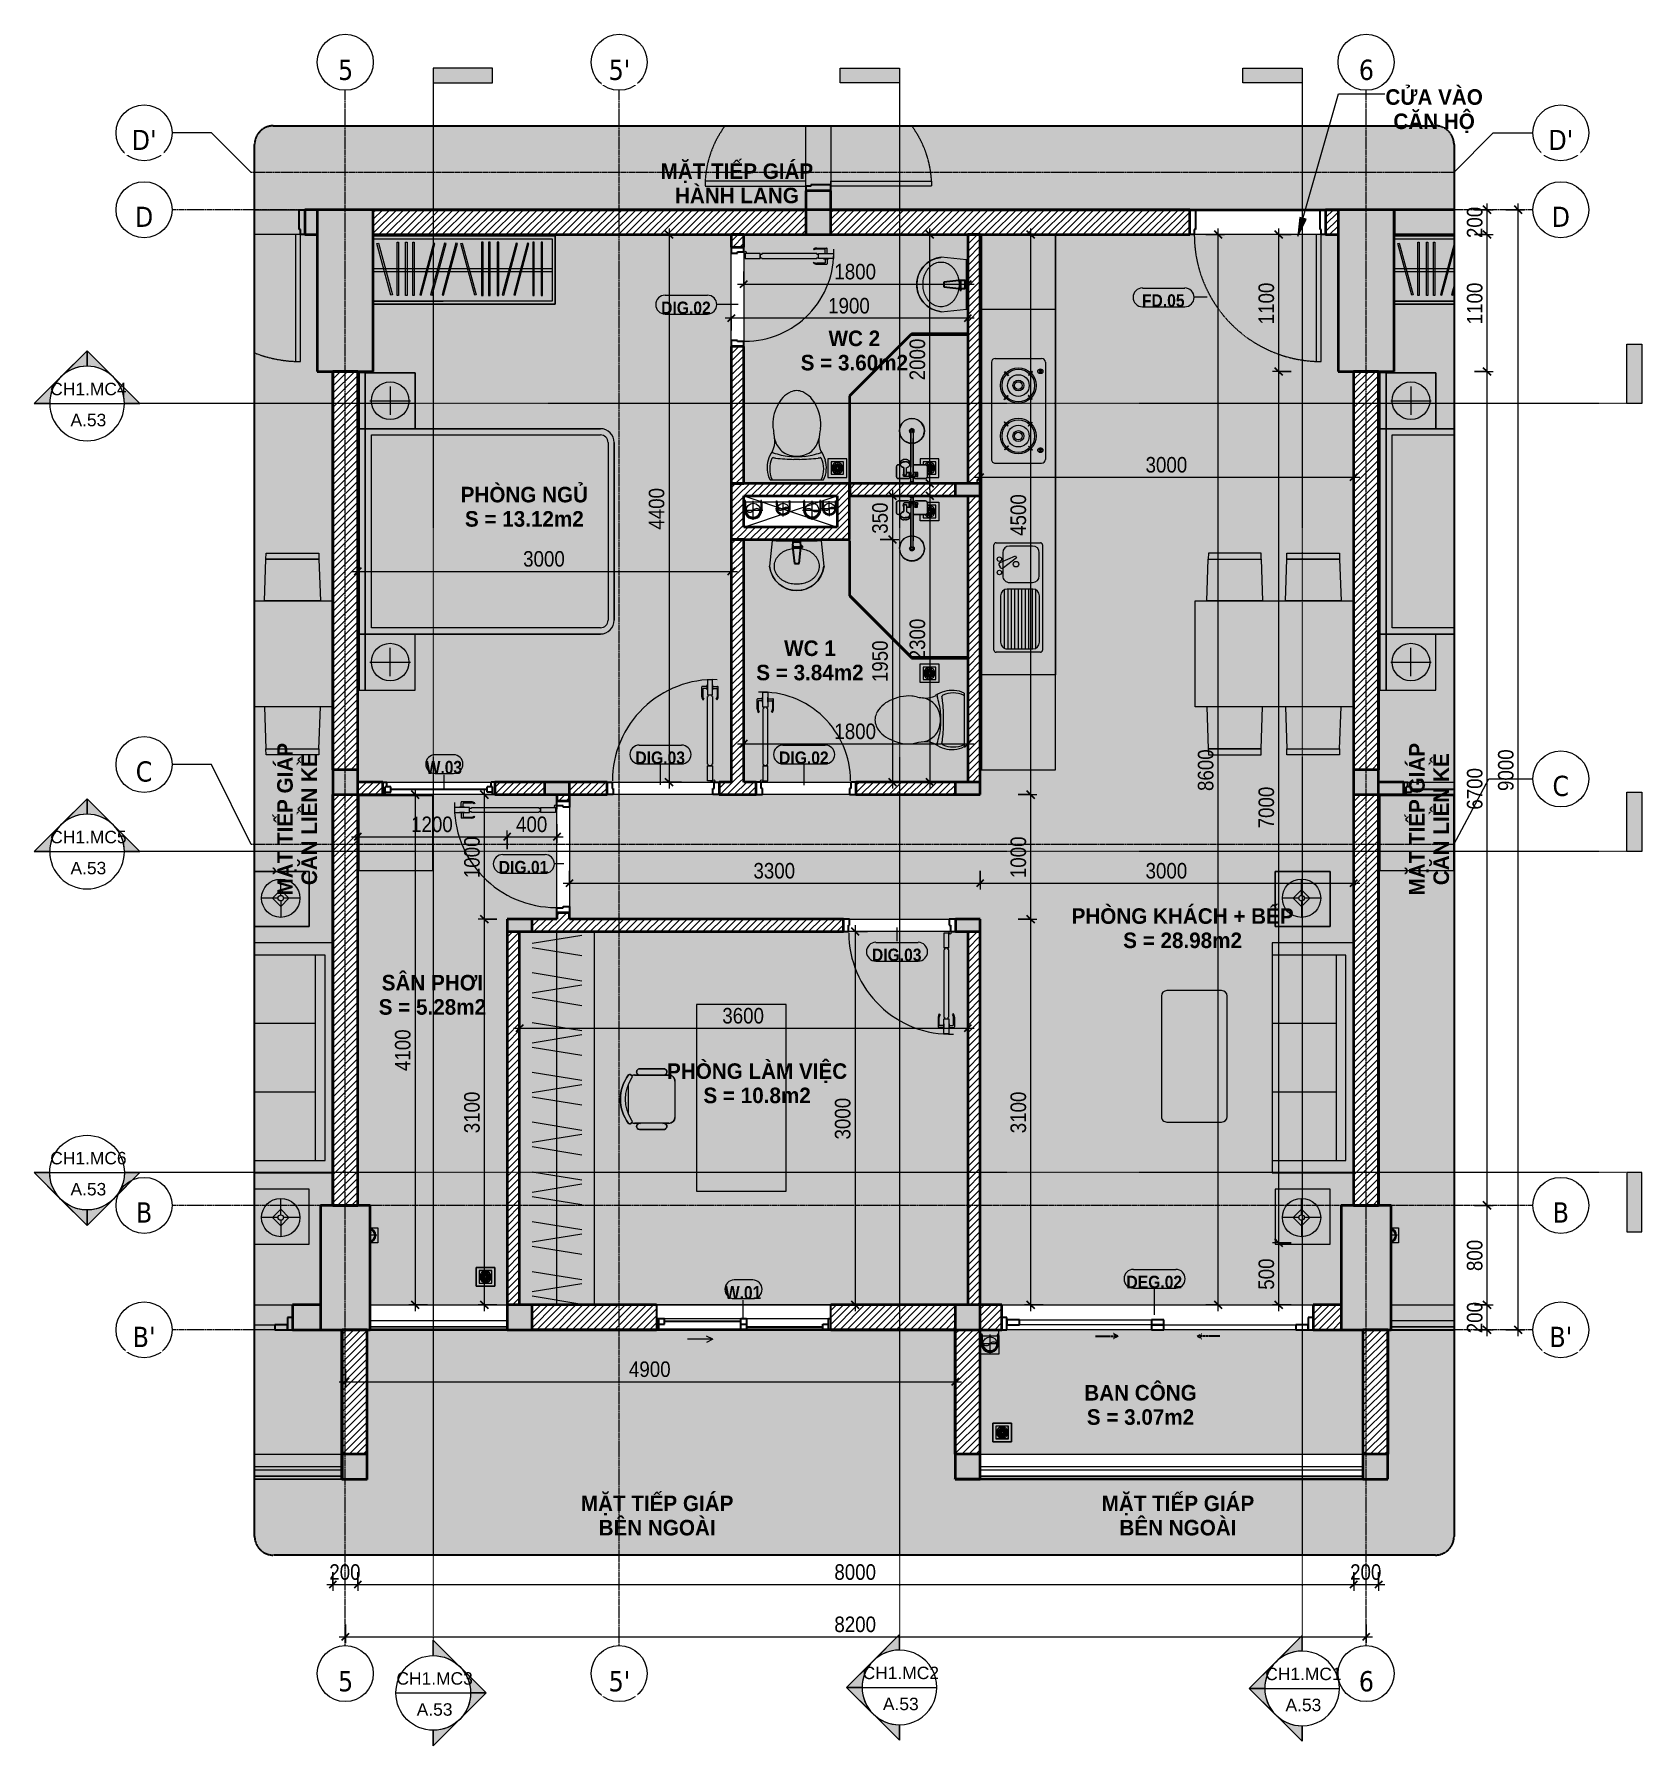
# Model space of a CAD drawing. Header units: millimetres. Extents: x 50254 to 245170, y 481 to 78637.
# Drawn here: x 50254 to 63167, y 21195 to 34947 of the extents above; entities that cross this region are included whole.
import ezdxf

# ---------------------------------------------------------------- set-up
doc = ezdxf.new("R2010")
doc.units = ezdxf.units.MM
for name, pattern in [('Dash', [6, 3, -3]), ('Dash - Tight', [4.5, 3, -1.5]), ('Dash Dot 3_16_', [7.9375, 4.7625, -1.5875, 0, -1.5875]), ('Grid Line', [22.225, 12.7, -3.175, 3.175, -3.175]), ('Hidden', [7.14375, 4.7625, -2.38125]), ('IMPORT-CENTER _3_', [10.16, 6.35, -1.27, 1.27, -1.27])]:
    doc.linetypes.add(name, pattern=pattern)
for name, color, linetype, lineweight in [('0-1', 7, 'Continuous', 5), ('0-3', 7, 'Continuous', 18), ('A-ANNO-DIMS', 211, 'Continuous', 9), ('A-ANNO-DIMS-50', 211, 'Continuous', 9), ('A-DETL-GENF-1', 7, 'Continuous', 18), ('A-DETL-GENF-3', 92, 'Dash - Tight', 18), ('A-DETL-GENF-4', 92, 'Hidden', 25), ('A-DETL-GENF-5', 9, 'Continuous', 18), ('A-DETL-MEDM', 33, 'Continuous', 35), ('A-DETL-THIN', 151, 'Continuous', 18), ('A-DOOR', 31, 'Continuous', 18), ('A-DOOR-1', 7, 'Continuous', 18), ('A-DOOR-3', 50, 'Continuous', 25), ('A-DOOR-4', 31, 'Continuous', 25), ('A-DOOR-FRAM', 31, 'Continuous', 25), ('A-DOOR-HDLN', 31, 'Dash', 25), ('A-DOOR-IDEN', 31, 'Continuous', 9), ('A-FLOR', 192, 'Continuous', 18), ('A-FLOR-2', 7, 'Continuous', 18), ('A-FLOR-3', 9, 'Continuous', 18), ('A-FLOR-HRAL', 11, 'Continuous', 18), ('A-FLOR-HRAL-1', 9, 'Continuous', 18), ('A-FLOR-HRAL-2', 7, 'Continuous', 18), ('A-GLAZ', 151, 'Continuous', 18), ('A-GLAZ-1', 31, 'Continuous', 25), ('A-GLAZ-2', 50, 'Continuous', 25), ('A-GLAZ-3', 151, 'Continuous', 25), ('A-GLAZ-CURT', 52, 'Continuous', 18), ('A-GLAZ-CURT-1', 50, 'Continuous', 25), ('A-GLAZ-IDEN', 152, 'Continuous', 9), ('A-WALL', 113, 'Continuous', 18), ('A-WALL-2', 254, 'Continuous', 35), ('A-WALL-3', 9, 'Continuous', 18), ('A-WALL-4', 250, 'Continuous', 35), ('A-WALL-5', 7, 'Continuous', 18), ('A-WALL-6', 113, 'Continuous', 35), ('A-WALL-PATT-1', 9, 'Continuous', 18), ('A-WALL-PATT-2', 111, 'Continuous', 18), ('G-ANNO-SYMB', 111, 'Continuous', 9), ('G-ANNO-SYMB-1', 111, 'Dash Dot 3_16_', 18), ('G-ANNO-TEXT-1', 7, 'Continuous', 9), ('G-ANNO-TEXT-2', 130, 'Continuous', 9), ('G-IMPT', 8, 'Continuous', 18), ('G-IMPT-1', 10, 'Continuous', 18), ('G-IMPT-2', 9, 'Continuous', 18), ('G-IMPT-3', 8, 'IMPORT-CENTER _3_', 18), ('I-FURN', 30, 'Continuous', 18), ('I-FURN-1', 10, 'Continuous', 18), ('I-FURN-2', 253, 'Continuous', 18), ('M-EQPM', 50, 'Continuous', 18), ('M-EQPM-1', 7, 'Continuous', 18), ('P-SANR-FIXT', 6, 'Continuous', 18), ('P-SANR-FIXT-1', 253, 'Continuous', 18), ('P-SANR-FIXT-2', 221, 'Continuous', 25), ('S-COLS', 52, 'Continuous', 18), ('S-COLS-3', 52, 'Continuous', 5), ('S-COLS-5', 250, 'Continuous', 35), ('S-COLS-6', 52, 'Continuous', 35), ('S-COLS-7', 52, 'Dash', 18), ('S-COLS-HDLN', 52, 'Dash', 18), ('S-COLS-HDLN-1', 7, 'Dash', 18), ('S-GRID', 1, 'Continuous', 9), ('S-GRID-1', 1, 'Grid Line', 9), ('S-GRID-IDEN', 1, 'Continuous', 9)]:
    doc.layers.add(name, color=color, linetype=linetype, lineweight=lineweight)
doc.layers.add('A-DETL-GENF-2', color=7, linetype='Continuous', lineweight=18, transparency=0.2)
doc.styles.add('Arial', font='arial.ttf', dxfattribs={"height": 100})
doc.styles.add('Arial_B', font='arialbd.ttf', dxfattribs={"width": 0.95, "height": 125})
doc.styles.add('Arial_B_1', font='arialbd.ttf', dxfattribs={"width": 0.9, "height": 100})
doc.styles.add('Arial_B_2', font='arialbd.ttf', dxfattribs={"width": 0.85, "height": 105})
doc.styles.add('Tahoma_B', font='tahomabd.ttf', dxfattribs={"height": 162.5})
doc.styles.add('UTM Avo', font='', dxfattribs={"width": 0.9, "height": 125})
doc.styles.get('UTM Avo').set_extended_font_data('UTM Avo')
doc.dimstyles.new('1_Dim_chi_tiet_2_5', dxfattribs={"dimscale": 304.8, "dimtxt": 124.912619, "dimasz": 0.19685, "dimexe": 0.164042, "dimexo": 0.0625, "dimgap": 0.016404, "dimtad": 1, "dimdec": 0, "dimrnd": 5, "dimzin": 0, "dimdsep": 46, "dimtxsty": 'UTM Avo', "dimblk1": 'OBLIQUE', "dimblk2": 'OBLIQUE', "dimsah": 1, "dimcen": 0.09, "dimdle": 0.164042, "dimazin": 0, "dimtfac": 1, "dimtdec": 4, "dimtix": 1, "dimtmove": 0, "dimatfit": 3, "dimfxl": 0.328084, "dimfxlon": 1, "dimtvp": 1, "dimtolj": 1, "dimtzin": 0, "dimarcsym": 2})
pattern_1 = [(45, (0, 0), (-28.284271, 28.284271), [])]
pattern_2 = [(50, (0, 0), (364.3679, -31.8783), [38.1, -419.1]), (355, (0, 0), (-70.4859, 382.1133), [30.48, -335.28]), (100.451, (30.36, -2.66), (293.885, 350.2334), [32.38, -356.18]), (46.184, (0, 101.6), (542.1585, -84.0858), [57.15, -628.65]), (96.636, (45.2, 94.6), (474.805, 494.8554), [48.57, -534.27]), (351.184, (0, 101.6), (474.81, 494.85), [45.72, -502.92]), (21, (50.8, 76.2), (303.2285, -204.5305), [38.1, -419.1]), (326, (50.8, 76.2), (123.6039, 368.376), [30.48, -335.28]), (71.451, (76.07, 59.16), (426.8341, 163.8427), [32.38, -356.18]), (37.5, (0, 0), (6.17665, 169.11015), [3.353, -327.863, 3.353, -337.007, -336.55]), (37.5, (0, 0), (6.17665, 169.11015), [-671.576, 3.353, -333.197]), (7.5, (0, 0), (133.63888, 200.3615), [3.353, -190.703, 3.353, -320.243, -128.27]), (7.5, (0, 0), (133.63888, 200.3615), [-517.652, 3.353, -124.917]), (327.5, (-113.28, 0), (271.18182, -11.45836), [3.353, -123.647, 3.353, -392.887, -525.78]), (327.5, (-113.28, 0), (271.18182, -11.45836), [-523.24, 3.353, -522.427]), (317.5, (-164.08, 0), (296.2585, 50.85285), [3.353, -161.747, 3.353, -259.791, -373.38]), (317.5, (-164.08, 0), (296.2585, 50.85285), [-428.244, 3.353, -370.027]), (45, (0, 0), (-125.7236, 125.7236), []), (45, (0, 190.5), (-125.7236, 125.7236), [])]

msp = doc.modelspace()

# ---------------------------------------------------------------- texts
at = {"layer": 'A-DOOR-IDEN', "char_height": 100, "attachment_point": 5, "line_spacing_factor": 0.936439, "style": 'Arial_B_1'}
for s, insert, width in [('\\pt2.25,4.5,6.75,9,11.25,13.5,15.75,18,20.25,22.5,24.75,27,29.25,31.5,33.75,36,38.25,40.5,42.75,45,47.25,49.5,51.75,54,56.25,58.5,60.75,63,65.25,67.5,69.75,72;DIG.02', (55488.9, 32747.8), 407.7), ('\\pt2.25,4.5,6.75,9,11.25,13.5,15.75,18,20.25,22.5,24.75,27,29.25,31.5,33.75,36,38.25,40.5,42.75,45,47.25,49.5,51.75,54,56.25,58.5,60.75,63,65.25,67.5,69.75,72;FD.05', (59323.1, 32806.4), 351.45), ('\\pt2.25,4.5,6.75,9,11.25,13.5,15.75,18,20.25,22.5,24.75,27,29.25,31.5,33.75,36,38.25,40.5,42.75,45,47.25,49.5,51.75,54,56.25,58.5,60.75,63,65.25,67.5,69.75,72;DIG.03', (55281.9, 29132.9), 407.7), ('\\pt2.25,4.5,6.75,9,11.25,13.5,15.75,18,20.25,22.5,24.75,27,29.25,31.5,33.75,36,38.25,40.5,42.75,45,47.25,49.5,51.75,54,56.25,58.5,60.75,63,65.25,67.5,69.75,72;DIG.02', (56436.1, 29132.9), 407.7), ('\\pt2.25,4.5,6.75,9,11.25,13.5,15.75,18,20.25,22.5,24.75,27,29.25,31.5,33.75,36,38.25,40.5,42.75,45,47.25,49.5,51.75,54,56.25,58.5,60.75,63,65.25,67.5,69.75,72;DIG.01', (54184.4, 28254), 407.7), ('\\pt2.25,4.5,6.75,9,11.25,13.5,15.75,18,20.25,22.5,24.75,27,29.25,31.5,33.75,36,38.25,40.5,42.75,45,47.25,49.5,51.75,54,56.25,58.5,60.75,63,65.25,67.5,69.75,72;DIG.03', (57181.9, 27548.9), 407.7), ('\\pt2.25,4.5,6.75,9,11.25,13.5,15.75,18,20.25,22.5,24.75,27,29.25,31.5,33.75,36,38.25,40.5,42.75,45,47.25,49.5,51.75,54,56.25,58.5,60.75,63,65.25,67.5,69.75,72;DEG.02', (59251, 24920.6), 458.55)]:
    msp.add_mtext(s, dxfattribs=dict(at, insert=insert, width=width))
at = {"layer": 'A-GLAZ-IDEN', "char_height": 105, "width": 300.9, "attachment_point": 5, "line_spacing_factor": 0.936439, "style": 'Arial_B_2'}
for s, insert in [('\\pt2.1252,4.2504,6.37455,8.49975,10.62495,12.75015,14.87535,16.9995,19.1247,21.2499,23.3751,25.5003,27.6255,29.74965,31.87485,34.00005,36.12525,38.25045,40.3746,42.4998,44.625,46.7502,48.8754,50.99955,53.12475,55.24995,57.37515,59.50035,61.6245,63.7497,65.8749,68.0001;W.03', (53544.7, 29055)), ('\\pt2.1252,4.2504,6.37455,8.49975,10.62495,12.75015,14.87535,16.9995,19.1247,21.2499,23.3751,25.5003,27.6255,29.74965,31.87485,34.00005,36.12525,38.25045,40.3746,42.4998,44.625,46.7502,48.8754,50.99955,53.12475,55.24995,57.37515,59.50035,61.6245,63.7497,65.8749,68.0001;W.01', (55947.9, 24835))]:
    msp.add_mtext(s, dxfattribs=dict(at, insert=insert))
at = {"layer": 'G-ANNO-SYMB', "char_height": 100, "attachment_point": 5, "line_spacing_factor": 0.936439, "style": 'Arial'}
for s, insert, width in [('\\pt635,1270,1905,2540,3175,3810,4445,5080,5715,6350,6985,7620,8255,8890,9525,10160,10795,11430,12065,12700,13335,13970,14605,15240,15875,16510,17145,17780,18415,19050,19685,20320;CH1.MC4', (50688.9, 32095.6), 625), ('\\pt635,1270,1905,2540,3175,3810,4445,5080,5715,6350,6985,7620,8255,8890,9525,10160,10795,11430,12065,12700,13335,13970,14605,15240,15875,16510,17145,17780,18415,19050,19685,20320;A.53', (50688.7, 31846.1), 297.5), ('\\pt635,1270,1905,2540,3175,3810,4445,5080,5715,6350,6985,7620,8255,8890,9525,10160,10795,11430,12065,12700,13335,13970,14605,15240,15875,16510,17145,17780,18415,19050,19685,20320;CH1.MC5', (50688.9, 28495.6), 625), ('\\pt635,1270,1905,2540,3175,3810,4445,5080,5715,6350,6985,7620,8255,8890,9525,10160,10795,11430,12065,12700,13335,13970,14605,15240,15875,16510,17145,17780,18415,19050,19685,20320;A.53', (50688.7, 28246.1), 297.5), ('\\pt635,1270,1905,2540,3175,3810,4445,5080,5715,6350,6985,7620,8255,8890,9525,10160,10795,11430,12065,12700,13335,13970,14605,15240,15875,16510,17145,17780,18415,19050,19685,20320;CH1.MC6', (50688.9, 25915.6), 625), ('\\pt635,1270,1905,2540,3175,3810,4445,5080,5715,6350,6985,7620,8255,8890,9525,10160,10795,11430,12065,12700,13335,13970,14605,15240,15875,16510,17145,17780,18415,19050,19685,20320;A.53', (50688.7, 25666.1), 297.5), ('\\pt635,1270,1905,2540,3175,3810,4445,5080,5715,6350,6985,7620,8255,8890,9525,10160,10795,11430,12065,12700,13335,13970,14605,15240,15875,16510,17145,17780,18415,19050,19685,20320;CH1.MC3', (53470.1, 21734.9), 625), ('\\pt635,1270,1905,2540,3175,3810,4445,5080,5715,6350,6985,7620,8255,8890,9525,10160,10795,11430,12065,12700,13335,13970,14605,15240,15875,16510,17145,17780,18415,19050,19685,20320;CH1.MC2', (57215.1, 21779.5), 625), ('\\pt635,1270,1905,2540,3175,3810,4445,5080,5715,6350,6985,7620,8255,8890,9525,10160,10795,11430,12065,12700,13335,13970,14605,15240,15875,16510,17145,17780,18415,19050,19685,20320;CH1.MC1', (60449.1, 21771.4), 625), ('\\pt635,1270,1905,2540,3175,3810,4445,5080,5715,6350,6985,7620,8255,8890,9525,10160,10795,11430,12065,12700,13335,13970,14605,15240,15875,16510,17145,17780,18415,19050,19685,20320;A.53', (53469.8, 21485.5), 297.5), ('\\pt635,1270,1905,2540,3175,3810,4445,5080,5715,6350,6985,7620,8255,8890,9525,10160,10795,11430,12065,12700,13335,13970,14605,15240,15875,16510,17145,17780,18415,19050,19685,20320;A.53', (57214.8, 21530.1), 297.5), ('\\pt635,1270,1905,2540,3175,3810,4445,5080,5715,6350,6985,7620,8255,8890,9525,10160,10795,11430,12065,12700,13335,13970,14605,15240,15875,16510,17145,17780,18415,19050,19685,20320;A.53', (60448.9, 21521.9), 297.5)]:
    msp.add_mtext(s, dxfattribs=dict(at, insert=insert, width=width))
at = {"layer": 'G-ANNO-TEXT-1', "char_height": 125, "attachment_point": 5, "line_spacing_factor": 0.936439, "style": 'Arial_B'}
for s, insert, width in [('\\pt570,1140,1710,2280,2850,3420,3990,4560,5130,5700,6270,6840,7410,7980,8550,9120,9690,10260,10830,11400,11970,12540,13110,13680,14250,14820,15390,15960,16530,17100,17670,18240;MẶT TIẾP GIÁP\\PHÀNH LANG', (55898.4, 33747.7), 1332.375), ('\\pt570,1140,1710,2280,2850,3420,3990,4560,5130,5700,6270,6840,7410,7980,8550,9120,9690,10260,10830,11400,11970,12540,13110,13680,14250,14820,15390,15960,16530,17100,17670,18240;WC 2\\PS = 3.60m2', (56841.7, 32404.6), 1015.075), ('\\pt570,1140,1710,2280,2850,3420,3990,4560,5130,5700,6270,6840,7410,7980,8550,9120,9690,10260,10830,11400,11970,12540,13110,13680,14250,14820,15390,15960,16530,17100,17670,18240;PHÒNG NGỦ\\PS = 13.12m2', (54190.8, 31149.1), 1128.125), ('\\pt570,1140,1710,2280,2850,3420,3990,4560,5130,5700,6270,6840,7410,7980,8550,9120,9690,10260,10830,11400,11970,12540,13110,13680,14250,14820,15390,15960,16530,17100,17670,18240;WC 1\\PS = 3.84m2', (56484.9, 29914.7), 1002.25), ('\\pt570,1140,1710,2280,2850,3420,3990,4560,5130,5700,6270,6840,7410,7980,8550,9120,9690,10260,10830,11400,11970,12540,13110,13680,14250,14820,15390,15960,16530,17100,17670,18240;PHÒNG KHÁCH + BẾP\\PS = 28.98m2', (59478.5, 27762.9), 2010.675), ('\\pt570,1140,1710,2280,2850,3420,3990,4560,5130,5700,6270,6840,7410,7980,8550,9120,9690,10260,10830,11400,11970,12540,13110,13680,14250,14820,15390,15960,16530,17100,17670,18240;SÂN PHƠI\\PS = 5.28m2', (53452.1, 27227.7), 1128.125), ('\\pt570,1140,1710,2280,2850,3420,3990,4560,5130,5700,6270,6840,7410,7980,8550,9120,9690,10260,10830,11400,11970,12540,13110,13680,14250,14820,15390,15960,16530,17100,17670,18240;PHÒNG LÀM VIỆC\\PS = 10.8m2', (56060.6, 26517.1), 1476.775), ('\\pt570,1140,1710,2280,2850,3420,3990,4560,5130,5700,6270,6840,7410,7980,8550,9120,9690,10260,10830,11400,11970,12540,13110,13680,14250,14820,15390,15960,16530,17100,17670,18240;BAN CÔNG\\PS = 3.07m2', (59140.4, 23932.6), 1017.925), ('\\pt570,1140,1710,2280,2850,3420,3990,4560,5130,5700,6270,6840,7410,7980,8550,9120,9690,10260,10830,11400,11970,12540,13110,13680,14250,14820,15390,15960,16530,17100,17670,18240;MẶT TIẾP GIÁP\\PBÊN NGOÀI', (55257.4, 23043.9), 1332.375), ('\\pt570,1140,1710,2280,2850,3420,3990,4560,5130,5700,6270,6840,7410,7980,8550,9120,9690,10260,10830,11400,11970,12540,13110,13680,14250,14820,15390,15960,16530,17100,17670,18240;MẶT TIẾP GIÁP\\PBÊN NGOÀI', (59441.2, 23043.9), 1332.375)]:
    msp.add_mtext(s, dxfattribs=dict(at, insert=insert, width=width))
at = {"layer": 'G-ANNO-TEXT-1', "char_height": 125, "width": 1332.375, "attachment_point": 5, "rotation": 90, "line_spacing_factor": 0.936439, "style": 'Arial_B'}
for insert in [(52366.2, 28639.4), (61459.1, 28639.4)]:
    msp.add_mtext('\\pt570,1140,1710,2280,2850,3420,3990,4560,5130,5700,6270,6840,7410,7980,8550,9120,9690,10260,10830,11400,11970,12540,13110,13680,14250,14820,15390,15960,16530,17100,17670,18240;MẶT TIẾP GIÁP\\PCĂN LIỀN KỀ', dxfattribs=dict(at, insert=insert))

# ---------------------------------------------------------------- blocks, each defined once
blk = doc.blocks.new('NCV_TKTC_KET CAU_rvt-1-TKCS_CĂN HỘ LOẠI 1 - MẶT BẰNG')
at = {"layer": 'S-COLS-3'}
for points in [[(52978, 32237), (52978, 32237), (52853, 32237)], [(60853, 32237), (60853, 32237), (60728, 32237)]]:
    blk.add_hatch(color=256, dxfattribs=at).paths.add_polyline_path(points)
at = {"layer": 'A-FLOR'}
for p, q in [((52928, 24535), (54053, 24535)), ((54053, 24535), (54053, 24537)), ((61128, 24535), (61659, 24535)), ((52024, 23337), (52726, 23337)), ((52726, 23337), (52728, 23337)), ((57853, 23337), (60928, 23337))]:
    blk.add_line(p, q, dxfattribs=at)
at = {"layer": 'S-COLS'}
for p, q in [((52528, 33337), (52528, 32237)), ((61178, 32237), (61178, 33337)), ((52528, 32237), (52653, 32237)), ((52853, 32237), (52978, 32237)), ((60728, 32237), (60853, 32237)), ((61053, 32237), (61178, 32237)), ((52653, 25537), (52553, 25537)), ((52553, 25537), (52553, 24737)), ((61153, 25537), (61053, 25537)), ((61153, 24612), (61153, 25537)), ((52578, 24537), (52726, 24537)), ((52726, 24537), (52728, 24537)), ((52928, 24537), (52953, 24537)), ((61128, 24537), (61153, 24537)), ((61153, 24537), (61153, 24562))]:
    blk.add_line(p, q, dxfattribs=at)
blk = doc.blocks.new('M_Fixed - 900 x 1400-553070-TKCS_CĂN HỘ LOẠI 1 - MẶT BẰNG')
at = {"layer": 'A-GLAZ-1'}
for p, q in [((45, 22), (387, 22)), ((387, 44), (387, 0)), ((431, 44), (387, 44)), ((431, 63), (431, 0)), ((449, 63), (431, 63)), ((387, 0), (431, 0)), ((418, 0), (418, -37)), ((450, -37), (418, -37))]:
    blk.add_line(p, q, dxfattribs=at)
blk = doc.blocks.new('GIUONG NGU-2TAB-1600x2000 - GIUONG NGU-2TAB-1600x2000-842839-TKCS_CĂN HỘ LOẠI 1 - MẶT BẰNG')
at = {"layer": 'I-FURN-1'}
for p, q in [((458, 0), (8, 0)), ((8, 0), (8, -50)), ((458, -50), (458, 0)), ((2108, 0), (458, 0)), ((458, 0), (458, -50)), ((458, 0), (2108, 0)), ((2108, -50), (2108, 0)), ((458, -50), (8, -50)), ((8, -50), (8, -450)), ((8, -50), (458, -50)), ((458, -50), (8, -50)), ((8, -50), (8, -450)), ((233, -87), (233, -413)), ((458, -450), (458, -50)), ((2108, -50), (458, -50)), ((458, -50), (458, -597)), ((458, -50), (2108, -50)), ((458, -597), (458, -50)), ((458, -450), (458, -50)), ((458, -50), (2108, -50)), ((508, -100), (2058, -100)), ((508, -597), (508, -100)), ((2058, -100), (2058, -597)), ((2558, 0), (2108, 0)), ((2108, 0), (2108, -50)), ((2558, -50), (2108, -50)), ((2108, -50), (2108, -450)), ((2108, -597), (2108, -50)), ((2108, -50), (2558, -50)), ((2108, -50), (2558, -50)), ((2108, -450), (2108, -50)), ((2108, -50), (2108, -597)), ((2333, -87), (2333, -413)), ((2558, -50), (2558, 0)), ((2558, -450), (2558, -50)), ((2558, -50), (2558, -450)), ((120, -250), (347, -250)), ((2446, -250), (2220, -250)), ((8, -450), (458, -450)), ((8, -450), (458, -450)), ((2108, -450), (2558, -450)), ((2558, -450), (2108, -450))]:
    blk.add_line(p, q, dxfattribs=at)
for centre in [(233, -250), (2333, -250)]:
    blk.add_circle(centre, 151, dxfattribs=at)
blk = doc.blocks.new('TU QUAN AO-SUITE ROOM_3 - TU QUAN AO-SUITE ROOM_3-842841-TKCS_CĂN HỘ LOẠI 1 - MẶT BẰNG')
at = {"layer": 'I-FURN-1'}
for p, q in [((-550, -40), (-550, -522)), ((-550, -522), (-550, -40)), ((-550, -40), (-550, -522)), ((-526, -522), (-526, -40)), ((-526, -40), (-526, -522)), ((-478, -181), (-61, -69)), ((-58, -81), (-475, -193)), ((-287, -40), (-287, -522)), ((-263, -40), (-263, -522)), ((-61, -69), (-58, -81)), ((-24, -40), (-24, -522)), ((0, -522), (0, -40)), ((0, -40), (0, -522)), ((-480, -230), (-50, -230)), ((-480, -242), (-480, -230)), ((-50, -242), (-480, -242)), ((-475, -193), (-478, -181)), ((-50, -230), (-50, -242)), ((-480, -299), (-50, -299)), ((-480, -311), (-480, -299)), ((-50, -311), (-480, -311)), ((-480, -356), (-50, -356)), ((-480, -368), (-480, -356)), ((-50, -368), (-480, -368)), ((-475, -412), (-478, -423)), ((-64, -522), (-475, -412)), ((-50, -299), (-50, -311)), ((-50, -356), (-50, -368)), ((-478, -423), (-111, -522)), ((-475, -500), (-478, -512)), ((-478, -512), (-442, -522)), ((-396, -522), (-475, -500))]:
    blk.add_line(p, q, dxfattribs=at)
blk = doc.blocks.new('MAY GIAT - MAY GIAT_dwg-348053-TKCS_CĂN HỘ LOẠI 1 - MẶT BẰNG')
at = {"layer": 'G-IMPT-1', "flags": 128}
blk.add_lwpolyline([(5, 597), (5, 2), (605, 2), (605, 597)], close=True, dxfattribs=at)
blk = doc.blocks.new('MAY GIAT - MAY GIAT-348233-TKCS_CĂN HỘ LOẠI 1 - MẶT BẰNG')
at = {"layer": 'I-FURN-1'}
for p, q in [((5, 597), (5, 2)), ((605, 597), (5, 597)), ((605, 2), (605, 597)), ((5, 2), (605, 2))]:
    blk.add_line(p, q, dxfattribs=at)
blk.add_blockref('MAY GIAT - MAY GIAT_dwg-348053-TKCS_CĂN HỘ LOẠI 1 - MẶT BẰNG', (0, 0))
blk = doc.blocks.new('DOOR_CW_01 CANH MO-PANEL KINH - DIW_01-900x2200-CỬA GỖ VÂN LAMINATE-553375-TKCS_CĂN HỘ LOẠI 1 - MẶT BẰNG')
at = {"layer": 'A-DETL-GENF-1'}
for p, q in [((-397, -182), (-397, -62)), ((-397, -62), (-357, -62)), ((-357, -62), (-357, -182)), ((-357, -182), (-397, -182)), ((-397, -196), (-391, -196)), ((-397, -738), (-397, -196)), ((-391, -196), (-391, -182)), ((-391, -182), (-363, -182)), ((-363, -182), (-363, -196)), ((-357, -196), (-363, -196)), ((-357, -196), (-357, -738)), ((-442, -737), (-442, -816)), ((-399, -820), (-438, -820)), ((-434, -711), (-427, -716)), ((-434, -800), (-434, -737)), ((-399, -804), (-430, -804)), ((-399, -792), (-399, -832)), ((-397, -792), (-399, -792)), ((-397, -738), (-391, -738)), ((-357, -752), (-397, -752)), ((-397, -752), (-397, -872)), ((-397, -792), (-397, -832)), ((-391, -752), (-391, -738)), ((-363, -752), (-391, -752)), ((-357, -738), (-363, -738)), ((-363, -738), (-363, -752)), ((-357, -872), (-357, -752)), ((-357, -792), (-357, -832)), ((-357, -792), (-355, -792)), ((-355, -792), (-355, -832)), ((-355, -804), (-324, -804)), ((-355, -820), (-316, -820)), ((-320, -711), (-327, -716)), ((-320, -800), (-320, -737)), ((-312, -737), (-312, -816)), ((-399, -832), (-397, -832)), ((-397, -872), (-357, -872)), ((-355, -832), (-357, -832))]:
    blk.add_line(p, q, dxfattribs=at)
blk.add_circle((-407, -60), 10, dxfattribs=at)
for centre, radius, start, end in [((-407, -60), 814, 268, 0), ((-397, -737), 45, 145, 180), ((-438, -816), 4, 180, 270), ((-397, -737), 37, 145, 180), ((-430, -800), 4, 180, 270), ((-357, -737), 37, 0, 35), ((-324, -800), 4, 270, 0), ((-357, -737), 45, 360, 35), ((-316, -816), 4, 270, 0)]:
    blk.add_arc(centre, radius, start, end, dxfattribs=at)
at = {"layer": 'A-DOOR-1'}
blk.add_line((-407, -50), (-382, -50), dxfattribs=at)
at = {"layer": 'A-DOOR-3'}
for p, q in [((-450, 50), (-400, 50)), ((-400, 50), (-400, 0)), ((400, 0), (400, 50)), ((400, 50), (450, 50)), ((-410, -50), (-450, -50)), ((-410, 0), (-410, -50)), ((-400, 0), (-410, 0)), ((410, 0), (400, 0)), ((410, -50), (410, 0)), ((450, -50), (410, -50))]:
    blk.add_line(p, q, dxfattribs=at)
blk = doc.blocks.new('DOOR_CW_01 CANH MO-PANEL KINH - DIG_02-800x2200-CỬA NHÔM KÍNH-400864-TKCS_CĂN HỘ LOẠI 1 - MẶT BẰNG')
at = {"layer": 'A-DETL-GENF-1'}
for p, q in [((-392, 637), (-392, 716)), ((-349, 720), (-388, 720)), ((-384, 700), (-384, 637)), ((-349, 704), (-380, 704)), ((-349, 732), (-347, 732)), ((-349, 692), (-349, 732)), ((-347, 692), (-349, 692)), ((-347, 772), (-307, 772)), ((-347, 652), (-347, 772)), ((-347, 692), (-347, 732)), ((-307, 772), (-307, 652)), ((-307, 692), (-307, 732)), ((-305, 732), (-307, 732)), ((-307, 692), (-305, 692)), ((-305, 692), (-305, 732)), ((-305, 720), (-266, 720)), ((-305, 704), (-274, 704)), ((-270, 700), (-270, 637)), ((-262, 637), (-262, 716)), ((-384, 611), (-377, 616)), ((-307, 652), (-347, 652)), ((-347, 638), (-341, 638)), ((-347, 638), (-347, 196)), ((-313, 652), (-341, 652)), ((-341, 652), (-341, 638)), ((-313, 638), (-313, 652)), ((-307, 638), (-313, 638)), ((-307, 196), (-307, 638)), ((-270, 611), (-277, 616)), ((-347, 196), (-341, 196)), ((-307, 182), (-347, 182)), ((-347, 182), (-347, 62)), ((-341, 196), (-341, 182)), ((-341, 182), (-313, 182)), ((-307, 196), (-313, 196)), ((-313, 182), (-313, 196)), ((-307, 62), (-307, 182)), ((-347, 62), (-307, 62))]:
    blk.add_line(p, q, dxfattribs=at)
blk.add_circle((-357, 60), 10, dxfattribs=at)
for centre, radius, start, end in [((-388, 716), 4, 90, 180), ((-380, 700), 4, 90, 180), ((-357, 60), 714, 360, 92), ((-274, 700), 4, 0, 90), ((-266, 716), 4, 0, 90), ((-347, 637), 45, 180, 215), ((-347, 637), 37, 180, 215), ((-307, 637), 37, 325, 0), ((-307, 637), 45, 325, 0)]:
    blk.add_arc(centre, radius, start, end, dxfattribs=at)
at = {"layer": 'A-DOOR-1'}
blk.add_line((-357, 50), (-332, 50), dxfattribs=at)
at = {"layer": 'A-DOOR-3'}
for p, q in [((-360, 50), (-400, 50)), ((-360, 0), (-360, 50)), ((-350, 0), (-360, 0)), ((-350, -50), (-350, 0)), ((360, 0), (350, 0)), ((350, 0), (350, -50)), ((400, 50), (360, 50)), ((360, 50), (360, 0)), ((-400, -50), (-350, -50)), ((350, -50), (400, -50))]:
    blk.add_line(p, q, dxfattribs=at)
blk = doc.blocks.new('DOOR_CW_01 CANH MO-PANEL KINH - DIW_01-900x2200-CỬA GỖ VÂN LAMINATE-553393-TKCS_CĂN HỘ LOẠI 1 - MẶT BẰNG')
at = {"layer": 'A-DETL-GENF-1'}
for p, q in [((-399, 832), (-397, 832)), ((-399, 792), (-399, 832)), ((-397, 872), (-357, 872)), ((-397, 752), (-397, 872)), ((-397, 792), (-397, 832)), ((-357, 872), (-357, 752)), ((-357, 792), (-357, 832)), ((-355, 832), (-357, 832)), ((-355, 792), (-355, 832)), ((-442, 737), (-442, 816)), ((-399, 820), (-438, 820)), ((-434, 800), (-434, 737)), ((-434, 711), (-427, 716)), ((-399, 804), (-430, 804)), ((-397, 792), (-399, 792)), ((-357, 752), (-397, 752)), ((-397, 738), (-391, 738)), ((-397, 738), (-397, 196)), ((-363, 752), (-391, 752)), ((-391, 752), (-391, 738)), ((-363, 738), (-363, 752)), ((-357, 738), (-363, 738)), ((-357, 792), (-355, 792)), ((-357, 196), (-357, 738)), ((-355, 820), (-316, 820)), ((-355, 804), (-324, 804)), ((-320, 711), (-327, 716)), ((-320, 800), (-320, 737)), ((-312, 737), (-312, 816)), ((-397, 196), (-391, 196)), ((-357, 182), (-397, 182)), ((-397, 182), (-397, 62)), ((-391, 196), (-391, 182)), ((-391, 182), (-363, 182)), ((-357, 196), (-363, 196)), ((-363, 182), (-363, 196)), ((-357, 62), (-357, 182)), ((-397, 62), (-357, 62))]:
    blk.add_line(p, q, dxfattribs=at)
blk.add_circle((-407, 60), 10, dxfattribs=at)
for centre, radius, start, end in [((-407, 60), 814, 360, 92), ((-438, 816), 4, 90, 180), ((-397, 737), 45, 180, 215), ((-430, 800), 4, 90, 180), ((-397, 737), 37, 180, 215), ((-357, 737), 37, 325, 0), ((-324, 800), 4, 360, 90), ((-357, 737), 45, 325, 0), ((-316, 816), 4, 0, 90)]:
    blk.add_arc(centre, radius, start, end, dxfattribs=at)
at = {"layer": 'A-DOOR-1'}
blk.add_line((-407, 50), (-382, 50), dxfattribs=at)
at = {"layer": 'A-DOOR-3'}
for p, q in [((-410, 50), (-448, 50)), ((-410, 0), (-410, 50)), ((-400, 0), (-410, 0)), ((-400, -50), (-400, 0)), ((410, 0), (400, 0)), ((400, 0), (400, -50)), ((450, 50), (410, 50)), ((410, 50), (410, 0)), ((-448, -50), (-400, -50)), ((400, -50), (450, -50))]:
    blk.add_line(p, q, dxfattribs=at)
blk = doc.blocks.new('M_Fixed - 900 x 1400-V3-TKCS_CĂN HỘ LOẠI 1 - MẶT BẰNG')
at = {"layer": 'A-GLAZ-2'}
for p, q in [((-450, 63), (-431, 63)), ((-431, 63), (-431, 0)), ((-431, 44), (-387, 44)), ((-387, 44), (-387, 0)), ((-387, 22), (387, 22)), ((387, 44), (387, 0)), ((431, 44), (387, 44)), ((431, 63), (431, 0)), ((449, 63), (431, 63)), ((-450, -37), (-418, -37)), ((-431, 0), (-387, 0)), ((-418, 0), (-418, -37)), ((387, 0), (431, 0)), ((418, 0), (418, -37)), ((450, -37), (418, -37))]:
    blk.add_line(p, q, dxfattribs=at)
blk = doc.blocks.new('GIUONG NGU-2TAB-1600x2000 - GIUONG NGU-2TAB-1600x2000-V4-TKCS_CĂN HỘ LOẠI 1 - MẶT BẰNG')
at = {"layer": 'I-FURN-2'}
for p, q in [((458, 0), (8, 0)), ((8, 0), (8, -50)), ((458, -50), (458, 0)), ((2108, 0), (458, 0)), ((458, 0), (458, -50)), ((458, 0), (2108, 0)), ((2108, -50), (2108, 0)), ((458, -50), (8, -50)), ((8, -50), (8, -450)), ((8, -50), (458, -50)), ((458, -50), (8, -50)), ((8, -50), (8, -450)), ((233, -87), (233, -413)), ((458, -450), (458, -50)), ((2108, -50), (458, -50)), ((458, -50), (458, -1939)), ((458, -50), (2108, -50)), ((458, -1939), (458, -50)), ((458, -450), (458, -50)), ((458, -50), (2108, -50)), ((508, -100), (2058, -100)), ((508, -1939), (508, -100)), ((2058, -100), (2058, -1939)), ((2558, 0), (2108, 0)), ((2108, 0), (2108, -50)), ((2558, -50), (2108, -50)), ((2108, -50), (2108, -450)), ((2108, -1939), (2108, -50)), ((2108, -50), (2558, -50)), ((2108, -50), (2558, -50)), ((2108, -450), (2108, -50)), ((2108, -50), (2108, -1939)), ((2333, -87), (2333, -413)), ((2558, -50), (2558, 0)), ((2558, -450), (2558, -50)), ((2558, -50), (2558, -450)), ((120, -250), (347, -250)), ((2446, -250), (2220, -250)), ((8, -450), (458, -450)), ((8, -450), (458, -450)), ((2108, -450), (2558, -450)), ((2558, -450), (2108, -450)), ((1997, -2000), (570, -2000)), ((570, -2050), (1997, -2050)), ((1997, -2050), (570, -2050))]:
    blk.add_line(p, q, dxfattribs=at)
for centre in [(233, -250), (2333, -250)]:
    blk.add_circle(centre, 151, dxfattribs=at)
for centre, radius, start, end in [((570, -1939), 111, 180, 270), ((570, -1939), 111, 180, 270), ((570, -1939), 61.1, 180, 270), ((1997, -1939), 111, 270, 360), ((1997, -1939), 61.1, 270, 0), ((1997, -1939), 111, 270, 0)]:
    blk.add_arc(centre, radius, start, end, dxfattribs=at)
blk = doc.blocks.new('TU QUAN AO-SUITE ROOM_3 - TU QUAN AO-SUITE ROOM_3-V5-TKCS_CĂN HỘ LOẠI 1 - MẶT BẰNG')
at = {"layer": 'I-FURN-2'}
for p, q in [((-550, -40), (-550, -1500)), ((-550, -1500), (-550, -40)), ((-550, -40), (-550, -576)), ((-526, -1476), (-526, -40)), ((-526, -40), (-526, -600)), ((-478, -181), (-61, -69)), ((-58, -81), (-475, -193)), ((-287, -40), (-287, -576)), ((-263, -40), (-263, -576)), ((-61, -69), (-58, -81)), ((-24, -40), (-24, -1476)), ((0, -1500), (0, -40)), ((0, -40), (0, -1500)), ((-480, -230), (-50, -230)), ((-480, -242), (-480, -230)), ((-50, -242), (-480, -242)), ((-475, -193), (-478, -181)), ((-50, -230), (-50, -242)), ((-480, -299), (-50, -299)), ((-480, -311), (-480, -299)), ((-50, -311), (-480, -311)), ((-480, -356), (-50, -356)), ((-480, -368), (-480, -356)), ((-50, -368), (-480, -368)), ((-475, -412), (-478, -423)), ((-58, -523), (-475, -412)), ((-50, -299), (-50, -311)), ((-50, -356), (-50, -368)), ((-478, -423), (-61, -535)), ((-475, -500), (-478, -512)), ((-478, -512), (-61, -624)), ((-58, -612), (-475, -500)), ((-61, -535), (-58, -523)), ((-526, -1476), (-526, -600)), ((-475, -592), (-478, -603)), ((-478, -603), (-61, -715)), ((-58, -703), (-475, -592)), ((-287, -576), (-287, -1476)), ((-263, -576), (-263, -1476)), ((-61, -624), (-58, -612)), ((-478, -854), (-61, -742)), ((-58, -754), (-475, -865)), ((-61, -715), (-58, -703)), ((-61, -742), (-58, -754)), ((-480, -909), (-480, -921)), ((-480, -909), (-480, -921)), ((-50, -909), (-480, -909)), ((-480, -921), (-50, -921)), ((-475, -865), (-478, -854)), ((-50, -921), (-50, -909)), ((-480, -966), (-480, -978)), ((-480, -966), (-480, -978)), ((-50, -966), (-480, -966)), ((-480, -978), (-50, -978)), ((-480, -1035), (-480, -1047)), ((-480, -1035), (-480, -1047)), ((-50, -1035), (-480, -1035)), ((-480, -1047), (-50, -1047)), ((-475, -1075), (-478, -1087)), ((-478, -1087), (-61, -1199)), ((-58, -1187), (-475, -1075)), ((-50, -978), (-50, -966)), ((-50, -1047), (-50, -1035)), ((-475, -1167), (-478, -1178)), ((-478, -1178), (-61, -1290)), ((-58, -1278), (-475, -1167)), ((-61, -1199), (-58, -1187)), ((-480, -1320), (-480, -1332)), ((-480, -1320), (-480, -1332)), ((-50, -1320), (-480, -1320)), ((-480, -1332), (-50, -1332)), ((-61, -1290), (-58, -1278)), ((-50, -1332), (-50, -1320)), ((-550, -1500), (0, -1500)), ((0, -1500), (-550, -1500)), ((-24, -1476), (-526, -1476)), ((-480, -1387), (-480, -1399)), ((-480, -1387), (-480, -1399)), ((-50, -1387), (-480, -1387)), ((-480, -1399), (-50, -1399)), ((-50, -1399), (-50, -1387))]:
    blk.add_line(p, q, dxfattribs=at)
blk = doc.blocks.new('TOILET - TOILET-400871-TKCS_CĂN HỘ LOẠI 1 - MẶT BẰNG')
at = {"layer": 'P-SANR-FIXT-1'}
for p, q in [((-172, 330), (-179, 355)), ((172, 330), (179, 355)), ((214, 19), (-214, 19)), ((194, 20), (-194, 20))]:
    blk.add_line(p, q, dxfattribs=at)
for centre, radius, start, end in [((45, 529), 218, 115.2282, 156.7784), ((0, 624), 112, 64.7718, 115.2282), ((-45, 529), 218, 23.2216, 64.7718), ((137, 461), 330, 152.3122, 185.6513), ((-137, 461), 330, 356.3165, 27.6878), ((-719, 298), 544, 4.5441, 13.9464), ((-1948, 805), 2171, 349.1051, 350.319), ((-343, 327), 167, 332.62, 4.5441), ((0, 384), 180, 197.4036, 232.5964), ((0, 384), 180, 307.4036, 342.5964), ((343, 327), 167, 175.4559, 207.38), ((719, 298), 544, 169.7121, 175.4559), ((2, 114), 240, 164.7039, 183.5487), ((-4, 116), 234, 144.7853, 164.7039), ((-10, 107), 207, 156.2862, 203.7138), ((-195, 224), 13.8, 71.0073, 129.3276), ((-189, 186), 11.7, 82.4212, 154.5895), ((1, 792), 587, 251.0073, 264.1678), ((179, 2951), 2778, 262.4212, 262.7649), ((-14, 1400), 1216, 262.593, 269.6026), ((0, 416), 206, 237.9268, 270), ((0, 787), 581, 264.1678, 275.8322), ((0, 3463), 3278, 269.6026, 270.3974), ((0, 416), 206, 270, 302.0732), ((14, 1400), 1216, 270.3974, 277.407), ((-1, 792), 587, 275.8322, 288.9927), ((-179, 2951), 2778, 277.2351, 277.5788), ((189, 186), 11.7, 25.4105, 97.5788), ((195, 224), 13.8, 50.6724, 108.9927), ((4, 116), 234, 15.2961, 35.2147), ((10, 107), 207, 336.2862, 23.7138), ((-2, 114), 240, 356.4513, 15.2961), ((-46, 111), 192, 183.5487, 208.7191), ((-194, 26), 6.48, 203.7138, 267.6832), ((194, 26), 6.48, 272.3168, 336.2862), ((46, 111), 192, 331.2809, 356.4513)]:
    blk.add_arc(centre, radius, start, end, dxfattribs=at)
blk = doc.blocks.new('TOILET - TOILET-348229-TKCS_CĂN HỘ LOẠI 1 - MẶT BẰNG')
at = {"layer": 'P-SANR-FIXT-1'}
for p, q in [((214, -19), (-214, -19)), ((194, -20), (-194, -20)), ((-172, -330), (-179, -355)), ((172, -330), (179, -355))]:
    blk.add_line(p, q, dxfattribs=at)
for centre, radius, start, end in [((2, -114), 240, 176.4513, 195.2961), ((-46, -111), 192, 151.2809, 176.4513), ((-10, -107), 207, 156.2862, 203.7138), ((-194, -26), 6.48, 92.3168, 156.2862), ((194, -26), 6.48, 23.7138, 87.6832), ((10, -107), 207, 336.2862, 23.7138), ((46, -111), 192, 3.5487, 28.7191), ((-2, -114), 240, 344.7039, 3.5487), ((-4, -116), 234, 195.2961, 215.2147), ((-195, -224), 13.8, 230.6724, 288.9927), ((-189, -186), 11.7, 205.4105, 277.5788), ((-343, -327), 167, 355.4559, 27.38), ((1, -792), 587, 95.8322, 108.9927), ((179, -2951), 2778, 97.2351, 97.5788), ((0, -384), 180, 127.4036, 162.5964), ((-14, -1400), 1216, 90.3974, 97.407), ((0, -416), 206, 90, 122.0732), ((0, -787), 581, 84.1678, 95.8322), ((0, -3463), 3278, 89.6026, 90.3974), ((0, -416), 206, 57.9268, 90), ((14, -1400), 1216, 82.593, 89.6026), ((-1, -792), 587, 71.0073, 84.1678), ((0, -384), 180, 17.4036, 52.5964), ((-179, -2951), 2778, 82.4212, 82.7649), ((343, -327), 167, 152.62, 184.5441), ((189, -186), 11.7, 262.4212, 334.5895), ((195, -224), 13.8, 251.0073, 309.3276), ((4, -116), 234, 324.7853, 344.7039), ((-719, -298), 544, 346.0536, 355.4559), ((719, -298), 544, 184.5441, 190.2879), ((-1948, -805), 2171, 9.681, 10.8949), ((137, -461), 330, 174.3487, 207.6878), ((-137, -461), 330, 332.3122, 3.6835), ((45, -529), 218, 203.2216, 244.7718), ((-45, -529), 218, 295.2282, 336.7784), ((0, -624), 112, 244.7718, 295.2282)]:
    blk.add_arc(centre, radius, start, end, dxfattribs=at)
blk = doc.blocks.new('TU DO LV A - TU DO LV A-348230-TKCS_CĂN HỘ LOẠI 1 - MẶT BẰNG')
at = {"layer": 'I-FURN'}
for p, q in [((4, 101), (69, 499)), ((169, 101), (104, 499)), ((202, 101), (267, 499)), ((404, 101), (469, 499)), ((569, 101), (504, 499)), ((602, 101), (667, 499)), ((804, 101), (869, 499)), ((969, 101), (904, 499)), ((1002, 101), (1067, 499)), ((1204, 101), (1269, 499)), ((1369, 101), (1304, 499)), ((1402, 101), (1467, 499)), ((1604, 101), (1669, 499)), ((1769, 101), (1704, 499)), ((1802, 101), (1867, 499)), ((2004, 101), (2069, 499)), ((2169, 101), (2104, 499)), ((2202, 101), (2267, 499)), ((2404, 101), (2469, 499)), ((2569, 101), (2504, 499)), ((2602, 101), (2667, 499)), ((2804, 101), (2869, 499)), ((2969, 101), (2904, 499)), ((0, 300), (3000, 300)), ((0, 0), (3000, 0))]:
    blk.add_line(p, q, dxfattribs=at)
at = {"layer": 'I-FURN-2'}
blk.add_line((0, 0), (3000, 0), dxfattribs=at)
blk = doc.blocks.new('BAN LV A - BAN LV A_dwg_ban hoc2-348006-TKCS_CĂN HỘ LOẠI 1 - MẶT BẰNG')
at = {"layer": 'I-FURN'}
for p, q in [((146, 437), (-146, 437)), ((-243, 354), (-243, 162)), ((-194, 389), (-194, 113)), ((194, 113), (194, 389)), ((194, 351), (194, 151)), ((244, 162), (244, 354)), ((-121, 65), (121, 65))]:
    blk.add_line(p, q, dxfattribs=at)
at = {"layer": 'I-FURN', "flags": 128}
blk.add_lwpolyline([(-738, 611), (-738, 1331), (-155, 1331), (762, 1331), (762, 611)], close=True, dxfattribs=at)
at = {"layer": 'I-FURN'}
for centre, radius, start, end in [((-146, 389), 48.6, 90, 180), ((146, 389), 48.6, 360, 90), ((-219, 347), 25.3, 343.7398, 163.7398), ((219, 347), 25.3, 16.2602, 170.7054), ((-219, 155), 25.3, 163.7398, 16.2602), ((219, 155), 25.3, 189.2946, 16.2602), ((-180, 75), 17.8, 57.9726, 216.6901), ((-146, 113), 48.6, 180, 207.5844), ((0, 324), 324, 233.1301, 306.8699), ((0, 359), 318, 237.5758, 302.4242), ((180, 75), 17.8, 323.3099, 122.0274), ((146, 113), 48.6, 332.4156, 0)]:
    blk.add_arc(centre, radius, start, end, dxfattribs=at)
blk = doc.blocks.new('BAN LV A - BAN LV A_dwg-348005-TKCS_CĂN HỘ LOẠI 1 - MẶT BẰNG')
at = {"extrusion": (0, 0, -1), "zscale": -1, "rotation": 180}
blk.add_blockref('BAN LV A - BAN LV A_dwg_ban hoc2-348006-TKCS_CĂN HỘ LOẠI 1 - MẶT BẰNG', (-729, 1384), dxfattribs=at)
blk = doc.blocks.new('BAN LV A - BAN LV A-348231-TKCS_CĂN HỘ LOẠI 1 - MẶT BẰNG')
at = {"layer": 'I-FURN-2'}
for p, q in [((535, 1270), (535, 1236)), ((923, 1233), (923, 1270)), ((486, 1222), (486, 1029)), ((973, 1029), (973, 1222)), ((535, 1029), (535, 995)), ((923, 995), (923, 1032)), ((583, 946), (875, 946)), ((1491, 773), (-9, 773)), ((-9, 773), (-9, 53)), ((1491, 53), (1491, 773)), ((-9, 53), (1491, 53))]:
    blk.add_line(p, q, dxfattribs=at)
for centre, radius, start, end in [((729, 1060), 324, 53.1301, 126.8699), ((510, 1229), 25.3, 16.2602, 196.2602), ((549, 1308), 17.8, 143.3099, 240.596), ((583, 1270), 48.6, 152.4156, 180), ((909, 1308), 17.8, 299.404, 36.6901), ((875, 1270), 48.6, 360, 27.5844), ((948, 1229), 25.3, 343.7398, 170.7054), ((510, 1036), 25.3, 196.2602, 343.7398), ((583, 995), 48.6, 180, 270), ((875, 995), 48.6, 270, 360), ((948, 1036), 25.3, 189.2946, 343.7398)]:
    blk.add_arc(centre, radius, start, end, dxfattribs=at)
blk.add_blockref('BAN LV A - BAN LV A_dwg-348005-TKCS_CĂN HỘ LOẠI 1 - MẶT BẰNG', (0, 0))
blk = doc.blocks.new('HE BEP A - HE BEP A-348232-TKCS_CĂN HỘ LOẠI 1 - MẶT BẰNG')
at = {"layer": 'I-FURN'}
for p, q in [((766, 605), (4, 605)), ((4, 605), (4, 11)), ((766, 11), (766, 605)), ((766, 605), (4304, 605)), ((766, 11), (766, 605)), ((3704, 605), (3704, 11)), ((948, 132), (948, 488)), ((966, 505), (1810, 505)), ((980, 420), (1450, 420)), ((1402, 451), (1028, 451)), ((1748, 434), (1562, 434)), ((1706, 324), (1627, 429)), ((1645, 463), (1632, 456)), ((1670, 454), (1722, 333)), ((1828, 488), (1828, 132)), ((2467, 494), (2467, 122)), ((3279, 524), (2497, 524)), ((2578, 421), (2574, 417)), ((2574, 417), (2603, 388)), ((2607, 392), (2578, 421)), ((2796, 424), (2766, 395)), ((2771, 390), (2800, 420)), ((2800, 420), (2796, 424)), ((2977, 420), (2981, 424)), ((3006, 390), (2977, 420)), ((2981, 424), (3010, 395)), ((3169, 392), (3199, 421)), ((3203, 417), (3174, 388)), ((3199, 421), (3203, 417)), ((3309, 494), (3309, 122)), ((975, 398), (975, 193)), ((975, 392), (1455, 392)), ((975, 364), (1455, 364)), ((975, 336), (1455, 336)), ((975, 308), (1455, 308)), ((975, 280), (1455, 280)), ((1455, 193), (1455, 398)), ((1509, 381), (1509, 194)), ((1722, 333), (1706, 324)), ((1801, 194), (1801, 381)), ((2603, 388), (2607, 392)), ((2766, 395), (2771, 390)), ((3010, 395), (3006, 390)), ((3174, 388), (3169, 392)), ((975, 252), (1455, 252)), ((975, 224), (1455, 224)), ((975, 196), (1455, 196)), ((981, 168), (1449, 168)), ((1028, 140), (1402, 140)), ((1562, 141), (1748, 141)), ((2571, 199), (2600, 228)), ((2575, 195), (2571, 199)), ((2604, 224), (2575, 195)), ((2600, 228), (2604, 224)), ((2764, 227), (2768, 231)), ((2793, 198), (2764, 227)), ((2768, 231), (2797, 202)), ((2797, 202), (2793, 198)), ((3009, 231), (2979, 202)), ((2979, 202), (2984, 198)), ((2984, 198), (3013, 227)), ((3013, 227), (3009, 231)), ((3177, 228), (3172, 224)), ((3172, 224), (3201, 195)), ((3206, 199), (3177, 228)), ((3201, 195), (3206, 199)), ((4, 11), (766, 11)), ((4304, 11), (766, 11)), ((1810, 114), (966, 114)), ((3279, 92), (2497, 92)), ((2555, 133), (2555, 129)), ((2588, 133), (2555, 133)), ((2555, 129), (2588, 129)), ((2588, 129), (2588, 133)), ((3189, 129), (3189, 133)), ((3189, 133), (3222, 133)), ((3222, 129), (3189, 129)), ((3222, 133), (3222, 129))]:
    blk.add_line(p, q, dxfattribs=at)
for centre, radius in [((1589, 461), 17.8), ((1696, 461), 17.8), ((2685, 309), 143), ((2685, 309), 131), ((3091, 309), 143), ((3091, 309), 131), ((1656, 328), 22.2), ((2685, 309), 87.2), ((2685, 309), 43.6), ((2685, 309), 30.9), ((3091, 309), 87.2), ((3091, 309), 43.6), ((3091, 309), 30.9)]:
    blk.add_circle(centre, radius, dxfattribs=at)
for centre, radius, start, end in [((966, 488), 17.5, 90, 180), ((1028, 398), 53.3, 90, 180), ((1402, 398), 53.3, 360, 90), ((1562, 381), 53.3, 90, 180), ((1641, 441), 17.8, 119.9521, 219.4618), ((1653, 448), 17.8, 20.5379, 119.9521), ((1748, 381), 53.3, 360, 90), ((1810, 488), 17.5, 0, 90), ((2497, 494), 30, 90, 180), ((3279, 494), 30, 360, 90), ((1028, 193), 53.3, 180, 270), ((1402, 193), 53.3, 270, 360), ((1562, 194), 53.3, 180, 270), ((1748, 194), 53.3, 270, 360), ((2589, 132), 33.5, 163.9419, 180), ((2580, 134), 24.7, 145.204, 163.9419), ((2575, 138), 18.1, 120.7976, 145.204), ((2571, 131), 11.6, 9.9102, 170.0898), ((2571, 144), 11.5, 90, 120.7976), ((2571, 144), 11.5, 59.2024, 90), ((2568, 138), 18.1, 34.796, 59.2024), ((2563, 134), 24.7, 16.0581, 34.796), ((2554, 132), 33.5, 0, 16.0581), ((3223, 132), 33.5, 163.9419, 180), ((3214, 134), 24.7, 145.204, 163.9419), ((3209, 138), 18.1, 120.7976, 145.204), ((3205, 131), 11.6, 9.9102, 170.0898), ((3205, 144), 11.5, 90, 120.7976), ((3205, 144), 11.5, 59.2024, 90), ((3202, 138), 18.1, 34.796, 59.2024), ((3196, 134), 24.7, 16.0581, 34.796), ((3188, 132), 33.5, 0, 16.0581), ((966, 132), 17.5, 180, 270), ((1810, 132), 17.5, 270, 360), ((2497, 122), 30, 180, 270), ((2589, 132), 33.5, 180, 196.0581), ((2580, 129), 24.7, 196.0581, 214.796), ((2571, 131), 11.6, 189.7177, 350.2823), ((2575, 125), 18.1, 214.796, 239.2024), ((2571, 120), 11.5, 239.2024, 270), ((2571, 120), 11.5, 270, 300.7976), ((2568, 125), 18.1, 300.7976, 325.204), ((2563, 129), 24.7, 325.204, 343.9419), ((2554, 132), 33.5, 343.9419, 0), ((3223, 132), 33.5, 180, 196.0581), ((3214, 129), 24.7, 196.0581, 214.796), ((3205, 131), 11.6, 189.7177, 350.2823), ((3209, 125), 18.1, 214.796, 239.2024), ((3205, 120), 11.5, 239.2024, 270), ((3205, 120), 11.5, 270, 300.7976), ((3202, 125), 18.1, 300.7976, 325.204), ((3196, 129), 24.7, 325.204, 343.9419), ((3188, 132), 33.5, 343.9419, 0), ((3279, 122), 30, 270, 360)]:
    blk.add_arc(centre, radius, start, end, dxfattribs=at)
at = {"layer": 'I-FURN-2'}
for p, q in [((4304, 605), (4, 605)), ((4, 605), (4, 11)), ((4, 11), (4304, 11))]:
    blk.add_line(p, q, dxfattribs=at)
blk = doc.blocks.new('MAY GIAT - MAY GIAT_dwg-V6-TKCS_CĂN HỘ LOẠI 1 - MẶT BẰNG')
at = {"layer": 'G-IMPT-2', "flags": 128}
blk.add_lwpolyline([(5, 597), (5, 2), (605, 2), (605, 597)], close=True, dxfattribs=at)
blk = doc.blocks.new('MAY GIAT - MAY GIAT-V7-TKCS_CĂN HỘ LOẠI 1 - MẶT BẰNG')
at = {"layer": 'I-FURN-2'}
for p, q in [((5, 597), (5, 2)), ((605, 597), (5, 597)), ((605, 2), (605, 597)), ((5, 2), (605, 2))]:
    blk.add_line(p, q, dxfattribs=at)
blk.add_blockref('MAY GIAT - MAY GIAT_dwg-V6-TKCS_CĂN HỘ LOẠI 1 - MẶT BẰNG', (0, 0))
blk = doc.blocks.new('RES_BAN AN 1 - RES_BAN AN 1-842837-TKCS_CĂN HỘ LOẠI 1 - MẶT BẰNG')
at = {"layer": 'I-FURN-2'}
for p, q in [((-425, 1275), (425, 1275)), ((-425, 2), (-425, 1275)), ((425, 1275), (425, 2)), ((-762, 1169), (-810, 1167)), ((-810, 1167), (-810, 745)), ((-425, 1180), (-762, 1169)), ((-762, 1169), (-762, 744)), ((-762, 744), (-762, 1169)), ((-425, 733), (-425, 1180)), ((425, 1180), (762, 1169)), ((425, 733), (425, 1180)), ((762, 1169), (762, 744)), ((762, 1169), (762, 744)), ((810, 1167), (762, 1169)), ((810, 745), (810, 1167)), ((-810, 745), (-762, 744)), ((-762, 744), (-425, 733)), ((762, 744), (425, 733)), ((762, 744), (810, 745)), ((-810, 537), (-762, 539)), ((-810, 115), (-810, 537)), ((-425, 550), (-762, 539)), ((-762, 539), (-762, 114)), ((-762, 539), (-762, 114)), ((-425, 102), (-425, 550)), ((425, 550), (762, 539)), ((425, 102), (425, 550)), ((762, 539), (762, 114)), ((762, 539), (810, 537)), ((762, 114), (762, 539)), ((810, 537), (810, 115)), ((-762, 114), (-810, 115)), ((-762, 114), (-425, 102)), ((762, 114), (425, 102)), ((810, 115), (762, 114))]:
    blk.add_line(p, q, dxfattribs=at)
blk = doc.blocks.new('LOBBY_SOFA_1 - LOBBY_SOFA_1-842835-TKCS_CĂN HỘ LOẠI 1 - MẶT BẰNG')
at = {"layer": 'I-FURN'}
for p, q in [((-2556, -5), (-2556, -660)), ((-2457, -66), (-2457, -660)), ((-807, -66), (-2457, -66)), ((-807, -660), (-807, -66)), ((-708, -660), (-708, -5)), ((-3128, -194), (-2688, -194)), ((-3128, -634), (-3128, -194)), ((-2915, -269), (-2915, -401)), ((-2688, -194), (-2688, -634)), ((-807, -143), (-2457, -143)), ((-1907, -143), (-1907, -660)), ((-1357, -143), (-1357, -660)), ((-576, -194), (-576, -634)), ((-136, -194), (-576, -194)), ((-349, -269), (-349, -401)), ((-136, -634), (-136, -194)), ((-2915, -357), (-2981, -423)), ((-2849, -423), (-2915, -357)), ((-415, -423), (-349, -357)), ((-349, -357), (-283, -423)), ((-2937, -423), (-3069, -423)), ((-2981, -423), (-2915, -489)), ((-2915, -489), (-2849, -423)), ((-2915, -445), (-2915, -577)), ((-2893, -423), (-2761, -423)), ((-371, -423), (-503, -423)), ((-349, -489), (-415, -423)), ((-283, -423), (-349, -489)), ((-349, -445), (-349, -577)), ((-327, -423), (-195, -423)), ((-2688, -634), (-3128, -634)), ((-2556, -660), (-708, -660)), ((-576, -634), (-136, -634)), ((-2172, -1065), (-2172, -1505)), ((-1160, -1021), (-2128, -1021)), ((-1116, -1505), (-1116, -1065)), ((-2128, -1549), (-1160, -1549))]:
    blk.add_line(p, q, dxfattribs=at)
for centre, radius in [((-2915, -423), 154), ((-349, -423), 154), ((-2915, -423), 22), ((-349, -423), 22)]:
    blk.add_circle(centre, radius, dxfattribs=at)
for centre, start, end in [((-2128, -1065), 90, 180), ((-1160, -1065), 0, 90), ((-2128, -1505), 180, 270), ((-1160, -1505), 270, 0)]:
    blk.add_arc(centre, 44, start, end, dxfattribs=at)
at = {"layer": 'I-FURN-2'}
for p, q in [((-2556, -5), (-2556, -660)), ((-708, -660), (-708, -5)), ((-2688, -194), (-3128, -194)), ((-3128, -194), (-3128, -634)), ((-2688, -634), (-2688, -194)), ((-136, -194), (-576, -194)), ((-576, -194), (-576, -634)), ((-136, -634), (-136, -194)), ((-3128, -634), (-2688, -634)), ((-2556, -660), (-708, -660)), ((-576, -634), (-136, -634)), ((-2172, -1065), (-2172, -1505)), ((-1160, -1021), (-2128, -1021)), ((-1116, -1505), (-1116, -1065)), ((-2128, -1549), (-1160, -1549))]:
    blk.add_line(p, q, dxfattribs=at)
for centre, start, end in [((-2128, -1065), 90, 180), ((-1160, -1065), 0, 90), ((-2128, -1505), 180, 270), ((-1160, -1505), 270, 0)]:
    blk.add_arc(centre, 44, start, end, dxfattribs=at)
blk = doc.blocks.new('bonruatreo - Chậu rửa-348246-TKCS_CĂN HỘ LOẠI 1 - MẶT BẰNG')
at = {"layer": 'P-SANR-FIXT-1'}
for p, q in [((-219, 205), (-198, 0)), ((198, 0), (219, 205)), ((-198, 0), (198, 0)), ((165, 0), (-165, 0))]:
    blk.add_line(p, q, dxfattribs=at)
at = {"layer": 'P-SANR-FIXT-1', "flags": 128}
blk.add_lwpolyline([(-219, 205), (-210, 247), (-193, 286), (-169, 321), (-139, 351), (-103, 374), (-64, 391), (-22, 399), (21, 399), (62, 391), (102, 375), (138, 352), (168, 322), (192, 287), (209, 248), (218, 206), (219, 205)], dxfattribs=at)
at = {"layer": 'P-SANR-FIXT-1'}
blk.add_arc((0, 180), 220, 6.525, 173.475, dxfattribs=at)
for points in [[(-180, 205), (-180, 212), (-179, 227), (-172, 249), (-162, 269), (-149, 287), (-134, 303), (-116, 317), (-97, 328), (-76, 337), (-55, 343), (-33, 348), (-11, 350), (11, 350), (33, 348), (55, 343), (76, 337), (97, 328), (116, 317), (134, 303), (149, 287), (163, 269), (172, 249), (179, 227), (180, 212), (180, 205)], [(180, 205), (180, 198), (179, 183), (172, 161), (163, 141), (149, 123), (134, 107), (116, 93), (97, 82), (76, 73), (55, 67), (33, 62), (11, 60), (-11, 60), (-33, 62), (-55, 67), (-76, 73), (-97, 82), (-116, 93), (-134, 107), (-149, 123), (-162, 141), (-172, 161), (-179, 183), (-180, 198), (-180, 205)]]:
    blk.add_open_spline(points, degree=3, dxfattribs=at)
at = {"layer": 'P-SANR-FIXT-2'}
for p, q in [((-19, 182), (-31, 63)), ((19, 182), (-19, 182)), ((31, 63), (19, 182)), ((-36, 54), (-45, 54)), ((-45, 54), (-45, 43)), ((-45, 43), (-36, 43)), ((-36, 53), (-36, 54)), ((-32, 53), (-36, 53)), ((-36, 44), (-36, 53)), ((-36, 43), (-36, 44)), ((-36, 44), (-33, 44)), ((-32, 53), (-33, 44)), ((33, 48), (-33, 48)), ((-33, 37), (-31, 12)), ((-31, 62), (-32, 53)), ((-30, 11), (30, 11)), ((33, 45), (31, 62)), ((31, 12), (33, 37))]:
    blk.add_line(p, q, dxfattribs=at)
for centre, radius, start, end in [((6, 41), 38.7, 175.8543, 186.034), ((-30, 12), 1.3, 183.5997, 268.7722), ((30, 12), 1.3, 271.2278, 356.4003), ((-6, 41), 38.7, 353.966, 6.034)]:
    blk.add_arc(centre, radius, start, end, dxfattribs=at)
blk = doc.blocks.new('RES_BAN AN 1 - RES_BAN AN 1-V8-TKCS_CĂN HỘ LOẠI 1 - MẶT BẰNG')
at = {"layer": 'I-FURN-1'}
for p, q in [((-425, 2), (-425, 630)), ((425, 630), (425, 2)), ((-810, 537), (-762, 539)), ((-810, 115), (-810, 537)), ((-425, 550), (-762, 539)), ((-762, 539), (-762, 114)), ((-762, 539), (-762, 114)), ((-425, 102), (-425, 550)), ((425, 550), (762, 539)), ((425, 102), (425, 550)), ((762, 539), (762, 114)), ((762, 539), (810, 537)), ((762, 114), (762, 539)), ((810, 537), (810, 115)), ((-762, 114), (-810, 115)), ((-762, 114), (-425, 102)), ((762, 114), (425, 102)), ((810, 115), (762, 114))]:
    blk.add_line(p, q, dxfattribs=at)
blk = doc.blocks.new('LOBBY_SOFA_1 - LOBBY_SOFA_1-V9-TKCS_CĂN HỘ LOẠI 1 - MẶT BẰNG')
at = {"layer": 'I-FURN'}
for p, q in [((-2556, -5), (-2556, -634)), ((-2457, -66), (-2457, -634)), ((-807, -66), (-2457, -66)), ((-807, -634), (-807, -66)), ((-708, -634), (-708, -5)), ((-3128, -194), (-2688, -194)), ((-3128, -634), (-3128, -194)), ((-2915, -269), (-2915, -401)), ((-2688, -194), (-2688, -634)), ((-807, -143), (-2457, -143)), ((-1907, -143), (-1907, -634)), ((-1357, -143), (-1357, -634)), ((-576, -194), (-576, -634)), ((-136, -194), (-576, -194)), ((-349, -269), (-349, -401)), ((-136, -634), (-136, -194)), ((-2915, -357), (-2981, -423)), ((-2849, -423), (-2915, -357)), ((-415, -423), (-349, -357)), ((-349, -357), (-283, -423)), ((-2937, -423), (-3069, -423)), ((-2981, -423), (-2915, -489)), ((-2915, -489), (-2849, -423)), ((-2915, -445), (-2915, -577)), ((-2893, -423), (-2761, -423)), ((-371, -423), (-503, -423)), ((-349, -489), (-415, -423)), ((-283, -423), (-349, -489)), ((-349, -445), (-349, -577)), ((-327, -423), (-195, -423))]:
    blk.add_line(p, q, dxfattribs=at)
for centre, radius in [((-2915, -423), 154), ((-349, -423), 154), ((-2915, -423), 22), ((-349, -423), 22)]:
    blk.add_circle(centre, radius, dxfattribs=at)
at = {"layer": 'I-FURN-1'}
for p, q in [((-2556, -5), (-2556, -634)), ((-708, -634), (-708, -5)), ((-2688, -194), (-3128, -194)), ((-3128, -194), (-3128, -634)), ((-2688, -634), (-2688, -194)), ((-136, -194), (-576, -194)), ((-576, -194), (-576, -634)), ((-136, -634), (-136, -194))]:
    blk.add_line(p, q, dxfattribs=at)
blk = doc.blocks.new('93925000_0001 - 93925000_top_dwg_93925000_T-348115-TKCS_CĂN HỘ LOẠI 1 - MẶT BẰNG')
at = {"layer": 'P-SANR-FIXT'}
for p, q in [((-125, -47), (-125, -123)), ((-29, -30), (-108, -30)), ((-46, -78), (-46, -47)), ((-27, -47), (-26, -47)), ((-27, -78), (-26, -78)), ((-9, -413), (-9, -63)), ((9, -63), (9, -413)), ((22, -46), (61, -47)), ((43, -79), (22, -79)), ((29, -30), (108, -30)), ((43, -65), (43, -118)), ((43, -118), (43, -118)), ((43, -118), (43, -118)), ((66, -118), (66, -65)), ((66, -118), (66, -118)), ((66, -118), (66, -118)), ((125, -47), (125, -123)), ((-108, -140), (-9, -140)), ((9, -140), (16, -140)), ((15, -159), (16, -143)), ((108, -140), (93, -140)), ((93, -143), (93, -159))]:
    blk.add_line(p, q, dxfattribs=at)
at = {"layer": 'P-SANR-FIXT', "flags": 128}
for points in [[(-46, -46), (-27, -46), (-27, -79), (-46, -79)], [(-26, -46), (-26, -79), (-9, -79)], [(22, -47), (22, -79), (9, -79)]]:
    blk.add_lwpolyline(points, dxfattribs=at)
at = {"layer": 'P-SANR-FIXT'}
for centre, radius in [((-36, -63), 3.95), ((0, -413), 100)]:
    blk.add_circle(centre, radius, dxfattribs=at)
for centre, radius, start, end in [((-108, -47), 17, 90, 180), ((-108, -123), 17, 180, 270), ((-46, -47), 0.5, 90, 180), ((-46, -78), 0.5, 180, 270), ((-29, -47), 17, 4.7626, 90), ((0, -63), 12, 318.5904, 221.4096), ((0, -63), 9, 90, 180.0008), ((0, -63), 9, 360, 90), ((29, -47), 17, 90, 175.2374), ((35, -144), 19.5, 157.9614, 164.9563), ((37, -145), 21.6, 151.4775, 157.9654), ((39, -146), 24, 145.4892, 151.4815), ((42, -148), 26.8, 139.9517, 145.4927), ((44, -149), 29.5, 134.7867, 139.9744), ((46, -152), 33.2, 130.0223, 134.7808), ((48, -154), 35.5, 125.4414, 130.0144), ((50, -157), 39.2, 121.1773, 125.4365), ((51, -159), 41.5, 117.0276, 119.7085), ((51, -158), 40.5, 119.697, 121.1761), ((52, -161), 44.1, 113.3199, 117.0258), ((52, -160), 42.8, 109.7779, 113.2977), ((53, -162), 45.2, 106.1472, 109.7766), ((53, -165), 47.7, 103.9355, 106.1665), ((41, -115), 2.96, 292.7061, 296.5405), ((40, -112), 6, 289.9665, 292.7061), ((41, -114), 4.19, 285.5116, 289.9665), ((39, -108), 10.4, 284.3956, 285.5116), ((46, -62), 2.75, 130.8294, 155.1929), ((46, -62), 2.59, 155.1929, 175.7071), ((43, -117), 0.906, 309.9326, 315.24), ((42, -116), 1.64, 305.287, 309.9326), ((42, -116), 2.26, 300.8286, 305.287), ((41, -115), 3.16, 296.9591, 300.8286), ((46, -62), 3.08, 110.5459, 130.8294), ((54, -335), 276, 88.2683, 91.7343), ((60, -57), 10.5, 38.6491, 85.492), ((-11, -67), 76.9, 1.7693, 4.1075), ((65, -72), 3.46, 323.2522, 79.3541), ((68, -114), 4.52, 246.843, 250.4792), ((68, -114), 3.89, 243.9189, 246.8313), ((67, -116), 2.6, 238.7439, 243.4573), ((67, -115), 2.79, 235.1234, 238.7439), ((67, -117), 1.39, 229.6335, 235.1234), ((66, -117), 1.08, 225.1702, 229.6335), ((55, -165), 48.4, 73.8659, 76.0481), ((68, -113), 5.75, 254.0357, 256.0561), ((68, -113), 5.24, 250.478, 254.0406), ((56, -162), 45.5, 70.241, 73.86), ((57, -159), 42.1, 66.6693, 70.2637), ((56, -161), 44.3, 62.9815, 66.6728), ((58, -158), 41.1, 60.2783, 62.9855), ((58, -159), 41.7, 58.8444, 60.2824), ((59, -156), 38.7, 54.5377, 58.8482), ((61, -154), 35.8, 50.0034, 54.5405), ((63, -152), 32.8, 45.1921, 50.0042), ((88, -128), 1.5, 180, 187.5386), ((65, -150), 29.8, 40.0487, 45.1896), ((88, -128), 1.5, 258.6057, 270), ((67, -148), 26.8, 34.5125, 40.0422), ((69, -146), 24.2, 28.5363, 34.4919), ((74, -144), 19.2, 21.6374, 28.9183), ((71, -145), 22.1, 15.4436, 21.6374), ((108, -47), 17, 360, 90), ((108, -123), 17, 270, 360), ((33, -159), 17.3, 181.3198, 222.2619), ((34, -144), 17.9, 164.9525, 172.4168), ((33, -144), 16.9, 172.414, 179.1297), ((54, -123), 60.6, 259.1395, 270.1494), ((54, -119), 64.1, 270.1494, 280.3637), ((76, -159), 17.4, 317.3098, 358.6393), ((77, -143), 16.2, 7.1859, 15.4436), ((74, -144), 19.1, 1.2699, 7.1859), ((0, -413), 18, 120.2491, 59.7509), ((0, -413), 12.2, 137.7946, 42.2054), ((0, -413), 9, 180, 0)]:
    blk.add_arc(centre, radius, start, end, dxfattribs=at)
for points, degree in [([(13, 0), (0, 0), (-13, 0)], 2), ([(-13, 0), (-13, -1), (-13, -3)], 2), ([(13, 0), (13, 0), (13, 0)], 2), ([(13, 0), (13, -1), (13, -3)], 2), ([(-5, -46), (-16, -46), (-26, -46)], 2), ([(-13, -3), (0, -3), (13, -3)], 2), ([(-13, -3), (-13, -3), (-13, -3)], 2), ([(-9, -38), (0, -38), (8, -38)], 2), ([(-9, -4), (-9, -21), (-9, -38)], 2), ([(-5, -38), (-5, -45), (-5, -52)], 2), ([(5, -38), (5, -45), (5, -52)], 2), ([(5, -46), (13, -46), (22, -46)], 2), ([(8, -4), (8, -21), (8, -38)], 2), ([(43, -62), (43, -62), (43, -63), (43, -63), (43, -64), (43, -65)], 5), ([(46, -59), (46, -59), (46, -59), (45, -59), (45, -59), (45, -59)], 5), ([(66, -62), (66, -61), (66, -60), (64, -59), (64, -59), (63, -59)], 5), ([(43, -182), (33, -181), (25, -176), (20, -171)], 3), ([(89, -171), (84, -176), (76, -181), (66, -183)], 3)]:
    blk.add_open_spline(points, degree=degree, dxfattribs=at)
for points, weights in [([(-9, -3), (-9, -3), (-9, -4)], [1, 0.707106775639, 1]), ([(9, -3), (8, -3), (8, -4)], [1, 0.707106765177, 1]), ([(22, -46), (22, -46), (22, -47)], [0.874147445041, 0.908470869121, 1]), ([(68, -74), (67, -76), (66, -76)], [1, 0.991614392871, 1]), ([(54, -167), (16, -167), (16, -144)], [1, 0.707106781187, 1]), ([(93, -144), (93, -167), (54, -167)], [1, 0.707106781187, 1])]:
    blk.add_rational_spline(points, weights, degree=2, dxfattribs=at)
blk.add_open_spline([(68, -51), (68, -51), (69, -52), (69, -53), (68, -55), (66, -57), (65, -58), (63, -59)], degree=3, knots=[0.3623591, 0.3623591, 0.3623591, 0.3623591, 0.4991435, 0.4991435, 0.7494159, 0.7494159, 0.9564651, 0.9564651, 0.9564651, 0.9564651], dxfattribs=at)
blk = doc.blocks.new('93925000_0001 - 93925000_top_dwg-348114-TKCS_CĂN HỘ LOẠI 1 - MẶT BẰNG')
blk.add_blockref('93925000_0001 - 93925000_top_dwg_93925000_T-348115-TKCS_CĂN HỘ LOẠI 1 - MẶT BẰNG', (0, 0))
blk = doc.blocks.new('93925000_0001 - 93925000_3D_low_dwg-348120-TKCS_CĂN HỘ LOẠI 1 - MẶT BẰNG')
at = {"layer": 'P-SANR-FIXT'}
for p, q in [((-13, 0), (-12, 0)), ((-13, -2), (-13, 0)), ((-12, 0), (-9, 0)), ((-9, 0), (-5, 0)), ((-5, 0), (0, 0)), ((0, 0), (5, 0)), ((5, 0), (9, 0)), ((9, 0), (12, 0)), ((12, 0), (13, 0)), ((13, -2), (13, 0)), ((-125, -47), (-120, -35)), ((-120, -35), (-125, -47)), ((-125, -123), (-125, -47)), ((-125, -47), (-125, -123)), ((-120, -135), (-125, -123)), ((-125, -123), (-120, -135)), ((-120, -35), (-108, -30)), ((-108, -30), (-120, -35)), ((-108, -140), (-120, -135)), ((-120, -135), (-108, -140)), ((-108, -30), (-29, -30)), ((-29, -30), (-108, -30)), ((-46, -47), (-46, -46)), ((-46, -46), (-27, -46)), ((-46, -51), (-46, -47)), ((-46, -51), (-46, -56)), ((-46, -56), (-46, -62)), ((-46, -68), (-46, -62)), ((-46, -74), (-46, -68)), ((-46, -77), (-46, -74)), ((-46, -78), (-46, -77)), ((-46, -78), (-27, -79)), ((-40, -62), (-39, -59)), ((-40, -62), (-39, -65)), ((-37, -58), (-39, -59)), ((-37, -66), (-39, -65)), ((-37, -58), (-34, -59)), ((-34, -65), (-37, -66)), ((-34, -59), (-33, -62)), ((-34, -65), (-33, -62)), ((-29, -30), (-17, -35)), ((-17, -35), (-29, -30)), ((-27, -47), (-27, -46)), ((-27, -47), (-27, -50)), ((-27, -56), (-27, -50)), ((-27, -62), (-27, -56)), ((-27, -68), (-27, -62)), ((-27, -74), (-27, -68)), ((-27, -77), (-27, -74)), ((-27, -79), (-27, -77)), ((-26, -47), (-26, -46)), ((-9, -46), (-26, -46)), ((-26, -47), (-26, -50)), ((-26, -56), (-26, -50)), ((-26, -62), (-26, -56)), ((-26, -68), (-26, -62)), ((-26, -74), (-26, -68)), ((-26, -77), (-26, -74)), ((-26, -79), (-26, -77)), ((-26, -79), (-9, -79)), ((-17, -35), (-13, -46)), ((-13, -46), (-17, -35)), ((-12, -2), (-13, -2)), ((-13, -2), (-12, -2)), ((-9, -2), (-12, -2)), ((-11, -57), (-12, -62)), ((-11, -58), (-12, -62)), ((-12, -62), (-11, -67)), ((-12, -62), (-11, -67)), ((-11, -20), (-9, -15)), ((-9, -25), (-11, -20)), ((-9, -54), (-11, -58)), ((-9, -54), (-11, -58)), ((-11, -57), (-11, -58)), ((-11, -67), (-11, -67)), ((-11, -67), (-9, -70)), ((-11, -67), (-9, -70)), ((-5, -2), (-9, -2)), ((-9, -54), (-9, -2)), ((-9, -46), (-9, -2)), ((-4, -51), (-9, -54)), ((-4, -51), (-9, -54)), ((-5, -55), (-9, -62)), ((-9, -62), (-8, -63)), ((-9, -62), (-9, -66)), ((-9, -79), (-9, -66)), ((-9, -79), (-9, -95)), ((-9, -95), (-9, -122)), ((-9, -122), (-9, -352)), ((0, -2), (-5, -2)), ((-5, -51), (-4, -51)), ((0, -53), (-5, -55)), ((0, -50), (-4, -51)), ((5, -2), (0, -2)), ((4, -51), (0, -50)), ((2, -54), (0, -53)), ((6, -68), (0, -71)), ((4, -51), (5, -51)), ((4, -51), (9, -54)), ((4, -51), (9, -54)), ((5, -2), (9, -2)), ((9, -62), (6, -56)), ((9, -2), (12, -2)), ((9, -2), (9, -54)), ((9, -2), (9, -46)), ((11, -20), (9, -15)), ((9, -26), (11, -20)), ((22, -46), (9, -46)), ((11, -58), (9, -54)), ((11, -58), (9, -54)), ((11, -58), (9, -54)), ((9, -62), (9, -66)), ((9, -80), (9, -66)), ((9, -70), (11, -67)), ((9, -70), (11, -67)), ((9, -70), (11, -67)), ((9, -79), (22, -79)), ((9, -80), (9, -95)), ((9, -95), (9, -122)), ((9, -352), (9, -122)), ((12, -62), (11, -58)), ((12, -62), (11, -58)), ((11, -58), (11, -58)), ((11, -67), (12, -62)), ((11, -67), (12, -62)), ((11, -67), (11, -67)), ((12, -2), (13, -2)), ((17, -35), (13, -46)), ((13, -46), (17, -35)), ((16, -140), (19, -131)), ((17, -35), (29, -30)), ((17, -35), (29, -30)), ((27, -124), (19, -131)), ((22, -46), (61, -46)), ((22, -47), (22, -46)), ((22, -47), (22, -50)), ((22, -56), (22, -50)), ((22, -62), (22, -56)), ((22, -68), (22, -62)), ((22, -74), (22, -68)), ((22, -77), (22, -74)), ((22, -79), (22, -77)), ((22, -79), (44, -78)), ((43, -116), (27, -124)), ((29, -30), (108, -30)), ((108, -30), (29, -30)), ((43, -68), (44, -64)), ((43, -68), (44, -66)), ((44, -70), (43, -68)), ((44, -113), (43, -116)), ((65, -59), (44, -59)), ((44, -59), (44, -113)), ((53, -59), (55, -58)), ((55, -58), (57, -59)), ((61, -46), (67, -50)), ((65, -59), (65, -113)), ((66, -68), (65, -66)), ((65, -70), (66, -68)), ((65, -75), (67, -74)), ((65, -113), (67, -116)), ((66, -68), (66, -62)), ((67, -50), (70, -62)), ((67, -74), (70, -62)), ((67, -116), (82, -123)), ((82, -123), (90, -131)), ((90, -131), (94, -140)), ((108, -30), (120, -35)), ((120, -35), (108, -30)), ((108, -140), (120, -135)), ((108, -140), (120, -135)), ((120, -35), (125, -47)), ((125, -47), (120, -35)), ((125, -123), (120, -135)), ((120, -135), (125, -123)), ((125, -47), (125, -123)), ((125, -123), (125, -47)), ((-9, -140), (-108, -140)), ((-108, -140), (-9, -140)), ((16, -140), (9, -140)), ((9, -140), (16, -140)), ((16, -140), (16, -160)), ((19, -150), (16, -140)), ((16, -160), (19, -169)), ((19, -170), (16, -160)), ((27, -157), (19, -150)), ((26, -175), (19, -170)), ((27, -177), (26, -175)), ((27, -157), (40, -162)), ((40, -182), (27, -177)), ((33, -179), (40, -182)), ((40, -162), (55, -164)), ((40, -182), (55, -184)), ((40, -182), (55, -184)), ((71, -162), (55, -164)), ((55, -184), (69, -182)), ((55, -184), (70, -182)), ((70, -182), (69, -182)), ((70, -182), (71, -182)), ((71, -162), (82, -157)), ((82, -177), (71, -182)), ((82, -177), (80, -178)), ((91, -150), (82, -157)), ((91, -169), (82, -177)), ((91, -169), (87, -172)), ((91, -150), (94, -140)), ((94, -160), (91, -169)), ((108, -140), (94, -140)), ((94, -140), (108, -140)), ((94, -140), (94, -160)), ((-97, -389), (-100, -412)), ((-100, -412), (-98, -434)), ((-90, -368), (-97, -389)), ((-78, -349), (-90, -368)), ((-62, -333), (-78, -349)), ((-43, -321), (-62, -333)), ((-21, -314), (-43, -321)), ((-9, -313), (-21, -314)), ((-17, -404), (-18, -412)), ((-18, -412), (-18, -412)), ((-18, -412), (-17, -420)), ((-12, -398), (-17, -404)), ((-9, -396), (-12, -398)), ((-12, -412), (-9, -404)), ((-8, -421), (-12, -412)), ((-9, -374), (-9, -352)), ((-9, -395), (-9, -374)), ((-9, -395), (-9, -408)), ((-5, -405), (-9, -412)), ((-9, -408), (-9, -412)), ((-9, -412), (-9, -412)), ((-5, -405), (0, -403)), ((5, -405), (0, -403)), ((9, -412), (5, -405)), ((5, -405), (6, -405)), ((5, -419), (9, -412)), ((5, -419), (9, -412)), ((22, -314), (9, -313)), ((9, -374), (9, -352)), ((9, -395), (9, -374)), ((9, -395), (9, -407)), ((12, -398), (9, -396)), ((12, -412), (9, -405)), ((9, -412), (9, -407)), ((9, -412), (9, -412)), ((9, -420), (12, -412)), ((12, -398), (17, -404)), ((12, -398), (17, -404)), ((17, -404), (18, -412)), ((17, -404), (18, -412)), ((18, -412), (17, -420)), ((18, -412), (18, -412)), ((43, -322), (22, -314)), ((62, -333), (43, -322)), ((79, -350), (62, -333)), ((91, -369), (79, -350)), ((98, -390), (91, -369)), ((100, -412), (98, -390)), ((100, -412), (98, -434)), ((-98, -434), (-91, -454)), ((-91, -454), (-78, -474)), ((-78, -474), (-62, -490)), ((-62, -490), (-44, -502)), ((-44, -502), (-22, -509)), ((-22, -509), (0, -512)), ((-17, -420), (-11, -426)), ((-11, -426), (-4, -430)), ((0, -424), (-8, -421)), ((-5, -419), (-6, -418)), ((0, -421), (-5, -419)), ((0, -421), (-5, -419)), ((-4, -430), (4, -430)), ((5, -419), (0, -421)), ((5, -419), (0, -421)), ((9, -420), (0, -424)), ((0, -512), (22, -509)), ((4, -430), (12, -426)), ((6, -418), (5, -419)), ((17, -420), (12, -426)), ((22, -509), (43, -502)), ((43, -502), (62, -490)), ((62, -490), (78, -474)), ((78, -474), (90, -456)), ((90, -456), (98, -434))]:
    blk.add_line(p, q, dxfattribs=at)
blk = doc.blocks.new('93925000_0001 - FMM 93925000-348244-TKCS_CĂN HỘ LOẠI 1 - MẶT BẰNG')
for name in ['93925000_0001 - 93925000_top_dwg-348114-TKCS_CĂN HỘ LOẠI 1 - MẶT BẰNG', '93925000_0001 - 93925000_3D_low_dwg-348120-TKCS_CĂN HỘ LOẠI 1 - MẶT BẰNG']:
    blk.add_blockref(name, (0, 0))
blk = doc.blocks.new('93925000_0001 - 93925000_3D_low_dwg-V10-TKCS_CĂN HỘ LOẠI 1 - MẶT BẰNG')
at = {"layer": 'P-SANR-FIXT'}
for p, q in [((-13, 0), (-12, 0)), ((-13, -2), (-13, 0)), ((-12, 0), (-9, 0)), ((-9, 0), (-5, 0)), ((-5, 0), (0, 0)), ((0, 0), (5, 0)), ((5, 0), (9, 0)), ((9, 0), (12, 0)), ((12, 0), (13, 0)), ((13, -2), (13, 0)), ((-125, -47), (-120, -35)), ((-120, -35), (-125, -47)), ((-125, -123), (-125, -47)), ((-125, -47), (-125, -123)), ((-120, -135), (-125, -123)), ((-125, -123), (-120, -135)), ((-120, -35), (-108, -30)), ((-108, -30), (-120, -35)), ((-108, -140), (-120, -135)), ((-120, -135), (-108, -140)), ((-108, -30), (-29, -30)), ((-29, -30), (-108, -30)), ((-46, -47), (-46, -46)), ((-46, -46), (-27, -46)), ((-46, -51), (-46, -47)), ((-46, -51), (-46, -56)), ((-46, -56), (-46, -62)), ((-46, -68), (-46, -62)), ((-46, -74), (-46, -68)), ((-46, -77), (-46, -74)), ((-46, -78), (-46, -77)), ((-46, -78), (-27, -79)), ((-40, -62), (-39, -59)), ((-40, -62), (-39, -65)), ((-37, -58), (-39, -59)), ((-37, -66), (-39, -65)), ((-37, -58), (-34, -59)), ((-34, -65), (-37, -66)), ((-34, -59), (-33, -62)), ((-34, -65), (-33, -62)), ((-29, -30), (-17, -35)), ((-17, -35), (-29, -30)), ((-27, -47), (-27, -46)), ((-27, -47), (-27, -50)), ((-27, -56), (-27, -50)), ((-27, -62), (-27, -56)), ((-27, -68), (-27, -62)), ((-27, -74), (-27, -68)), ((-27, -77), (-27, -74)), ((-27, -79), (-27, -77)), ((-26, -47), (-26, -46)), ((-9, -46), (-26, -46)), ((-26, -47), (-26, -50)), ((-26, -56), (-26, -50)), ((-26, -62), (-26, -56)), ((-26, -68), (-26, -62)), ((-26, -74), (-26, -68)), ((-26, -77), (-26, -74)), ((-26, -79), (-26, -77)), ((-26, -79), (-9, -79)), ((-17, -35), (-13, -46)), ((-13, -46), (-17, -35)), ((-12, -2), (-13, -2)), ((-13, -2), (-12, -2)), ((-9, -2), (-12, -2)), ((-11, -57), (-12, -62)), ((-11, -58), (-12, -62)), ((-12, -62), (-11, -67)), ((-12, -62), (-11, -67)), ((-11, -20), (-9, -15)), ((-9, -25), (-11, -20)), ((-9, -54), (-11, -58)), ((-9, -54), (-11, -58)), ((-11, -57), (-11, -58)), ((-11, -67), (-11, -67)), ((-11, -67), (-9, -70)), ((-11, -67), (-9, -70)), ((-5, -2), (-9, -2)), ((-9, -54), (-9, -2)), ((-9, -46), (-9, -2)), ((-4, -51), (-9, -54)), ((-4, -51), (-9, -54)), ((-5, -55), (-9, -62)), ((-9, -62), (-8, -63)), ((-9, -62), (-9, -66)), ((-9, -79), (-9, -66)), ((-9, -79), (-9, -95)), ((-9, -95), (-9, -122)), ((-9, -122), (-9, -352)), ((-6, -55), (-5, -55)), ((-5, -55), (-6, -55)), ((0, -2), (-5, -2)), ((-5, -51), (-4, -51)), ((0, -53), (-5, -55)), ((0, -50), (-4, -51)), ((5, -2), (0, -2)), ((4, -51), (0, -50)), ((2, -54), (0, -53)), ((6, -68), (0, -71)), ((4, -51), (5, -51)), ((4, -51), (9, -54)), ((4, -51), (9, -54)), ((5, -2), (9, -2)), ((9, -62), (6, -56)), ((9, -2), (12, -2)), ((9, -2), (9, -54)), ((9, -2), (9, -46)), ((11, -20), (9, -15)), ((9, -26), (11, -20)), ((22, -46), (9, -46)), ((11, -58), (9, -54)), ((11, -58), (9, -54)), ((11, -58), (9, -54)), ((9, -62), (9, -66)), ((9, -80), (9, -66)), ((9, -70), (11, -67)), ((9, -70), (11, -67)), ((9, -70), (11, -67)), ((9, -79), (22, -79)), ((9, -80), (9, -95)), ((9, -95), (9, -122)), ((9, -352), (9, -122)), ((12, -62), (11, -58)), ((12, -62), (11, -58)), ((11, -58), (11, -58)), ((11, -67), (12, -62)), ((11, -67), (12, -62)), ((11, -67), (11, -67)), ((12, -2), (13, -2)), ((17, -35), (13, -46)), ((13, -46), (17, -35)), ((16, -140), (19, -131)), ((17, -35), (29, -30)), ((17, -35), (29, -30)), ((27, -124), (19, -131)), ((22, -46), (61, -46)), ((22, -47), (22, -46)), ((22, -47), (22, -50)), ((22, -56), (22, -50)), ((22, -62), (22, -56)), ((22, -68), (22, -62)), ((22, -74), (22, -68)), ((22, -77), (22, -74)), ((22, -79), (22, -77)), ((22, -79), (44, -78)), ((43, -116), (27, -124)), ((29, -30), (108, -30)), ((108, -30), (29, -30)), ((43, -68), (44, -64)), ((43, -68), (44, -67)), ((44, -70), (43, -68)), ((44, -113), (43, -116)), ((65, -59), (44, -59)), ((44, -59), (44, -113)), ((53, -59), (55, -58)), ((55, -58), (57, -59)), ((61, -46), (67, -50)), ((65, -59), (65, -113)), ((65, -70), (66, -68)), ((65, -75), (67, -74)), ((65, -113), (67, -116)), ((66, -68), (66, -62)), ((66, -68), (66, -67)), ((67, -50), (70, -62)), ((67, -74), (70, -62)), ((67, -116), (82, -123)), ((82, -123), (90, -131)), ((90, -131), (94, -140)), ((108, -30), (120, -35)), ((120, -35), (108, -30)), ((108, -140), (120, -135)), ((108, -140), (120, -135)), ((120, -35), (125, -47)), ((125, -47), (120, -35)), ((125, -123), (120, -135)), ((120, -135), (125, -123)), ((125, -47), (125, -123)), ((125, -123), (125, -47)), ((-9, -140), (-108, -140)), ((-108, -140), (-9, -140)), ((16, -140), (9, -140)), ((9, -140), (16, -140)), ((16, -140), (16, -160)), ((19, -150), (16, -140)), ((16, -160), (19, -169)), ((19, -170), (16, -160)), ((27, -157), (19, -150)), ((26, -175), (19, -170)), ((27, -177), (26, -175)), ((27, -157), (40, -162)), ((40, -182), (27, -177)), ((40, -162), (55, -164)), ((40, -182), (55, -184)), ((40, -182), (55, -184)), ((71, -162), (55, -164)), ((55, -184), (69, -182)), ((55, -184), (70, -182)), ((70, -182), (69, -182)), ((70, -182), (71, -182)), ((71, -162), (82, -157)), ((82, -177), (71, -182)), ((82, -177), (80, -178)), ((91, -150), (82, -157)), ((91, -169), (82, -177)), ((91, -169), (87, -172)), ((91, -150), (94, -140)), ((94, -160), (91, -169)), ((108, -140), (94, -140)), ((94, -140), (108, -140)), ((94, -140), (94, -160)), ((-97, -389), (-100, -412)), ((-100, -412), (-98, -434)), ((-90, -368), (-97, -389)), ((-78, -349), (-90, -368)), ((-62, -333), (-78, -349)), ((-43, -321), (-62, -333)), ((-21, -314), (-43, -321)), ((-9, -313), (-21, -314)), ((-17, -404), (-18, -412)), ((-18, -412), (-18, -412)), ((-18, -412), (-17, -420)), ((-12, -398), (-17, -404)), ((-9, -396), (-12, -398)), ((-12, -412), (-9, -404)), ((-8, -421), (-12, -412)), ((-9, -374), (-9, -352)), ((-9, -395), (-9, -374)), ((-9, -395), (-9, -408)), ((-5, -405), (-9, -412)), ((-9, -408), (-9, -412)), ((-9, -412), (-9, -412)), ((-5, -405), (0, -403)), ((5, -405), (0, -403)), ((9, -412), (5, -405)), ((5, -405), (6, -405)), ((5, -419), (9, -412)), ((5, -419), (9, -412)), ((22, -314), (9, -313)), ((9, -374), (9, -352)), ((9, -395), (9, -374)), ((9, -395), (9, -407)), ((12, -398), (9, -396)), ((12, -412), (9, -405)), ((9, -412), (9, -407)), ((9, -412), (9, -412)), ((9, -420), (12, -412)), ((12, -398), (17, -404)), ((12, -398), (17, -404)), ((17, -404), (18, -412)), ((17, -404), (18, -412)), ((18, -412), (17, -420)), ((18, -412), (18, -412)), ((43, -322), (22, -314)), ((62, -333), (43, -322)), ((79, -350), (62, -333)), ((91, -369), (79, -350)), ((98, -390), (91, -369)), ((100, -412), (98, -390)), ((100, -412), (98, -434)), ((-98, -434), (-91, -454)), ((-91, -454), (-78, -474)), ((-78, -474), (-62, -490)), ((-62, -490), (-44, -502)), ((-44, -502), (-22, -509)), ((-22, -509), (0, -512)), ((-17, -420), (-11, -426)), ((-11, -426), (-4, -430)), ((0, -424), (-8, -421)), ((-5, -419), (-6, -418)), ((0, -421), (-5, -419)), ((0, -421), (-5, -419)), ((-4, -430), (4, -430)), ((5, -419), (0, -421)), ((5, -419), (0, -421)), ((9, -420), (0, -424)), ((0, -512), (22, -509)), ((4, -430), (12, -426)), ((6, -418), (5, -419)), ((17, -420), (12, -426)), ((22, -509), (43, -502)), ((43, -502), (62, -490)), ((62, -490), (78, -474)), ((78, -474), (90, -456)), ((90, -456), (98, -434))]:
    blk.add_line(p, q, dxfattribs=at)
blk = doc.blocks.new('93925000_0001 - FMM 93925000-401075-TKCS_CĂN HỘ LOẠI 1 - MẶT BẰNG')
at = {"extrusion": (0, 0, -1), "zscale": -1, "rotation": 180}
for name in ['93925000_0001 - 93925000_top_dwg-348114-TKCS_CĂN HỘ LOẠI 1 - MẶT BẰNG', '93925000_0001 - 93925000_3D_low_dwg-V10-TKCS_CĂN HỘ LOẠI 1 - MẶT BẰNG']:
    blk.add_blockref(name, (0, 0), dxfattribs=at)
blk = doc.blocks.new('bonruatreo - Chậu rửa-V11-TKCS_CĂN HỘ LOẠI 1 - MẶT BẰNG')
at = {"layer": 'P-SANR-FIXT-1'}
for p, q in [((-219, 205), (-198, 0)), ((198, 0), (219, 205)), ((-198, 0), (198, 0)), ((165, 0), (-165, 0))]:
    blk.add_line(p, q, dxfattribs=at)
at = {"layer": 'P-SANR-FIXT-1', "flags": 128}
blk.add_lwpolyline([(-219, 205), (-210, 247), (-193, 286), (-169, 321), (-139, 351), (-103, 374), (-64, 391), (-22, 399), (21, 399), (62, 391), (102, 375), (138, 352), (168, 322), (192, 287), (209, 248), (218, 206), (219, 205)], dxfattribs=at)
at = {"layer": 'P-SANR-FIXT-1'}
blk.add_arc((0, 180), 220, 6.525, 173.475, dxfattribs=at)
for points in [[(-180, 205), (-180, 212), (-179, 227), (-172, 249), (-162, 269), (-149, 287), (-134, 303), (-116, 317), (-97, 328), (-76, 337), (-55, 343), (-33, 348), (-11, 350), (11, 350), (33, 348), (55, 343), (76, 337), (97, 328), (116, 317), (134, 303), (149, 287), (163, 269), (172, 249), (179, 227), (180, 212), (180, 205)], [(180, 205), (180, 198), (179, 183), (172, 161), (163, 141), (149, 123), (134, 107), (116, 93), (97, 82), (76, 73), (55, 67), (33, 62), (11, 60), (-11, 60), (-33, 62), (-55, 67), (-76, 73), (-97, 82), (-116, 93), (-134, 107), (-149, 123), (-162, 141), (-172, 161), (-179, 183), (-180, 198), (-180, 205)]]:
    blk.add_open_spline(points, degree=3, dxfattribs=at)
at = {"layer": 'P-SANR-FIXT-2'}
for p, q in [((-19, 182), (-32, 53)), ((19, 182), (-19, 182)), ((33, 45), (19, 182)), ((-36, 54), (-45, 54)), ((-45, 54), (-45, 43)), ((-45, 43), (-36, 43)), ((-36, 53), (-36, 54)), ((-32, 53), (-36, 53)), ((-36, 44), (-36, 53)), ((-36, 43), (-36, 44)), ((-36, 44), (-33, 44)), ((-32, 53), (-33, 44)), ((33, 48), (-33, 48)), ((-33, 37), (-31, 12)), ((-30, 11), (30, 11)), ((31, 12), (33, 37))]:
    blk.add_line(p, q, dxfattribs=at)
for centre, radius, start, end in [((6, 41), 38.7, 175.8543, 186.034), ((-30, 12), 1.3, 183.5997, 268.7722), ((30, 12), 1.3, 271.2278, 356.4003), ((-6, 41), 38.7, 353.966, 6.034)]:
    blk.add_arc(centre, radius, start, end, dxfattribs=at)
blk = doc.blocks.new('THU NUOC - THU NUOC-455054-TKCS_CĂN HỘ LOẠI 1 - MẶT BẰNG')
at = {"layer": 'M-EQPM-1'}
for p, q in [((-66, -71), (-66, 79)), ((-66, 79), (84, 79)), ((59, 54), (-41, 54)), ((-41, 54), (-41, -46)), ((-23, 20), (41, 20)), ((41, 14), (-23, 14)), ((-23, 7), (1, 7)), ((1, 1), (-23, 1)), ((-11, 32), (28, 32)), ((28, 26), (-11, 26)), ((-1, 44), (19, 44)), ((19, 38), (-1, 38)), ((1, 7), (1, 1)), ((17, 1), (17, 7)), ((17, 7), (41, 7)), ((41, 1), (17, 1)), ((59, -46), (59, 54)), ((84, 79), (84, -71)), ((84, -71), (-66, -71)), ((-41, -46), (59, -46)), ((-23, -5), (41, -5)), ((41, -11), (-23, -11)), ((-11, -17), (28, -17)), ((28, -23), (-11, -23)), ((-1, -30), (19, -30)), ((19, -36), (-1, -36))]:
    blk.add_line(p, q, dxfattribs=at)
for centre, radius, start, end in [((9, 4), 45, 0, 180), ((9, 4), 45, 360, 180), ((9, 4), 45, 180, 0), ((9, 4), 45, 180, 360), ((-23, 17), 3, 90, 270), ((-23, 4), 3, 90, 270), ((-11, 29), 3, 90, 270), ((-1, 41), 3, 90, 270), ((19, 41), 3, 270, 90), ((28, 29), 3, 270, 90), ((41, 17), 3, 270, 90), ((41, 4), 3, 270, 90), ((-23, -8), 3, 90, 270), ((-11, -20), 3, 90, 270), ((-1, -33), 3, 90, 270), ((19, -33), 3, 270, 90), ((28, -20), 3, 270, 90), ((41, -8), 3, 270, 90)]:
    blk.add_arc(centre, radius, start, end, dxfattribs=at)
blk = doc.blocks.new('THU NUOC - THU NUOC-V12-TKCS_CĂN HỘ LOẠI 1 - MẶT BẰNG')
at = {"layer": 'M-EQPM-1'}
for p, q in [((-66, -71), (-66, 79)), ((-66, 79), (-16, 79)), ((-16, 54), (-41, 54)), ((-41, 54), (-41, -46)), ((-23, 20), (41, 20)), ((41, 14), (-23, 14)), ((-23, 7), (1, 7)), ((1, 1), (-23, 1)), ((1, 7), (1, 1)), ((17, 1), (17, 7)), ((17, 7), (41, 7)), ((41, 1), (17, 1)), ((59, -46), (59, 20)), ((84, 23), (84, -71)), ((84, -71), (-66, -71)), ((-41, -46), (59, -46)), ((-23, -5), (41, -5)), ((41, -11), (-23, -11)), ((-11, -17), (28, -17)), ((28, -23), (-11, -23)), ((-1, -30), (19, -30)), ((19, -36), (-1, -36))]:
    blk.add_line(p, q, dxfattribs=at)
for centre, radius, start, end in [((9, 4), 45, 123.3453, 180), ((9, 4), 45, 123.3453, 180), ((9, 4), 45, 180, 0), ((9, 4), 45, 180, 360), ((-23, 17), 3, 90, 270), ((-23, 4), 3, 90, 270), ((-11, 29), 3, 150, 255), ((41, 17), 3, 270, 90), ((41, 4), 3, 270, 90), ((9, 4), 45, 0, 20.2407), ((9, 4), 45, 360, 20.2407), ((-23, -8), 3, 90, 270), ((-11, -20), 3, 90, 270), ((-1, -33), 3, 90, 270), ((19, -33), 3, 270, 90), ((28, -20), 3, 270, 90), ((41, -8), 3, 270, 90)]:
    blk.add_arc(centre, radius, start, end, dxfattribs=at)
blk = doc.blocks.new('THU NUOC - THU NUOC-461820-TKCS_CĂN HỘ LOẠI 1 - MẶT BẰNG')
at = {"layer": 'M-EQPM-1'}
for p, q in [((-66, 71), (-66, -79)), ((84, 71), (-66, 71)), ((59, 46), (-41, 46)), ((-41, 46), (-41, -54)), ((-23, 11), (41, 11)), ((41, 5), (-23, 5)), ((-11, 23), (28, 23)), ((28, 17), (-11, 17)), ((-1, 36), (19, 36)), ((19, 30), (-1, 30)), ((59, -20), (59, 46)), ((84, -23), (84, 71)), ((-66, -79), (-17, -79)), ((-41, -54), (-17, -54)), ((-23, -1), (1, -1)), ((1, -7), (-23, -7)), ((-23, -14), (41, -14)), ((41, -20), (-23, -20)), ((1, -1), (1, -7)), ((17, -1), (41, -1)), ((17, -7), (17, -1)), ((41, -7), (17, -7))]:
    blk.add_line(p, q, dxfattribs=at)
for centre, radius, start, end in [((9, -4), 45, 0, 180), ((9, -4), 45, 0, 180), ((-23, 8), 3, 90, 270), ((-11, 20), 3, 90, 270), ((-1, 33), 3, 90, 270), ((19, 33), 3, 270, 90), ((28, 20), 3, 270, 90), ((41, 8), 3, 270, 90), ((9, -4), 45, 180, 235.2807), ((9, -4), 45, 180, 235.2807), ((-23, -4), 3, 90, 270), ((-23, -17), 3, 90, 270), ((-11, -29), 3, 120, 195), ((41, -4), 3, 270, 90), ((41, -17), 3, 270, 90), ((9, -4), 45, 339.7593, 360), ((9, -4), 45, 339.7593, 360)]:
    blk.add_arc(centre, radius, start, end, dxfattribs=at)
blk = doc.blocks.new('Top Rail Type - Top Rail_Internal_-641390-TKCS_CĂN HỘ LOẠI 1 - MẶT BẰNG')
at = {"layer": 'A-FLOR-HRAL-1'}
for p, q in [((38244, 15351), (38751, 15351)), ((38751, 15301), (38244, 15301))]:
    blk.add_line(p, q, dxfattribs=at)
blk = doc.blocks.new('Top Rail Type - Top Rail_Internal_-V13-TKCS_CĂN HỘ LOẠI 1 - MẶT BẰNG')
at = {"layer": 'A-FLOR-HRAL-1'}
for p, q in [((38244, 15351), (38751, 15351)), ((38244, 15301), (38751, 15301))]:
    blk.add_line(p, q, dxfattribs=at)
blk = doc.blocks.new('Top Rail Type - Top Rail_Internal_-641393-TKCS_CĂN HỘ LOẠI 1 - MẶT BẰNG')
at = {"layer": 'A-FLOR-HRAL-2'}
for p, q in [((30044, 15351), (31144, 15351)), ((31144, 15301), (30044, 15301))]:
    blk.add_line(p, q, dxfattribs=at)
blk = doc.blocks.new('Top Rail Type - Top Rail_Internal_-V14-TKCS_CĂN HỘ LOẠI 1 - MẶT BẰNG')
at = {"layer": 'A-FLOR-HRAL-2'}
for p, q in [((30044, 15351), (31144, 15351)), ((30044, 15301), (31144, 15301))]:
    blk.add_line(p, q, dxfattribs=at)
blk = doc.blocks.new('THU NUOC - THU NUOC-V15-TKCS_CĂN HỘ LOẠI 1 - MẶT BẰNG')
at = {"layer": 'M-EQPM-1'}
for p, q in [((-66, 71), (-66, -79)), ((84, 71), (-66, 71)), ((59, 46), (-41, 46)), ((-41, 46), (-41, -54)), ((-23, 11), (41, 11)), ((41, 5), (-23, 5)), ((-11, 23), (28, 23)), ((28, 17), (-11, 17)), ((-1, 36), (19, 36)), ((19, 30), (-1, 30)), ((59, -54), (59, 46)), ((84, -79), (84, 71)), ((-66, -79), (84, -79)), ((-41, -54), (59, -54)), ((-23, -1), (1, -1)), ((1, -7), (-23, -7)), ((-23, -14), (41, -14)), ((41, -20), (-23, -20)), ((-11, -26), (28, -26)), ((28, -32), (-11, -32)), ((-1, -38), (19, -38)), ((19, -44), (-1, -44)), ((1, -1), (1, -7)), ((17, -1), (41, -1)), ((17, -7), (17, -1)), ((41, -7), (17, -7))]:
    blk.add_line(p, q, dxfattribs=at)
for centre, radius, start, end in [((9, -4), 45, 0, 180), ((9, -4), 45, 0, 180), ((-23, 8), 3, 90, 270), ((-11, 20), 3, 90, 270), ((-1, 33), 3, 90, 270), ((19, 33), 3, 270, 90), ((28, 20), 3, 270, 90), ((41, 8), 3, 270, 90), ((9, -4), 45, 180, 360), ((9, -4), 45, 180, 360), ((-23, -4), 3, 90, 270), ((-23, -17), 3, 90, 270), ((-11, -29), 3, 90, 270), ((-1, -41), 3, 90, 270), ((19, -41), 3, 270, 90), ((28, -29), 3, 270, 90), ((41, -4), 3, 270, 90), ((41, -17), 3, 270, 90)]:
    blk.add_arc(centre, radius, start, end, dxfattribs=at)
blk = doc.blocks.new('System Panel - Glazed-921742-TKCS_CĂN HỘ LOẠI 1 - MẶT BẰNG')
at = {"layer": 'A-GLAZ-CURT-1'}
for p, q in [((221, 5), (-221, 5)), ((-221, 5), (-221, -5)), ((221, -5), (221, 5)), ((-221, -5), (221, -5))]:
    blk.add_line(p, q, dxfattribs=at)
blk = doc.blocks.new('System Panel - Glazed-579379-TKCS_CĂN HỘ LOẠI 1 - MẶT BẰNG')
at = {"layer": 'A-GLAZ-CURT-1'}
for p, q in [((351, 5), (-351, 5)), ((-351, 5), (-351, -5)), ((351, -5), (351, 5)), ((-351, -5), (351, -5))]:
    blk.add_line(p, q, dxfattribs=at)
blk = doc.blocks.new('System Panel - Glazed-928425-TKCS_CĂN HỘ LOẠI 1 - MẶT BẰNG')
at = {"layer": 'A-GLAZ-CURT-1'}
for p, q in [((347, 5), (-347, 5)), ((-347, 5), (-347, -5)), ((347, -5), (347, 5)), ((-347, -5), (347, -5))]:
    blk.add_line(p, q, dxfattribs=at)
blk = doc.blocks.new('System Panel - Glazed-921744-TKCS_CĂN HỘ LOẠI 1 - MẶT BẰNG')
at = {"layer": 'A-GLAZ-CURT-1'}
for p, q in [((220, 5), (-220, 5)), ((-220, 5), (-220, -5)), ((220, -5), (220, 5)), ((-220, -5), (220, -5))]:
    blk.add_line(p, q, dxfattribs=at)
blk = doc.blocks.new('System Panel - Glazed-579637-TKCS_CĂN HỘ LOẠI 1 - MẶT BẰNG')
at = {"layer": 'A-GLAZ-CURT-1'}
for p, q in [((352, 5), (-352, 5)), ((-352, 5), (-352, -5)), ((352, -5), (352, 5)), ((-352, -5), (352, -5))]:
    blk.add_line(p, q, dxfattribs=at)
blk = doc.blocks.new('System Panel - Glazed-919683-TKCS_CĂN HỘ LOẠI 1 - MẶT BẰNG')
at = {"layer": 'A-GLAZ-CURT-1'}
for p, q in [((221, 5), (-221, 5)), ((-221, 5), (-221, -5)), ((221, -5), (221, 5)), ((-221, -5), (221, -5))]:
    blk.add_line(p, q, dxfattribs=at)
blk = doc.blocks.new('G1_SOF - BO TRU - 100x200-745959-TKCS_CĂN HỘ LOẠI 1 - MẶT BẰNG')
at = {"layer": 'S-COLS'}
blk.add_hatch(color=256, dxfattribs=at).paths.add_polyline_path([(-50, 100), (-50, 98), (50, 98), (50, 100)])
at = {"layer": 'S-COLS-5'}
for p, q in [((50, 100), (-50, 100)), ((-50, 100), (-50, 98)), ((50, 98), (50, 100))]:
    blk.add_line(p, q, dxfattribs=at)
at = {"layer": 'S-COLS-HDLN-1'}
for p, q in [((-50, 100), (-49, 98)), ((50, 100), (49, 98))]:
    blk.add_line(p, q, dxfattribs=at)
blk = doc.blocks.new('DOOR_CW_01 CANH MO-PANEL KINH - DIG_01-900x2200-CỬA NHÔM KÍNH-400860-TKCS_CĂN HỘ LOẠI 1 - MẶT BẰNG')
at = {"layer": 'A-DETL-GENF-1'}
for p, q in [((-397, -182), (-397, -62)), ((-397, -62), (-357, -62)), ((-357, -62), (-357, -182)), ((-357, -182), (-397, -182)), ((-397, -196), (-391, -196)), ((-397, -738), (-397, -196)), ((-391, -196), (-391, -182)), ((-391, -182), (-363, -182)), ((-363, -182), (-363, -196)), ((-357, -196), (-363, -196)), ((-357, -196), (-357, -738)), ((-442, -737), (-442, -816)), ((-399, -820), (-438, -820)), ((-434, -711), (-427, -716)), ((-434, -800), (-434, -737)), ((-399, -804), (-430, -804)), ((-399, -792), (-399, -832)), ((-397, -792), (-399, -792)), ((-397, -738), (-391, -738)), ((-357, -752), (-397, -752)), ((-397, -752), (-397, -872)), ((-397, -792), (-397, -832)), ((-391, -752), (-391, -738)), ((-363, -752), (-391, -752)), ((-357, -738), (-363, -738)), ((-363, -738), (-363, -752)), ((-357, -872), (-357, -752)), ((-357, -792), (-357, -832)), ((-357, -792), (-355, -792)), ((-355, -792), (-355, -832)), ((-355, -804), (-324, -804)), ((-355, -820), (-316, -820)), ((-320, -711), (-327, -716)), ((-320, -800), (-320, -737)), ((-312, -737), (-312, -816)), ((-399, -832), (-397, -832)), ((-397, -872), (-357, -872)), ((-355, -832), (-357, -832))]:
    blk.add_line(p, q, dxfattribs=at)
blk.add_circle((-407, -60), 10, dxfattribs=at)
for centre, radius, start, end in [((-407, -60), 814, 268, 0), ((-397, -737), 45, 145, 180), ((-438, -816), 4, 180, 270), ((-397, -737), 37, 145, 180), ((-430, -800), 4, 180, 270), ((-357, -737), 37, 0, 35), ((-324, -800), 4, 270, 0), ((-357, -737), 45, 360, 35), ((-316, -816), 4, 270, 0)]:
    blk.add_arc(centre, radius, start, end, dxfattribs=at)
at = {"layer": 'A-DOOR-1'}
blk.add_line((-407, -50), (-382, -50), dxfattribs=at)
at = {"layer": 'A-DOOR-3'}
for p, q in [((-450, 50), (-400, 50)), ((-400, 50), (-400, 0)), ((400, 0), (400, 50)), ((400, 50), (450, 50)), ((-410, -50), (-450, -50)), ((-410, 0), (-410, -50)), ((-400, 0), (-410, 0)), ((410, 0), (400, 0)), ((410, -50), (410, 0)), ((450, -50), (410, -50))]:
    blk.add_line(p, q, dxfattribs=at)
blk = doc.blocks.new('NCV_TKTC_TANG 1_rvt-1-TKCS_CĂN HỘ LOẠI 1 - MẶT BẰNG')
at = {"layer": 'A-WALL-PATT-1'}
h = blk.add_hatch(dxfattribs=at)
h.set_pattern_fill('FP_1', color=256, style=0, pattern_type=2)
h.set_pattern_definition(pattern_1)
h.paths.add_polyline_path([(55853, 31337), (55953, 31337), (55953, 32437), (55853, 32437), (55853, 31337)])
h.paths.add_polyline_path([(55853, 33237), (55953, 33237), (55953, 33337), (55853, 33337)])
h = blk.add_hatch(dxfattribs=at)
h.set_pattern_fill('FP_1', color=256, style=0, pattern_type=2)
h.set_pattern_definition(pattern_1)
h.paths.add_polyline_path([(57753, 28937), (57853, 28937), (57853, 31237), (57753, 31237), (57753, 29026)])
h.paths.add_polyline_path([(57753, 31337), (57853, 31337), (57853, 33337), (57753, 33337), (57753, 31389)])
h = blk.add_hatch(dxfattribs=at)
h.set_pattern_fill('FP_1', color=256, style=0, pattern_type=2)
h.set_pattern_definition(pattern_1)
h.paths.add_polyline_path([(57653, 31237), (57653, 31337), (56805, 31337), (56805, 31237), (57448, 31237)])
h = blk.add_hatch(dxfattribs=at)
h.set_pattern_fill('FP_1', color=256, style=0, pattern_type=2)
h.set_pattern_definition(pattern_1)
h.paths.add_polyline_path([(55953, 28937), (55953, 30887), (55853, 30887), (55853, 28937), (55892, 28937)])
h = blk.add_hatch(dxfattribs=at)
h.set_pattern_fill('FP_1', color=256, style=0, pattern_type=2)
h.set_pattern_definition(pattern_1)
h.paths.add_polyline_path([(55755, 28837), (56054, 28837), (56054, 28937), (55755, 28937)])
h.paths.add_polyline_path([(54553, 28837), (54855, 28837), (54855, 28937), (54553, 28937), (54553, 28862)])
h.paths.add_polyline_path([(52928, 28837), (53055, 28837), (53055, 28937), (52853, 28937), (52853, 28837)])
h.paths.add_polyline_path([(54053, 28837), (54353, 28837), (54353, 28937), (53955, 28937), (53955, 28837)])
h.paths.add_polyline_path([(57301, 28837), (57653, 28837), (57653, 28937), (56854, 28937), (56854, 28837)])
h = blk.add_hatch(dxfattribs=at)
h.set_pattern_fill('FP_1', color=256, style=0, pattern_type=2)
h.set_pattern_definition(pattern_1)
h.paths.add_polyline_path([(54453, 27837), (54553, 27837), (54553, 27887), (54453, 27887), (54453, 27841)])
h.paths.add_polyline_path([(54553, 28787), (54553, 28837), (54453, 28837), (54453, 28787)])
h = blk.add_hatch(dxfattribs=at)
h.set_pattern_fill('FP_1', color=256, style=0, pattern_type=2)
h.set_pattern_definition(pattern_1)
h.paths.add_polyline_path([(54361, 27737), (56754, 27737), (56754, 27837), (54253, 27837), (54253, 27737)])
h = blk.add_hatch(dxfattribs=at)
h.set_pattern_fill('FP_1', color=256, style=0, pattern_type=2)
h.set_pattern_definition(pattern_1)
h.paths.add_polyline_path([(54053, 24737), (54153, 24737), (54153, 27737), (54053, 27737), (54053, 24797)])
h = blk.add_hatch(dxfattribs=at)
h.set_pattern_fill('FP_1', color=256, style=0, pattern_type=2)
h.set_pattern_definition(pattern_1)
h.paths.add_polyline_path([(57853, 24737), (57853, 27737), (57753, 27737), (57753, 24737), (57853, 24737)])
at = {"layer": 'A-FLOR-2'}
for p, q in [((60593, 33337), (59573, 33337)), ((55853, 32487), (55853, 33187)), ((57743, 32537), (57753, 32537)), ((56803, 32041), (56803, 32042)), ((55853, 30887), (55853, 31337)), ((56803, 31337), (56803, 31347)), ((56803, 31337), (56805, 31337)), ((56805, 31237), (56803, 31237)), ((56803, 30877), (56803, 30887)), ((57753, 29937), (57743, 29937)), ((54895, 28937), (55715, 28937)), ((55705, 28837), (54905, 28837)), ((56804, 28837), (56104, 28837)), ((54553, 28737), (54553, 27937)), ((56804, 27837), (57604, 27837)), ((57614, 27737), (56794, 27737)), ((58028, 24737), (60528, 24737)), ((52726, 23537), (52728, 23537)), ((57853, 23537), (60928, 23537))]:
    blk.add_line(p, q, dxfattribs=at)
at = {"layer": 'A-FLOR-3'}
for p, q in [((52393, 33337), (52024, 33337)), ((52024, 24737), (52328, 24737)), ((52024, 23537), (52726, 23537))]:
    blk.add_line(p, q, dxfattribs=at)
at = {"layer": 'A-WALL-2'}
for p, q in [((61255, 28937), (61053, 28937)), ((61255, 28837), (61255, 28937)), ((61053, 28837), (61255, 28837))]:
    blk.add_line(p, q, dxfattribs=at)
at = {"layer": 'A-WALL-3'}
for p, q in [((61255, 28937), (61659, 28937)), ((61659, 28837), (61255, 28837)), ((61153, 24737), (61659, 24737)), ((54052, 24537), (52953, 24537)), ((61659, 24537), (61153, 24537))]:
    blk.add_line(p, q, dxfattribs=at)
at = {"layer": 'A-WALL-4'}
for p, q in [((55853, 33337), (55853, 33237)), ((55953, 33337), (55853, 33337)), ((55953, 33237), (55953, 33337)), ((57753, 33337), (57753, 31337)), ((57853, 33337), (57753, 33337)), ((57853, 31337), (57853, 33337)), ((55853, 33237), (55953, 33237)), ((55853, 32437), (55853, 31337)), ((55953, 32437), (55853, 32437)), ((55953, 31337), (55953, 32437)), ((55853, 31337), (55953, 31337)), ((57653, 31337), (56805, 31337)), ((56805, 31337), (56805, 31237)), ((56805, 31237), (57653, 31237)), ((57753, 31237), (57753, 28937)), ((57853, 28937), (57853, 31237)), ((55853, 30887), (55853, 28937)), ((55953, 30887), (55853, 30887)), ((55953, 28937), (55953, 30887)), ((53055, 28937), (52853, 28937)), ((53055, 28837), (53055, 28937)), ((54353, 28937), (53955, 28937)), ((53955, 28937), (53955, 28837)), ((54855, 28937), (54553, 28937)), ((54855, 28837), (54855, 28937)), ((55853, 28937), (55755, 28937)), ((55755, 28937), (55755, 28837)), ((56054, 28937), (55953, 28937)), ((56054, 28837), (56054, 28937)), ((57653, 28937), (56854, 28937)), ((56854, 28937), (56854, 28837)), ((52853, 28837), (53055, 28837)), ((53955, 28837), (54353, 28837)), ((54453, 28837), (54453, 28787)), ((54453, 28787), (54553, 28787)), ((54553, 28837), (54855, 28837)), ((54553, 28787), (54553, 28837)), ((55755, 28837), (56054, 28837)), ((56854, 28837), (57653, 28837)), ((54453, 27837), (54253, 27837)), ((54553, 27887), (54453, 27887)), ((54453, 27887), (54453, 27837)), ((54553, 27837), (54553, 27887)), ((56754, 27837), (54553, 27837)), ((56754, 27737), (56754, 27837)), ((54053, 27737), (54053, 24737)), ((54153, 24737), (54153, 27737)), ((54253, 27737), (56754, 27737)), ((57753, 27737), (57753, 24737)), ((57853, 24737), (57853, 27737))]:
    blk.add_line(p, q, dxfattribs=at)
at = {"layer": 'A-WALL-5'}
for p, q in [((55853, 32487), (55853, 33187)), ((55953, 33197), (55953, 32477)), ((53055, 28937), (53955, 28937)), ((54895, 28937), (55715, 28937)), ((56094, 28937), (56814, 28937)), ((53955, 28837), (53055, 28837)), ((54453, 27927), (54453, 28747)), ((55705, 28837), (54905, 28837)), ((56804, 28837), (56104, 28837)), ((54553, 28737), (54553, 27937)), ((56804, 27837), (57604, 27837)), ((57614, 27737), (56794, 27737)), ((52953, 24737), (54052, 24737)), ((54052, 24612), (54052, 24737)), ((54052, 24537), (54052, 24562))]:
    blk.add_line(p, q, dxfattribs=at)
at = {"layer": 'A-DOOR'}
for name, p, rotation in [('DOOR_CW_01 CANH MO-PANEL KINH - DIG_02-800x2200-CỬA NHÔM KÍNH-400864-TKCS_CĂN HỘ LOẠI 1 - MẶT BẰNG', (55903, 32837), 269.9999999999989), ('DOOR_CW_01 CANH MO-PANEL KINH - DIW_01-900x2200-CỬA GỖ VÂN LAMINATE-553375-TKCS_CĂN HỘ LOẠI 1 - MẶT BẰNG', (55305, 28887), 180), ('DOOR_CW_01 CANH MO-PANEL KINH - DIG_01-900x2200-CỬA NHÔM KÍNH-400860-TKCS_CĂN HỘ LOẠI 1 - MẶT BẰNG', (54503, 28337), 269.9999999999989), ('DOOR_CW_01 CANH MO-PANEL KINH - DIW_01-900x2200-CỬA GỖ VÂN LAMINATE-553393-TKCS_CĂN HỘ LOẠI 1 - MẶT BẰNG', (57204, 27787), 180)]:
    blk.add_blockref(name, p, dxfattribs=dict(at, rotation=rotation))
blk.add_blockref('DOOR_CW_01 CANH MO-PANEL KINH - DIG_02-800x2200-CỬA NHÔM KÍNH-400864-TKCS_CĂN HỘ LOẠI 1 - MẶT BẰNG', (56454, 28887), dxfattribs=at)
at = {"layer": 'A-FLOR-HRAL'}
for name in ['Top Rail Type - Top Rail_Internal_-641393-TKCS_CĂN HỘ LOẠI 1 - MẶT BẰNG', 'Top Rail Type - Top Rail_Internal_-V14-TKCS_CĂN HỘ LOẠI 1 - MẶT BẰNG', 'Top Rail Type - Top Rail_Internal_-641390-TKCS_CĂN HỘ LOẠI 1 - MẶT BẰNG', 'Top Rail Type - Top Rail_Internal_-V13-TKCS_CĂN HỘ LOẠI 1 - MẶT BẰNG']:
    blk.add_blockref(name, (22908, 9261), dxfattribs=at)
at = {"layer": 'A-GLAZ', "rotation": 180}
for name, p in [('M_Fixed - 900 x 1400-V3-TKCS_CĂN HỘ LOẠI 1 - MẶT BẰNG', (53505, 28900)), ('M_Fixed - 900 x 1400-553070-TKCS_CĂN HỘ LOẠI 1 - MẶT BẰNG', (61705, 28900))]:
    blk.add_blockref(name, p, dxfattribs=at)
at = {"layer": 'A-GLAZ-CURT'}
for name, p, rotation in [('System Panel - Glazed-579379-TKCS_CĂN HỘ LOẠI 1 - MẶT BẰNG', (57052, 32289), 225), ('System Panel - Glazed-921742-TKCS_CĂN HỘ LOẠI 1 - MẶT BẰNG', (57521, 32537), 180), ('System Panel - Glazed-928425-TKCS_CĂN HỘ LOẠI 1 - MẶT BẰNG', (56804, 31694), 269.9999999999993), ('System Panel - Glazed-919683-TKCS_CĂN HỘ LOẠI 1 - MẶT BẰNG', (56804, 30656), 90), ('System Panel - Glazed-579637-TKCS_CĂN HỘ LOẠI 1 - MẶT BẰNG', (57053, 30186), 134.9999999999997), ('System Panel - Glazed-921744-TKCS_CĂN HỘ LOẠI 1 - MẶT BẰNG', (57522, 29937), 180)]:
    blk.add_blockref(name, p, dxfattribs=dict(at, rotation=rotation))
at = {"layer": 'I-FURN'}
for name, p, rotation in [('TU QUAN AO-SUITE ROOM_3 - TU QUAN AO-SUITE ROOM_3-V5-TKCS_CĂN HỘ LOẠI 1 - MẶT BẰNG', (52938, 33327), 89.9999999999998), ('HE BEP A - HE BEP A-348232-TKCS_CĂN HỘ LOẠI 1 - MẶT BẰNG', (58468, 29033), 90.00000000000026), ('TU QUAN AO-SUITE ROOM_3 - TU QUAN AO-SUITE ROOM_3-842841-TKCS_CĂN HỘ LOẠI 1 - MẶT BẰNG', (61138, 33327), 89.9999999999998), ('GIUONG NGU-2TAB-1600x2000 - GIUONG NGU-2TAB-1600x2000-V4-TKCS_CĂN HỘ LOẠI 1 - MẶT BẰNG', (52863, 29669), 90.00000000000065), ('GIUONG NGU-2TAB-1600x2000 - GIUONG NGU-2TAB-1600x2000-842839-TKCS_CĂN HỘ LOẠI 1 - MẶT BẰNG', (61063, 29669), 90.00000000000065), ('RES_BAN AN 1 - RES_BAN AN 1-V8-TKCS_CĂN HỘ LOẠI 1 - MẶT BẰNG', (52654, 29968), 90.00000000000026), ('RES_BAN AN 1 - RES_BAN AN 1-842837-TKCS_CĂN HỘ LOẠI 1 - MẶT BẰNG', (60854, 29968), 90.00000000000026), ('MAY GIAT - MAY GIAT-V7-TKCS_CĂN HỘ LOẠI 1 - MẶT BẰNG', (53459, 28222), 90), ('MAY GIAT - MAY GIAT-348233-TKCS_CĂN HỘ LOẠI 1 - MẶT BẰNG', (61659, 28222), 90), ('LOBBY_SOFA_1 - LOBBY_SOFA_1-V9-TKCS_CĂN HỘ LOẠI 1 - MẶT BẰNG', (52657, 25090), 270.0000000000005), ('LOBBY_SOFA_1 - LOBBY_SOFA_1-842835-TKCS_CĂN HỘ LOẠI 1 - MẶT BẰNG', (60857, 25090), 270.0000000000005), ('TU DO LV A - TU DO LV A-348230-TKCS_CĂN HỘ LOẠI 1 - MẶT BẰNG', (54753, 24737), 89.99999999999993), ('BAN LV A - BAN LV A-348231-TKCS_CĂN HỘ LOẠI 1 - MẶT BẰNG', (56347, 25661), 90.0000000000001)]:
    blk.add_blockref(name, p, dxfattribs=dict(at, rotation=rotation))
at = {"layer": 'M-EQPM'}
for name, p, rotation in [('THU NUOC - THU NUOC-V15-TKCS_CĂN HỘ LOẠI 1 - MẶT BẰNG', (56709, 31470), 270.0000000000001), ('THU NUOC - THU NUOC-461820-TKCS_CĂN HỘ LOẠI 1 - MẶT BẰNG', (57449, 31470), 269.9999999999997), ('THU NUOC - THU NUOC-V12-TKCS_CĂN HỘ LOẠI 1 - MẶT BẰNG', (57449, 31103), 89.99999999999974), ('THU NUOC - THU NUOC-455054-TKCS_CĂN HỘ LOẠI 1 - MẶT BẰNG', (57449, 29803), 89.99999999999974), ('THU NUOC - THU NUOC-455054-TKCS_CĂN HỘ LOẠI 1 - MẶT BẰNG', (53883, 24953), 89.99999999999973), ('THU NUOC - THU NUOC-455054-TKCS_CĂN HỘ LOẠI 1 - MẶT BẰNG', (58033, 23703), 90.00000000000007)]:
    blk.add_blockref(name, p, dxfattribs=dict(at, rotation=rotation))
at = {"layer": 'P-SANR-FIXT'}
for name, p, rotation in [('bonruatreo - Chậu rửa-348246-TKCS_CĂN HỘ LOẠI 1 - MẶT BẰNG', (57743, 32936), 90.00000000000026), ('TOILET - TOILET-348229-TKCS_CĂN HỘ LOẠI 1 - MẶT BẰNG', (56379, 31347), 180), ('93925000_0001 - FMM 93925000-348244-TKCS_CĂN HỘ LOẠI 1 - MẶT BẰNG', (57304, 31347), 180), ('93925000_0001 - FMM 93925000-401075-TKCS_CĂN HỘ LOẠI 1 - MẶT BẰNG', (57304, 31227), 180), ('bonruatreo - Chậu rửa-V11-TKCS_CĂN HỘ LOẠI 1 - MẶT BẰNG', (56379, 30877), 180), ('TOILET - TOILET-400871-TKCS_CĂN HỘ LOẠI 1 - MẶT BẰNG', (57743, 29437), 90.00000000000034)]:
    blk.add_blockref(name, p, dxfattribs=dict(at, rotation=rotation))
at = {"layer": 'S-COLS', "rotation": 89.99999999999945}
blk.add_blockref('G1_SOF - BO TRU - 100x200-745959-TKCS_CĂN HỘ LOẠI 1 - MẶT BẰNG', (57753, 27787), dxfattribs=at)
blk = doc.blocks.new('1_FAMILY RVT - W01-WxH 1400x1400xmm-389822-TKCS_CĂN HỘ LOẠI 1 - MẶT BẰNG')
at = {"layer": 'A-GLAZ'}
for p, q in [((248.4, 172.39), (299.2, 197.79)), ((248.4, 172.39), (299.2, 146.99)), ((248.4, 172.39), (451.6, 172.39)), ((700, 96.19), (-700, 96.19)), ((-680.95, 7.29), (-22.225, 7.29)), ((-636.5, 96.19), (-22.225, 96.19)), ((22.225, 96.19), (680.95, 96.19)), ((22.225, 7.29), (636.5, 7.29)), ((-700, -103.81), (700, -103.81))]:
    blk.add_line(p, q, dxfattribs=at)
at = {"layer": 'A-GLAZ-3'}
for p, q in [((-700, 96.19), (-700, -103.81)), ((-700, 96.19), (-636.5, 96.19)), ((-700, 7.29), (-680.95, 7.29)), ((-680.95, 96.19), (-680.95, 7.29)), ((-636.5, 51.74), (-680.95, 51.74)), ((-636.5, 96.19), (-636.5, 51.74)), ((-636.5, 73.965), (-22.225, 73.965)), ((-22.225, 7.29), (-22.225, 96.19)), ((-22.225, 96.19), (22.225, 96.19)), ((22.225, 51.74), (-22.225, 51.74)), ((-22.225, 7.29), (22.225, 7.29)), ((22.225, 96.19), (22.225, 7.29)), ((22.225, 29.515), (636.5, 29.515)), ((636.5, 51.74), (636.5, 7.29)), ((680.95, 51.74), (636.5, 51.74)), ((636.5, 7.29), (700, 7.29)), ((680.95, 96.19), (700, 96.19)), ((680.95, 96.19), (680.95, 7.29)), ((700, -103.81), (700, 96.19))]:
    blk.add_line(p, q, dxfattribs=at)
blk = doc.blocks.new('FD_05 - FD_05-1000x2200mm-835433-TKCS_CĂN HỘ LOẠI 1 - MẶT BẰNG')
at = {"layer": 'A-DETL-GENF-3'}
for p, q in [((510, -100), (470, -100)), ((470, -100), (470, -1120)), ((510, -1120), (510, -100)), ((470, -1120), (510, -1120))]:
    blk.add_line(p, q, dxfattribs=at)
blk.add_arc((510, -100), 1020, 180, 267.7525, dxfattribs=at)
at = {"layer": 'A-DOOR-FRAM'}
for p, q in [((-545, 100), (-500, 100)), ((-500, 100), (-500, -60)), ((500, 100), (545, 100)), ((500, -60), (500, 100)), ((-510, -100), (-545, -100)), ((-500, -60), (-510, -60)), ((-510, -60), (-510, -100)), ((510, -60), (500, -60)), ((510, -100), (510, -60)), ((545, -100), (510, -100))]:
    blk.add_line(p, q, dxfattribs=at)
blk = doc.blocks.new('FD_05 - FD_05-1000x2200mm-V1-TKCS_CĂN HỘ LOẠI 1 - MẶT BẰNG')
at = {"layer": 'A-DETL-GENF-3'}
for p, q in [((510, -100), (470, -100)), ((470, -100), (470, -1120)), ((510, -1120), (510, -100)), ((470, -1120), (510, -1120))]:
    blk.add_line(p, q, dxfattribs=at)
blk.add_arc((510, -100), 1020, 248.7925, 267.7525, dxfattribs=at)
at = {"layer": 'A-DOOR-FRAM'}
for p, q in [((500, 100), (545, 100)), ((500, -60), (500, 100)), ((510, -60), (500, -60)), ((510, -100), (510, -60)), ((545, -100), (510, -100))]:
    blk.add_line(p, q, dxfattribs=at)
blk = doc.blocks.new('DEG_02-DEG_03 - DEG_02-2500x2400mm-CỬA ĐI 02 CÁNH TRƯỢT-625766-TKCS_CĂN HỘ LOẠI 1 - MẶT BẰNG')
at = {"layer": 'A-DOOR'}
for p, q in [((-1110, 100), (-946, 100)), ((-946, 60), (-1110, 60))]:
    blk.add_line(p, q, dxfattribs=at)
at = {"layer": 'A-DOOR-4'}
for p, q in [((-1110, 100), (-1210, 100)), ((-1210, 100), (-1210, 60)), ((-1210, 60), (-1110, 60)), ((-1110, 60), (-1110, 100))]:
    blk.add_line(p, q, dxfattribs=at)
at = {"layer": 'A-DOOR-FRAM'}
for p, q in [((-1210, 100), (-1250, 100)), ((-1250, 0), (-1210, 0)), ((-1210, 0), (-1210, 100))]:
    blk.add_line(p, q, dxfattribs=at)
blk = doc.blocks.new('DEG_02-DEG_03 - DEG_02-2500x2400mm-CỬA ĐI 02 CÁNH TRƯỢT-V2-TKCS_CĂN HỘ LOẠI 1 - MẶT BẰNG')
at = {"layer": 'A-DOOR'}
for p, q in [((-1110, 100), (-50, 100)), ((-50, 60), (-1110, 60)), ((50, 60), (1110, 60)), ((1110, 20), (50, 20))]:
    blk.add_line(p, q, dxfattribs=at)
at = {"layer": 'A-DOOR-4'}
for p, q in [((-1110, 100), (-1210, 100)), ((-1210, 100), (-1210, 60)), ((-1210, 60), (-1110, 60)), ((-1110, 60), (-1110, 100)), ((50, 100), (-50, 100)), ((-50, 100), (-50, 60)), ((50, 60), (-50, 60)), ((-50, 60), (-50, 20)), ((-50, 60), (50, 60)), ((-50, 20), (50, 20)), ((50, 60), (50, 100)), ((50, 20), (50, 60)), ((1210, 60), (1110, 60)), ((1110, 60), (1110, 20)), ((1110, 20), (1210, 20)), ((1210, 20), (1210, 60))]:
    blk.add_line(p, q, dxfattribs=at)
at = {"layer": 'A-DOOR-FRAM'}
for p, q in [((-1210, 100), (-1250, 100)), ((-1250, 0), (-1210, 0)), ((-1210, 0), (-1210, 100)), ((1250, 100), (1210, 100)), ((1210, 100), (1210, 0)), ((1210, 0), (1250, 0))]:
    blk.add_line(p, q, dxfattribs=at)
at = {"layer": 'A-DOOR-HDLN'}
for p, q in [((-500, 151), (-320, 151)), ((-320, 151), (-355, 171)), ((-320, 151), (-355, 131)), ((320, 151), (355, 171)), ((320, 151), (355, 131)), ((500, 151), (320, 151))]:
    blk.add_line(p, q, dxfattribs=at)
blk = doc.blocks.new('Top Rail Type - Top Rail_Internal_-1602672-TKCS_CĂN HỘ LOẠI 1 - MẶT BẰNG')
at = {"layer": 'A-FLOR-HRAL'}
for p, q in [((52024, 23412), (52726, 23412)), ((52726, 23412), (52728, 23412)), ((52726, 23362), (52024, 23362)), ((52728, 23362), (52726, 23362))]:
    blk.add_line(p, q, dxfattribs=at)
blk = doc.blocks.new('Top Rail Type - Top Rail_Internal_-V16-TKCS_CĂN HỘ LOẠI 1 - MẶT BẰNG')
at = {"layer": 'A-FLOR-HRAL'}
for p, q in [((52024, 23412), (52726, 23412)), ((52726, 23412), (52728, 23412)), ((52024, 23362), (52726, 23362)), ((52726, 23362), (52728, 23362))]:
    blk.add_line(p, q, dxfattribs=at)
blk = doc.blocks.new('Top Rail Type - Top Rail_Internal_-1602693-TKCS_CĂN HỘ LOẠI 1 - MẶT BẰNG')
at = {"layer": 'A-FLOR-HRAL'}
for p, q in [((57853, 23412), (60928, 23412)), ((60928, 23362), (57853, 23362))]:
    blk.add_line(p, q, dxfattribs=at)
blk = doc.blocks.new('Top Rail Type - Top Rail_Internal_-V17-TKCS_CĂN HỘ LOẠI 1 - MẶT BẰNG')
at = {"layer": 'A-FLOR-HRAL'}
for p, q in [((57853, 23412), (60928, 23412)), ((57853, 23362), (60928, 23362))]:
    blk.add_line(p, q, dxfattribs=at)
blk = doc.blocks.new('FD_07 - FD_07-1700x2200-CỬA ĐI 2 CÁNH-910693-TKCS_CĂN HỘ LOẠI 1 - MẶT BẰNG')
at = {"layer": 'A-DETL-GENF-3'}
for p, q in [((-810, 910), (-810, 100)), ((-770, 910), (-810, 910)), ((-770, 100), (-770, 910)), ((-810, 100), (-770, 100)), ((-810, -910), (-810, -100)), ((-810, -100), (-770, -100)), ((-770, -100), (-770, -910)), ((-770, -910), (-810, -910))]:
    blk.add_line(p, q, dxfattribs=at)
for centre, start, end in [((-810, 100), 53.2632, 87.1694), ((-810, -100), 272.8306, 306.7368)]:
    blk.add_arc(centre, 810, start, end, dxfattribs=at)
at = {"layer": 'A-DOOR'}
for p, q in [((-810, 100), (-326, 100)), ((-326, -100), (-800, -100))]:
    blk.add_line(p, q, dxfattribs=at)
at = {"layer": 'A-DOOR-FRAM'}
for p, q in [((-810, 100), (-850, 100)), ((-810, 60), (-810, 100)), ((-800, 60), (-810, 60)), ((-800, -100), (-800, 60)), ((-850, -100), (-800, -100))]:
    blk.add_line(p, q, dxfattribs=at)
blk = doc.blocks.new('TKTC_XREF_251221_MB TANG 1 - TKTC_XREF_260130_MB TANG 1_dwg_THU NUOC - THU NUOC-444531-TKCS_MB TẦNG 1-4202120-TKCS_CĂN HỘ LOẠI 1 - MẶT BẰNG')
at = {"layer": 'M-EQPM'}
for p, q in [((-23, 11), (41, 11)), ((41, 5), (-23, 5)), ((-11, 23), (28, 23)), ((28, 17), (-11, 17)), ((-1, 36), (19, 36)), ((19, 30), (-1, 30)), ((-23, -14), (41, -14)), ((41, -20), (-23, -20)), ((-11, -26), (28, -26)), ((28, -32), (-11, -32)), ((-1, -38), (19, -38)), ((19, -44), (-1, -44))]:
    blk.add_line(p, q, dxfattribs=at)
at = {"layer": 'M-EQPM', "flags": 128}
for points in [[(84, -79), (84, 71), (-66, 71), (-66, -79)], [(59, -54), (59, 46), (-41, 46), (-41, -54)]]:
    blk.add_lwpolyline(points, close=True, dxfattribs=at)
for points in [[(-23, -1), (1, -1), (1, -7), (-23, -7)], [(41, -7), (17, -7), (17, -1), (41, -1)]]:
    blk.add_lwpolyline(points, dxfattribs=at)
at = {"layer": 'M-EQPM'}
for centre, radius, start, end in [((9, -4), 45, 360, 180), ((9, -4), 45, 360, 180), ((-23, 8), 3, 90, 270), ((-11, 20), 3, 90, 270), ((-1, 33), 3, 90, 270), ((19, 33), 3, 270, 90), ((28, 20), 3, 270, 90), ((41, 8), 3, 270, 90), ((9, -4), 45, 180, 360), ((9, -4), 45, 180, 360), ((-23, -4), 3, 90, 270), ((-23, -17), 3, 90, 270), ((-11, -29), 3, 90, 270), ((-1, -41), 3, 90, 270), ((19, -41), 3, 270, 90), ((28, -29), 3, 270, 90), ((41, -4), 3, 270, 90), ((41, -17), 3, 270, 90)]:
    blk.add_arc(centre, radius, start, end, dxfattribs=at)
blk = doc.blocks.new('TKTC_XREF_251221_MB TANG 1 - TKTC_XREF_260130_MB TANG 1_dwg_CUM U_DN100-4202112-TKCS_CĂN HỘ LOẠI 1 - MẶT BẰNG')
at = {"layer": 'G-IMPT'}
blk.add_hatch(color=256, dxfattribs=at).paths.add_polyline_path([(61, 0), (59, 16), (53, 30), (43, 43), (30, 53), (16, 59), (0, 61), (0, 57), (16, 55), (28, 49), (40, 40), (49, 28), (55, 15), (57, 0), (55, -16), (49, -29), (40, -40), (28, -49), (15, -55), (0, -57), (0, -61), (16, -59), (30, -53), (43, -43), (54, -29), (59, -15)])
for p, q in [((-79, 67), (-79, 63)), ((-77, 67), (-77, 63)), ((-75, 67), (-75, 63)), ((-73, 69), (-73, 61)), ((-67, 68), (-72, 68)), ((-67, 62), (-72, 62)), ((-65, 69), (0, 69)), ((-79, -63), (-79, -67)), ((-77, -63), (-77, -67)), ((-75, -63), (-75, -67)), ((-73, -61), (-73, -69)), ((-67, -62), (-72, -62)), ((-67, -68), (-72, -68)), ((-65, -69), (0, -69))]:
    blk.add_line(p, q, dxfattribs=at)
at = {"layer": 'G-IMPT', "flags": 128}
for points in [[(-73, 68), (-78, 68), (-78, 62), (-73, 62)], [(-72, 59), (-67, 59), (-67, 71), (-72, 71)], [(-67, 71), (-67, 73), (-65, 73), (-65, 57), (-67, 57), (-67, 59)], [(-65, 61), (0, 61), (0, 57)], [(-73, -62), (-78, -62), (-78, -68), (-73, -68)], [(-72, -71), (-67, -71), (-67, -59), (-72, -59)], [(-67, -59), (-67, -57), (-65, -57), (-65, -73), (-67, -73), (-67, -71)], [(-65, -61), (0, -61), (0, -57)]]:
    blk.add_lwpolyline(points, dxfattribs=at)
at = {"layer": 'G-IMPT'}
for centre, radius, start, end in [((-78, 67), 0.96, 90, 180), ((-78, 63), 0.96, 180, 270), ((-71, 69), 1.56, 112.6199, 247.3801), ((-68, 65), 4.8, 143.1301, 216.8699), ((-71, 61), 1.56, 112.6199, 247.3801), ((0, 0), 69, 270, 90), ((0, 0), 61, 270, 90), ((0, 0), 57, 270, 90), ((-78, -63), 0.96, 90, 180), ((-78, -67), 0.96, 180, 270), ((-71, -61), 1.56, 112.6199, 247.3801), ((-68, -65), 4.8, 143.1301, 216.8699), ((-71, -69), 1.56, 112.6199, 247.3801)]:
    blk.add_arc(centre, radius, start, end, dxfattribs=at)
blk = doc.blocks.new('TKTC_XREF_251221_MB TANG 1 - TKTC_XREF_260130_MB TANG 1_dwg_$cc-4202125-TKCS_CĂN HỘ LOẠI 1 - MẶT BẰNG')
at = {"layer": 'G-IMPT'}
blk.add_circle((0, 0), 0.5, dxfattribs=at)
for centre, radius, start, end in [((0, 0), 0.5, 90, 270), ((0.19, 0.25), 0.313, 126.8699, 233.1301), ((-0.19, -0.25), 0.313, 306.8699, 53.1301)]:
    blk.add_arc(centre, radius, start, end, dxfattribs=at)
at = {"layer": 'G-IMPT-3'}
for p, q in [((-0.67, 0), (0.67, 0)), ((0, -0.67), (0, 0.67))]:
    blk.add_line(p, q, dxfattribs=at)
blk = doc.blocks.new('TKTC_XREF_251221_MB TANG 1 - TKTC_XREF_260130_MB TANG 1_dwg_CUM U_DN100-V18-TKCS_CĂN HỘ LOẠI 1 - MẶT BẰNG')
at = {"layer": 'G-IMPT'}
blk.add_hatch(color=256, dxfattribs=at).paths.add_polyline_path([(11, -60), (16, -59), (30, -53), (43, -43), (54, -29), (59, -15), (61, 0), (59, 16), (53, 30), (43, 43), (29, 54), (15, 59), (11, 59), (11, 55), (16, 55), (30, 48), (40, 40), (49, 29), (55, 14), (57, 0), (55, -16), (48, -30), (40, -40), (29, -49), (15, -55), (11, -56), (11, -59)])
for radius, start, end in [(69, 279.6668, 80.1952), (61, 280.944, 78.9187), (57, 281.8628, 77.9998)]:
    blk.add_arc((0, 0), radius, start, end, dxfattribs=at)
blk = doc.blocks.new('TKTC_XREF_251221_MB TANG 1 - TKTC_XREF_260130_MB TANG 1_dwg_$cc-4202122-TKCS_CĂN HỘ LOẠI 1 - MẶT BẰNG')
at = {"layer": 'G-IMPT'}
for centre, radius, start, end in [((0, 0), 0.5, 99.3018, 260.1089), ((0, 0), 0.5, 99.7815, 259.6019), ((0.19, 0.25), 0.313, 152.687, 206.8478)]:
    blk.add_arc(centre, radius, start, end, dxfattribs=at)
at = {"layer": 'G-IMPT-3'}
blk.add_line((-0.67, 0), (-0.08, 0), dxfattribs=at)
blk = doc.blocks.new('TKTC_XREF_251221_MB TANG 1 - TKTC_XREF_260130_MB TANG 1_dwg_CUM U_DN100-V19-TKCS_CĂN HỘ LOẠI 1 - MẶT BẰNG')
at = {"layer": 'G-IMPT'}
blk.add_hatch(color=256, dxfattribs=at).paths.add_polyline_path([(11, -60), (16, -59), (30, -53), (43, -43), (54, -29), (59, -15), (61, 0), (59, 16), (53, 30), (43, 43), (29, 54), (15, 59), (11, 59), (11, 56), (16, 55), (30, 48), (40, 40), (49, 29), (55, 14), (57, 0), (55, -16), (48, -30), (40, -40), (29, -49), (15, -55), (11, -56), (11, -59)])
for radius, start, end in [(69, 279.576, 80.2859), (61, 280.8413, 79.0214), (57, 281.7515, 78.111)]:
    blk.add_arc((0, 0), radius, start, end, dxfattribs=at)
blk = doc.blocks.new('TKTC_XREF_251221_MB TANG 1 - TKTC_XREF_260130_MB TANG 1_dwg_$cc-V20-TKCS_CĂN HỘ LOẠI 1 - MẶT BẰNG')
at = {"layer": 'G-IMPT'}
for centre, radius, start, end in [((0, 0), 0.5, 99.1939, 260.2169), ((0, 0), 0.5, 99.6678, 259.7153), ((0.19, 0.25), 0.313, 152.3868, 207.1436)]:
    blk.add_arc(centre, radius, start, end, dxfattribs=at)
at = {"layer": 'G-IMPT-3'}
blk.add_line((-0.67, 0), (-0.08, 0), dxfattribs=at)
blk = doc.blocks.new('TKTC_XREF_251221_MB TANG 1 - TKTC_XREF_260130_MB TANG 1_dwg_CUM U_DN100-4202115-TKCS_CĂN HỘ LOẠI 1 - MẶT BẰNG')
at = {"layer": 'G-IMPT'}
blk.add_hatch(color=256, dxfattribs=at).paths.add_polyline_path([(61, 0), (59, -16), (53, -31), (43, -43), (30, -53), (16, -59), (0, -61), (0, -57), (16, -55), (30, -48), (40, -40), (49, -29), (55, -15), (57, 0), (55, 16), (48, 30), (40, 40), (29, 49), (15, 55), (0, 57), (0, 61), (16, 59), (30, 53), (43, 43), (54, 29), (59, 15), (61, 0)])
for p, q in [((-79, 67), (-79, 63)), ((-77, 67), (-77, 63)), ((-75, 67), (-75, 63)), ((-73, 69), (-73, 61)), ((-67, 68), (-72, 68)), ((-67, 62), (-72, 62)), ((-65, 69), (0, 69)), ((-79, -63), (-79, -67)), ((-77, -63), (-77, -67)), ((-75, -63), (-75, -67)), ((-73, -61), (-73, -69)), ((-67, -62), (-72, -62)), ((-67, -68), (-72, -68)), ((-65, -69), (0, -69))]:
    blk.add_line(p, q, dxfattribs=at)
at = {"layer": 'G-IMPT', "flags": 128}
for points in [[(-73, 68), (-78, 68), (-78, 62), (-73, 62)], [(-72, 59), (-67, 59), (-67, 71), (-72, 71)], [(-67, 71), (-67, 73), (-65, 73), (-65, 57), (-67, 57), (-67, 59)], [(-65, 61), (0, 61), (0, 57)], [(-73, -62), (-78, -62), (-78, -68), (-73, -68)], [(-72, -71), (-67, -71), (-67, -59), (-72, -59)], [(-67, -59), (-67, -57), (-65, -57), (-65, -73), (-67, -73), (-67, -71)], [(-65, -61), (0, -61), (0, -57)]]:
    blk.add_lwpolyline(points, dxfattribs=at)
at = {"layer": 'G-IMPT'}
for centre, radius, start, end in [((-78, 67), 0.96, 90, 180), ((-78, 63), 0.96, 180, 270), ((-71, 69), 1.56, 112.6199, 247.3801), ((-68, 65), 4.8, 143.1301, 216.8699), ((-71, 61), 1.56, 112.6199, 247.3801), ((0, 0), 69, 270, 90), ((0, 0), 61, 270, 90), ((0, 0), 57, 270, 90), ((-78, -63), 0.96, 90, 180), ((-78, -67), 0.96, 180, 270), ((-71, -61), 1.56, 112.6199, 247.3801), ((-68, -65), 4.8, 143.1301, 216.8699), ((-71, -69), 1.56, 112.6199, 247.3801)]:
    blk.add_arc(centre, radius, start, end, dxfattribs=at)
blk = doc.blocks.new('TKTC_XREF_251221_MB TANG 1 - TKTC_XREF_260130_MB TANG 1_dwg_$cc-4202117-TKCS_CĂN HỘ LOẠI 1 - MẶT BẰNG')
at = {"layer": 'G-IMPT'}
blk.add_circle((0, 0), 0.5, dxfattribs=at)
for centre, radius, start, end in [((0, 0), 0.5, 90, 270), ((0.19, 0.25), 0.313, 126.8699, 233.1301), ((-0.19, -0.25), 0.313, 306.8699, 53.1301)]:
    blk.add_arc(centre, radius, start, end, dxfattribs=at)
at = {"layer": 'G-IMPT-3'}
for p, q in [((-0.67, 0), (0.67, 0)), ((0, -0.67), (0, 0.67))]:
    blk.add_line(p, q, dxfattribs=at)
blk = doc.blocks.new('TKTC_XREF_251221_MB TANG 1 - TKTC_XREF_260130_MB TANG 1_dwg_$cc-V21-TKCS_CĂN HỘ LOẠI 1 - MẶT BẰNG')
at = {"layer": 'G-IMPT'}
blk.add_circle((0, 0), 0.5, dxfattribs=at)
for centre, radius, start, end in [((0, 0), 0.5, 90, 270), ((0.19, 0.25), 0.313, 126.8699, 233.1301), ((-0.19, -0.25), 0.313, 306.8699, 53.1301)]:
    blk.add_arc(centre, radius, start, end, dxfattribs=at)
at = {"layer": 'G-IMPT-3'}
for p, q in [((-0.67, 0), (0.67, 0)), ((0, -0.67), (0, 0.67))]:
    blk.add_line(p, q, dxfattribs=at)
blk = doc.blocks.new('TKTC_XREF_251221_MB TANG 1 - TKTC_XREF_260130_MB TANG 1_dwg_$cc-4202123-TKCS_CĂN HỘ LOẠI 1 - MẶT BẰNG')
at = {"layer": 'G-IMPT'}
blk.add_circle((0, 0), 0.5, dxfattribs=at)
for centre, radius, start, end in [((0, 0), 0.5, 90, 270), ((0.19, 0.25), 0.313, 126.8699, 233.1301), ((-0.19, -0.25), 0.313, 306.8699, 53.1301)]:
    blk.add_arc(centre, radius, start, end, dxfattribs=at)
at = {"layer": 'G-IMPT-3'}
for p, q in [((-0.67, 0), (0.67, 0)), ((0, -0.67), (0, 0.67))]:
    blk.add_line(p, q, dxfattribs=at)
blk = doc.blocks.new('TKTC_XREF_251221_MB TANG 1 - TKTC_XREF_260130_MB TANG 1_dwg_$cc-4202118-TKCS_CĂN HỘ LOẠI 1 - MẶT BẰNG')
at = {"layer": 'G-IMPT'}
blk.add_circle((0, 0), 0.5, dxfattribs=at)
for centre, radius, start, end in [((0, 0), 0.5, 90, 270), ((0.19, 0.25), 0.313, 126.8699, 233.1301), ((-0.19, -0.25), 0.313, 306.8699, 53.1301)]:
    blk.add_arc(centre, radius, start, end, dxfattribs=at)
at = {"layer": 'G-IMPT-3'}
for p, q in [((-0.67, 0), (0.67, 0)), ((0, -0.67), (0, 0.67))]:
    blk.add_line(p, q, dxfattribs=at)
blk = doc.blocks.new('TKTC_XREF_251221_MB TANG 1 - TKTC_XREF_260130_MB TANG 1_dwg-4202109-TKCS_CĂN HỘ LOẠI 1 - MẶT BẰNG')
at = {"layer": 'G-IMPT'}
for p, q in [((-147199, -370111), (-146449, -370111)), ((-150199, -375992), (-150139, -375992)), ((-141999, -375992), (-141939, -375992))]:
    blk.add_line(p, q, dxfattribs=at)
at = {"layer": 'G-IMPT', "flags": 128}
for points in [[(-146449, -370110), (-146449, -370160), (-147199, -370160)], [(-150139, -375992), (-150139, -376112), (-150199, -376112)], [(-141939, -375992), (-141939, -376112), (-141999, -376112)], [(-145299, -376810), (-145299, -376858), (-145148, -376858), (-145149, -376810)]]:
    blk.add_lwpolyline(points, dxfattribs=at)
blk.add_lwpolyline([(-145149, -376858), (-145149, -377007), (-145299, -377007), (-145299, -376858)], close=True, dxfattribs=at)
for name, p, xscale, yscale, zscale, rotation in [('TKTC_XREF_251221_MB TANG 1 - TKTC_XREF_260130_MB TANG 1_dwg_$cc-4202123-TKCS_CĂN HỘ LOẠI 1 - MẶT BẰNG', (-147122, -370226), 113.7150000000092, 113.7150000000092, 113.7150000000092, 90.04476088158539), ('TKTC_XREF_251221_MB TANG 1 - TKTC_XREF_260130_MB TANG 1_dwg_CUM U_DN100-4202112-TKCS_CĂN HỘ LOẠI 1 - MẶT BẰNG', (-147123, -370226), 0.9975000000000005, 0.9975000000000005, 0.9975000000000005, 270.0467435561337), ('TKTC_XREF_251221_MB TANG 1 - TKTC_XREF_260130_MB TANG 1_dwg_$cc-4202118-TKCS_CĂN HỘ LOẠI 1 - MẶT BẰNG', (-146882, -370214), 90.00000000005132, 90.00000000005132, 90.00000000005132, 90.41977899777609), ('TKTC_XREF_251221_MB TANG 1 - TKTC_XREF_260130_MB TANG 1_dwg_CUM U_DN100-4202112-TKCS_CĂN HỘ LOẠI 1 - MẶT BẰNG', (-146649, -370225), 0.9974999999999966, 0.9974999999999966, 0.9974999999999966, 270.0467435564909), ('TKTC_XREF_251221_MB TANG 1 - TKTC_XREF_260130_MB TANG 1_dwg_$cc-4202117-TKCS_CĂN HỘ LOẠI 1 - MẶT BẰNG', (-146511, -370213), 90.00000000005132, 90.00000000005132, 90.00000000005132, 90.41977899777609), ('TKTC_XREF_251221_MB TANG 1 - TKTC_XREF_260130_MB TANG 1_dwg_CUM U_DN100-V19-TKCS_CĂN HỘ LOẠI 1 - MẶT BẰNG', (-150208, -376051), 0.789473684210524, 0.789473684210524, 0.789473684210524, 0.06930925665188988), ('TKTC_XREF_251221_MB TANG 1 - TKTC_XREF_260130_MB TANG 1_dwg_CUM U_DN100-V18-TKCS_CĂN HỘ LOẠI 1 - MẶT BẰNG', (-142008, -376051), 0.789473684210524, 0.789473684210524, 0.789473684210524, 0.06930925665188988), ('TKTC_XREF_251221_MB TANG 1 - TKTC_XREF_260130_MB TANG 1_dwg_$cc-4202125-TKCS_CĂN HỘ LOẠI 1 - MẶT BẰNG', (-145220, -376923), 113.7150000000073, 113.7150000000073, 113.7150000000073, 89.99900866374671), ('TKTC_XREF_251221_MB TANG 1 - TKTC_XREF_260130_MB TANG 1_dwg_CUM U_DN100-4202112-TKCS_CĂN HỘ LOẠI 1 - MẶT BẰNG', (-145221, -376923), 0.9975000000000007, 0.9975000000000007, 0.9975000000000007, 270.0009913382947)]:
    blk.add_blockref(name, p, dxfattribs=dict(xscale=xscale, yscale=yscale, zscale=zscale, rotation=rotation))
at = {"extrusion": (0, 0, -1)}
for name, p, xscale, yscale, zscale, rotation in [('TKTC_XREF_251221_MB TANG 1 - TKTC_XREF_260130_MB TANG 1_dwg_CUM U_DN100-4202115-TKCS_CĂN HỘ LOẠI 1 - MẶT BẰNG', (146882, -370212), 0.7894736842105256, 0.7894736842105256, -0.7894736842105254, 269.580221000629), ('TKTC_XREF_251221_MB TANG 1 - TKTC_XREF_260130_MB TANG 1_dwg_$cc-V21-TKCS_CĂN HỘ LOẠI 1 - MẶT BẰNG', (146649, -370225), 113.7150000000092, 113.7150000000092, -113.7150000000092, 89.95325644590794), ('TKTC_XREF_251221_MB TANG 1 - TKTC_XREF_260130_MB TANG 1_dwg_CUM U_DN100-4202115-TKCS_CĂN HỘ LOẠI 1 - MẶT BẰNG', (146511, -370211), 0.7894736842105256, 0.7894736842105256, -0.7894736842105254, 269.580221000629), ('TKTC_XREF_251221_MB TANG 1 - TKTC_XREF_260130_MB TANG 1_dwg_$cc-V20-TKCS_CĂN HỘ LOẠI 1 - MẶT BẰNG', (150206, -376050), 90.00000000005114, 90.00000000005114, -90.00000000005114, 0.3047175217251739), ('TKTC_XREF_251221_MB TANG 1 - TKTC_XREF_260130_MB TANG 1_dwg_$cc-4202122-TKCS_CĂN HỘ LOẠI 1 - MẶT BẰNG', (142007, -376050), 90.00000000005114, 90.00000000005114, -90.00000000005114, 0.3047175217251739)]:
    blk.add_blockref(name, p, dxfattribs=dict(at, xscale=xscale, yscale=yscale, zscale=zscale, rotation=rotation))
for p in [(-149282, -376380), (-145132, -377630)]:
    blk.add_blockref('TKTC_XREF_251221_MB TANG 1 - TKTC_XREF_260130_MB TANG 1_dwg_THU NUOC - THU NUOC-444531-TKCS_MB TẦNG 1-4202120-TKCS_CĂN HỘ LOẠI 1 - MẶT BẰNG', p)
blk = doc.blocks.new('TKTC_XREF_251221_MB TANG 1 - TKTC_XREF_251221_MB TANG 1-2038492-TKCS_CĂN HỘ LOẠI 1 - MẶT BẰNG')
blk.add_blockref('TKTC_XREF_251221_MB TANG 1 - TKTC_XREF_260130_MB TANG 1_dwg-4202109-TKCS_CĂN HỘ LOẠI 1 - MẶT BẰNG', (169499, 384110))
blk = doc.blocks.new('G1_SOF - BO TRU - 200x200-3050151-TKCS_CĂN HỘ LOẠI 1 - MẶT BẰNG')
at = {"layer": 'S-COLS-HDLN'}
for p, q in [((-98, -98), (-100, -100)), ((98, -98), (100, -100))]:
    blk.add_line(p, q, dxfattribs=at)
blk = doc.blocks.new('BORDER VIEW - BORDER VIEW-3457859-TKCS_CĂN HỘ LOẠI 1 - MẶT BẰNG')
at = {"layer": 'A-DETL-GENF-4'}
for p, q in [((150, 11484), (9485, 11484)), ((0, 150), (0, 11334)), ((9635, 11334), (9635, 150)), ((9485, 0), (150, 0))]:
    blk.add_line(p, q, dxfattribs=at)
for centre, start, end in [((150, 11334), 90, 180), ((9485, 11334), 0, 90), ((150, 150), 180, 270), ((9485, 150), 270, 0)]:
    blk.add_arc(centre, 150, start, end, dxfattribs=at)
blk = doc.blocks.new('Grid - M_Grid Head - Circle-353313-TKCS_CĂN HỘ LOẠI 1 - MẶT BẰNG')
at = {"layer": 'S-GRID-IDEN'}
blk.add_circle((0, 0), 4.5, dxfattribs=at)
blk = doc.blocks.new('DIMBLOCK1-TKCS_CĂN HỘ LOẠI 1 - MẶT BẰNG')
at = {"layer": 'A-ANNO-DIMS-50'}
for p, q in [((57803, 32665), (55803, 32665)), ((55853, 32565), (55853, 32715)), ((55853, 32665), (55853, 32565)), ((57753, 32565), (57753, 32715)), ((57753, 32665), (57753, 32565))]:
    blk.add_line(p, q, dxfattribs=at)
at = {"layer": 'A-ANNO-DIMS-50', "lineweight": 25}
for p, q in [((55853, 32665), (55823, 32635)), ((55853, 32665), (55883, 32695)), ((57753, 32665), (57723, 32635)), ((57753, 32665), (57783, 32695))]:
    blk.add_line(p, q, dxfattribs=at)
at = {"layer": 'A-ANNO-DIMS-50', "color": 0, "insert": (56631, 32828), "char_height": 125, "width": 410.82, "attachment_point": 1, "line_spacing_factor": 1.110334, "style": 'UTM Avo'}
blk.add_mtext('1900', dxfattribs=at)
blk = doc.blocks.new('_Oblique')
at = {"color": 0, "linetype": 'ByBlock', "lineweight": -2}
blk.add_line((-0.5, -0.5), (0.5, 0.5), dxfattribs=at)
blk = doc.blocks.new('DIMBLOCK2-TKCS_CĂN HỘ LOẠI 1 - MẶT BẰNG')
at = {"layer": 'A-ANNO-DIMS-50'}
for p, q in [((52753, 24220), (52753, 24070)), ((52753, 24120), (52753, 24220)), ((57653, 24220), (57653, 24070)), ((57653, 24120), (57653, 24220)), ((52703, 24120), (57703, 24120))]:
    blk.add_line(p, q, dxfattribs=at)
at = {"layer": 'A-ANNO-DIMS-50', "lineweight": 25}
for p, q in [((52753, 24120), (52723, 24090)), ((52753, 24120), (52783, 24150)), ((57653, 24120), (57623, 24090)), ((57653, 24120), (57683, 24150))]:
    blk.add_line(p, q, dxfattribs=at)
at = {"layer": 'A-ANNO-DIMS-50', "color": 0, "insert": (55031, 24283), "char_height": 125, "width": 410.82, "attachment_point": 1, "line_spacing_factor": 1.110334, "style": 'UTM Avo'}
blk.add_mtext('4900', dxfattribs=at)
blk = doc.blocks.new('Section - M_Section Head - Filled-352373-TKCS_CĂN HỘ LOẠI 1 - MẶT BẰNG')
at = {"layer": 'G-ANNO-SYMB'}
h = blk.add_hatch(color=256, dxfattribs=at)
edge = h.paths.add_edge_path()
edge.add_line((-6, 8.49), (-6, 6))
edge.add_arc((-6, 0), 6, 90, 135)
edge.add_line((-10.24, 4.24), (-6, 8.49))
h = blk.add_hatch(color=256, dxfattribs=at)
edge = h.paths.add_edge_path()
edge.add_line((-6, 8.49), (-1.76, 4.24))
edge.add_arc((-6, 0), 6, 45, 90)
edge.add_line((-6, 6), (-6, 8.49))
h = blk.add_hatch(color=256, dxfattribs=at)
edge = h.paths.add_edge_path()
edge.add_line((-14.49, 0), (-10.24, 4.24))
edge.add_arc((-6, 0), 6, 135, 180)
edge.add_line((-12, 0), (-14.49, 0))
h = blk.add_hatch(color=256, dxfattribs=at)
edge = h.paths.add_edge_path()
edge.add_line((2.49, 0), (0, 0))
edge.add_arc((-6, 0), 6, 360, 405)
edge.add_line((-1.76, 4.24), (2.49, 0))
for p, q in [((-6, 8.49), (-14.49, 0)), ((-6, 8.49), (-10.24, 4.24)), ((-6, 8.49), (2.49, 0)), ((-6, 6), (-6, 8.49)), ((-6, 8.49), (-6, 6)), ((-1.76, 4.24), (-6, 8.49)), ((-10.24, 4.24), (-14.49, 0)), ((2.49, 0), (-1.76, 4.24)), ((-14.49, 0), (-12, 0)), ((0, 0), (2.49, 0)), ((-12, 0), (-14.49, 0)), ((0, 0), (2.49, 0))]:
    blk.add_line(p, q, dxfattribs=at)
for start, end in [(360, 180), (90, 135), (45, 90), (135, 180), (360, 45), (180, 360)]:
    blk.add_arc((-6, 0), 6, start, end, dxfattribs=at)
blk = doc.blocks.new('Section - 3_32_ x 3_8_-4701953-TKCS_CĂN HỘ LOẠI 1 - MẶT BẰNG')
at = {"layer": 'G-ANNO-SYMB'}
blk.add_hatch(color=256, dxfattribs=at).paths.add_polyline_path([(0, 9.525), (0, 0), (-2.38125, 0), (-2.38125, 9.525)])
for p, q in [((0, 9.525), (-2.38125, 9.525)), ((-2.38125, 9.525), (-2.38125, 0)), ((0, 0), (0, 9.525)), ((-2.38125, 0), (0, 0))]:
    blk.add_line(p, q, dxfattribs=at)
blk = doc.blocks.new('DIMBLOCK3-TKCS_CĂN HỘ LOẠI 1 - MẶT BẰNG')
at = {"layer": 'A-ANNO-DIMS-50'}
for p, q in [((57803, 31388), (60903, 31388)), ((57853, 31488), (57853, 31338)), ((57853, 31388), (57853, 31488)), ((60853, 31488), (60853, 31338)), ((60853, 31388), (60853, 31488))]:
    blk.add_line(p, q, dxfattribs=at)
at = {"layer": 'A-ANNO-DIMS-50', "lineweight": 25}
for p, q in [((57853, 31388), (57823, 31358)), ((57853, 31388), (57883, 31418)), ((60853, 31388), (60823, 31358)), ((60853, 31388), (60883, 31418))]:
    blk.add_line(p, q, dxfattribs=at)
at = {"layer": 'A-ANNO-DIMS-50', "color": 0, "insert": (59181, 31550), "char_height": 125, "width": 410.82, "attachment_point": 1, "line_spacing_factor": 1.110334, "style": 'UTM Avo'}
blk.add_mtext('3000', dxfattribs=at)
blk = doc.blocks.new('DIMBLOCK4-TKCS_CĂN HỘ LOẠI 1 - MẶT BẰNG')
at = {"layer": 'A-ANNO-DIMS-50'}
for p, q in [((60350, 33337), (60200, 33337)), ((60250, 33387), (60250, 32237)), ((60250, 33337), (60350, 33337)), ((60350, 32237), (60200, 32237)), ((60250, 32237), (60350, 32237))]:
    blk.add_line(p, q, dxfattribs=at)
at = {"layer": 'A-ANNO-DIMS-50', "lineweight": 25}
for p, q in [((60250, 33337), (60220, 33367)), ((60250, 33337), (60280, 33307)), ((60250, 32237), (60220, 32267)), ((60250, 32237), (60280, 32207))]:
    blk.add_line(p, q, dxfattribs=at)
at = {"layer": 'A-ANNO-DIMS-50', "color": 0, "insert": (60088, 32616), "char_height": 125, "width": 410.82, "attachment_point": 1, "rotation": 90, "line_spacing_factor": 1.110334, "style": 'UTM Avo'}
blk.add_mtext('1100', dxfattribs=at)
blk = doc.blocks.new('DIMBLOCK5-TKCS_CĂN HỘ LOẠI 1 - MẶT BẰNG')
at = {"layer": 'A-ANNO-DIMS-50'}
for p, q in [((60350, 32237), (60200, 32237)), ((60250, 32237), (60250, 25237)), ((60250, 32237), (60350, 32237)), ((60350, 25237), (60200, 25237)), ((60250, 25237), (60350, 25237))]:
    blk.add_line(p, q, dxfattribs=at)
at = {"layer": 'A-ANNO-DIMS-50', "lineweight": 25}
for p, q in [((60250, 32237), (60220, 32267)), ((60250, 32237), (60280, 32207)), ((60250, 25237), (60220, 25267)), ((60250, 25237), (60280, 25207))]:
    blk.add_line(p, q, dxfattribs=at)
at = {"layer": 'A-ANNO-DIMS-50', "color": 0, "insert": (60088, 28566), "char_height": 125, "width": 410.82, "attachment_point": 1, "rotation": 90, "line_spacing_factor": 1.110334, "style": 'UTM Avo'}
blk.add_mtext('7000', dxfattribs=at)
blk = doc.blocks.new('DIMBLOCK6-TKCS_CĂN HỘ LOẠI 1 - MẶT BẰNG')
at = {"layer": 'A-ANNO-DIMS-50'}
for p, q in [((60350, 25237), (60200, 25237)), ((60250, 25237), (60250, 24687)), ((60250, 25237), (60350, 25237)), ((60350, 24737), (60200, 24737)), ((60250, 24737), (60350, 24737))]:
    blk.add_line(p, q, dxfattribs=at)
at = {"layer": 'A-ANNO-DIMS-50', "lineweight": 25}
for p, q in [((60250, 25237), (60220, 25267)), ((60250, 25237), (60280, 25207)), ((60250, 24737), (60220, 24767)), ((60250, 24737), (60280, 24707))]:
    blk.add_line(p, q, dxfattribs=at)
at = {"layer": 'A-ANNO-DIMS-50', "color": 0, "insert": (60088, 24859), "char_height": 125, "width": 308.12, "attachment_point": 1, "rotation": 90, "line_spacing_factor": 1.110334, "style": 'UTM Avo'}
blk.add_mtext('500', dxfattribs=at)
blk = doc.blocks.new('DIMBLOCK7-TKCS_CĂN HỘ LOẠI 1 - MẶT BẰNG')
at = {"layer": 'A-ANNO-DIMS-50'}
for p, q in [((59664, 33337), (59814, 33337)), ((59764, 33337), (59664, 33337)), ((59764, 24687), (59764, 33387)), ((59664, 24737), (59814, 24737)), ((59764, 24737), (59664, 24737))]:
    blk.add_line(p, q, dxfattribs=at)
at = {"layer": 'A-ANNO-DIMS-50', "lineweight": 25}
for p, q in [((59764, 33337), (59734, 33367)), ((59764, 33337), (59794, 33307)), ((59764, 24737), (59734, 24767)), ((59764, 24737), (59794, 24707))]:
    blk.add_line(p, q, dxfattribs=at)
at = {"layer": 'A-ANNO-DIMS-50', "color": 0, "insert": (59601, 28866), "char_height": 125, "width": 410.82, "attachment_point": 1, "rotation": 90, "line_spacing_factor": 1.110334, "style": 'UTM Avo'}
blk.add_mtext('8600', dxfattribs=at)
blk = doc.blocks.new('DIMBLOCK8-TKCS_CĂN HỘ LOẠI 1 - MẶT BẰNG')
at = {"layer": 'A-ANNO-DIMS-50'}
for p, q in [((58358, 33337), (58208, 33337)), ((58258, 33387), (58258, 28837)), ((58258, 33337), (58358, 33337)), ((58158, 28837), (58308, 28837)), ((58258, 28837), (58158, 28837))]:
    blk.add_line(p, q, dxfattribs=at)
at = {"layer": 'A-ANNO-DIMS-50', "lineweight": 25}
for p, q in [((58258, 33337), (58228, 33367)), ((58258, 33337), (58288, 33307)), ((58258, 28837), (58228, 28867)), ((58258, 28837), (58288, 28807))]:
    blk.add_line(p, q, dxfattribs=at)
at = {"layer": 'A-ANNO-DIMS-50', "color": 0, "insert": (58096, 30916), "char_height": 125, "width": 410.82, "attachment_point": 1, "rotation": 90, "line_spacing_factor": 1.110334, "style": 'UTM Avo'}
blk.add_mtext('4500', dxfattribs=at)
blk = doc.blocks.new('DIMBLOCK9-TKCS_CĂN HỘ LOẠI 1 - MẶT BẰNG')
at = {"layer": 'A-ANNO-DIMS-50'}
for p, q in [((58158, 28837), (58308, 28837)), ((58258, 28837), (58158, 28837)), ((58258, 28837), (58258, 27837)), ((58158, 27837), (58308, 27837)), ((58258, 27837), (58158, 27837))]:
    blk.add_line(p, q, dxfattribs=at)
at = {"layer": 'A-ANNO-DIMS-50', "lineweight": 25}
for p, q in [((58258, 28837), (58228, 28867)), ((58258, 28837), (58288, 28807)), ((58258, 27837), (58228, 27867)), ((58258, 27837), (58288, 27807))]:
    blk.add_line(p, q, dxfattribs=at)
at = {"layer": 'A-ANNO-DIMS-50', "color": 0, "insert": (58096, 28166), "char_height": 125, "width": 410.82, "attachment_point": 1, "rotation": 90, "line_spacing_factor": 1.110334, "style": 'UTM Avo'}
blk.add_mtext('1000', dxfattribs=at)
blk = doc.blocks.new('DIMBLOCK10-TKCS_CĂN HỘ LOẠI 1 - MẶT BẰNG')
at = {"layer": 'A-ANNO-DIMS-50'}
for p, q in [((58158, 27837), (58308, 27837)), ((58258, 27837), (58158, 27837)), ((58258, 27837), (58258, 24687)), ((58358, 24737), (58208, 24737)), ((58258, 24737), (58358, 24737))]:
    blk.add_line(p, q, dxfattribs=at)
at = {"layer": 'A-ANNO-DIMS-50', "lineweight": 25}
for p, q in [((58258, 27837), (58228, 27867)), ((58258, 27837), (58288, 27807)), ((58258, 24737), (58228, 24767)), ((58258, 24737), (58288, 24707))]:
    blk.add_line(p, q, dxfattribs=at)
at = {"layer": 'A-ANNO-DIMS-50', "color": 0, "insert": (58096, 26116), "char_height": 125, "width": 410.82, "attachment_point": 1, "rotation": 90, "line_spacing_factor": 1.110334, "style": 'UTM Avo'}
blk.add_mtext('3100', dxfattribs=at)
blk = doc.blocks.new('DIMBLOCK11-TKCS_CĂN HỘ LOẠI 1 - MẶT BẰNG')
at = {"layer": 'A-ANNO-DIMS-50'}
for p, q in [((55953, 29346), (55953, 29196)), ((55953, 29246), (55953, 29346)), ((57753, 29346), (57753, 29196)), ((57753, 29246), (57753, 29346)), ((55903, 29246), (57803, 29246))]:
    blk.add_line(p, q, dxfattribs=at)
at = {"layer": 'A-ANNO-DIMS-50', "lineweight": 25}
for p, q in [((55953, 29246), (55923, 29216)), ((55953, 29246), (55983, 29276)), ((57753, 29246), (57723, 29216)), ((57753, 29246), (57783, 29276))]:
    blk.add_line(p, q, dxfattribs=at)
at = {"layer": 'A-ANNO-DIMS-50', "color": 0, "insert": (56681, 29408), "char_height": 125, "width": 410.82, "attachment_point": 1, "line_spacing_factor": 1.110334, "style": 'UTM Avo'}
blk.add_mtext('1800', dxfattribs=at)
blk = doc.blocks.new('DIMBLOCK12-TKCS_CĂN HỘ LOẠI 1 - MẶT BẰNG')
at = {"layer": 'A-ANNO-DIMS-50'}
for p, q in [((55953, 33039), (55953, 32889)), ((55953, 32939), (55953, 33039)), ((57753, 33039), (57753, 32889)), ((57753, 32939), (57753, 33039)), ((55903, 32939), (57803, 32939))]:
    blk.add_line(p, q, dxfattribs=at)
at = {"layer": 'A-ANNO-DIMS-50', "lineweight": 25}
for p, q in [((55953, 32939), (55923, 32909)), ((55953, 32939), (55983, 32969)), ((57753, 32939), (57723, 32909)), ((57753, 32939), (57783, 32969))]:
    blk.add_line(p, q, dxfattribs=at)
at = {"layer": 'A-ANNO-DIMS-50', "color": 0, "insert": (56681, 33102), "char_height": 125, "width": 410.82, "attachment_point": 1, "line_spacing_factor": 1.110334, "style": 'UTM Avo'}
blk.add_mtext('1800', dxfattribs=at)
blk = doc.blocks.new('DIMBLOCK13-TKCS_CĂN HỘ LOẠI 1 - MẶT BẰNG')
at = {"layer": 'A-ANNO-DIMS-50'}
for p, q in [((57348, 33337), (57498, 33337)), ((57448, 33337), (57348, 33337)), ((57448, 31287), (57448, 33387)), ((57348, 31337), (57498, 31337)), ((57448, 31337), (57348, 31337))]:
    blk.add_line(p, q, dxfattribs=at)
at = {"layer": 'A-ANNO-DIMS-50', "lineweight": 25}
for p, q in [((57448, 33337), (57418, 33367)), ((57448, 33337), (57478, 33307)), ((57448, 31337), (57418, 31367)), ((57448, 31337), (57478, 31307))]:
    blk.add_line(p, q, dxfattribs=at)
at = {"layer": 'A-ANNO-DIMS-50', "color": 0, "insert": (57285, 32166), "char_height": 125, "width": 410.82, "attachment_point": 1, "rotation": 90, "line_spacing_factor": 1.110334, "style": 'UTM Avo'}
blk.add_mtext('2000', dxfattribs=at)
blk = doc.blocks.new('DIMBLOCK14-TKCS_CĂN HỘ LOẠI 1 - MẶT BẰNG')
at = {"layer": 'A-ANNO-DIMS-50'}
for p, q in [((57248, 31237), (57098, 31237)), ((57148, 31287), (57148, 30887)), ((57148, 31237), (57248, 31237)), ((57048, 30887), (57198, 30887)), ((57148, 30887), (57048, 30887))]:
    blk.add_line(p, q, dxfattribs=at)
at = {"layer": 'A-ANNO-DIMS-50', "lineweight": 25}
for p, q in [((57148, 31237), (57118, 31267)), ((57148, 31237), (57178, 31207)), ((57148, 30887), (57118, 30917)), ((57148, 30887), (57178, 30857))]:
    blk.add_line(p, q, dxfattribs=at)
at = {"layer": 'A-ANNO-DIMS-50', "color": 0, "insert": (56985, 30933), "char_height": 125, "width": 308.12, "attachment_point": 1, "rotation": 90, "line_spacing_factor": 1.110334, "style": 'UTM Avo'}
blk.add_mtext('350', dxfattribs=at)
blk = doc.blocks.new('DIMBLOCK15-TKCS_CĂN HỘ LOẠI 1 - MẶT BẰNG')
at = {"layer": 'A-ANNO-DIMS-50'}
for p, q in [((57048, 30887), (57198, 30887)), ((57148, 30887), (57048, 30887)), ((57148, 30887), (57148, 28887)), ((57248, 28937), (57098, 28937)), ((57148, 28937), (57248, 28937))]:
    blk.add_line(p, q, dxfattribs=at)
at = {"layer": 'A-ANNO-DIMS-50', "lineweight": 25}
for p, q in [((57148, 30887), (57118, 30917)), ((57148, 30887), (57178, 30857)), ((57148, 28937), (57118, 28967)), ((57148, 28937), (57178, 28907))]:
    blk.add_line(p, q, dxfattribs=at)
at = {"layer": 'A-ANNO-DIMS-50', "color": 0, "insert": (56985, 29741), "char_height": 125, "width": 410.82, "attachment_point": 1, "rotation": 90, "line_spacing_factor": 1.110334, "style": 'UTM Avo'}
blk.add_mtext('1950', dxfattribs=at)
blk = doc.blocks.new('DIMBLOCK16-TKCS_CĂN HỘ LOẠI 1 - MẶT BẰNG')
at = {"layer": 'A-ANNO-DIMS-50'}
for p, q in [((57548, 31237), (57398, 31237)), ((57448, 31287), (57448, 28887)), ((57448, 31237), (57548, 31237)), ((57548, 28937), (57398, 28937)), ((57448, 28937), (57548, 28937))]:
    blk.add_line(p, q, dxfattribs=at)
at = {"layer": 'A-ANNO-DIMS-50', "lineweight": 25}
for p, q in [((57448, 31237), (57418, 31267)), ((57448, 31237), (57478, 31207)), ((57448, 28937), (57418, 28967)), ((57448, 28937), (57478, 28907))]:
    blk.add_line(p, q, dxfattribs=at)
at = {"layer": 'A-ANNO-DIMS-50', "color": 0, "insert": (57285, 29916), "char_height": 125, "width": 410.82, "attachment_point": 1, "rotation": 90, "line_spacing_factor": 1.110334, "style": 'UTM Avo'}
blk.add_mtext('2300', dxfattribs=at)
blk = doc.blocks.new('DIMBLOCK17-TKCS_CĂN HỘ LOẠI 1 - MẶT BẰNG')
at = {"layer": 'A-ANNO-DIMS-50'}
for p, q in [((55453, 33337), (55303, 33337)), ((55353, 33387), (55353, 28887)), ((55353, 33337), (55453, 33337)), ((55453, 28937), (55303, 28937)), ((55353, 28937), (55453, 28937))]:
    blk.add_line(p, q, dxfattribs=at)
at = {"layer": 'A-ANNO-DIMS-50', "lineweight": 25}
for p, q in [((55353, 33337), (55323, 33367)), ((55353, 33337), (55383, 33307)), ((55353, 28937), (55323, 28967)), ((55353, 28937), (55383, 28907))]:
    blk.add_line(p, q, dxfattribs=at)
at = {"layer": 'A-ANNO-DIMS-50', "color": 0, "insert": (55190, 30966), "char_height": 125, "width": 410.82, "attachment_point": 1, "rotation": 90, "line_spacing_factor": 1.110334, "style": 'UTM Avo'}
blk.add_mtext('4400', dxfattribs=at)
blk = doc.blocks.new('DIMBLOCK18-TKCS_CĂN HỘ LOẠI 1 - MẶT BẰNG')
at = {"layer": 'A-ANNO-DIMS-50'}
for p, q in [((52853, 30731), (52853, 30581)), ((52853, 30631), (52853, 30731)), ((55853, 30731), (55853, 30581)), ((55853, 30631), (55853, 30731)), ((52803, 30631), (55903, 30631))]:
    blk.add_line(p, q, dxfattribs=at)
at = {"layer": 'A-ANNO-DIMS-50', "lineweight": 25}
for p, q in [((52853, 30631), (52823, 30601)), ((52853, 30631), (52883, 30661)), ((55853, 30631), (55823, 30601)), ((55853, 30631), (55883, 30661))]:
    blk.add_line(p, q, dxfattribs=at)
at = {"layer": 'A-ANNO-DIMS-50', "color": 0, "insert": (54181, 30794), "char_height": 125, "width": 410.82, "attachment_point": 1, "line_spacing_factor": 1.110334, "style": 'UTM Avo'}
blk.add_mtext('3000', dxfattribs=at)
blk = doc.blocks.new('DIMBLOCK19-TKCS_CĂN HỘ LOẠI 1 - MẶT BẰNG')
at = {"layer": 'A-ANNO-DIMS-50'}
for p, q in [((52803, 28499), (54053, 28499)), ((52853, 28599), (52853, 28449)), ((52853, 28499), (52853, 28599)), ((54053, 28399), (54053, 28549)), ((54053, 28499), (54053, 28399))]:
    blk.add_line(p, q, dxfattribs=at)
at = {"layer": 'A-ANNO-DIMS-50', "lineweight": 25}
for p, q in [((52853, 28499), (52823, 28469)), ((52853, 28499), (52883, 28529)), ((54053, 28499), (54023, 28469)), ((54053, 28499), (54083, 28529))]:
    blk.add_line(p, q, dxfattribs=at)
at = {"layer": 'A-ANNO-DIMS-50', "color": 0, "insert": (53281, 28661), "char_height": 125, "width": 410.82, "attachment_point": 1, "line_spacing_factor": 1.110334, "style": 'UTM Avo'}
blk.add_mtext('1200', dxfattribs=at)
blk = doc.blocks.new('DIMBLOCK20-TKCS_CĂN HỘ LOẠI 1 - MẶT BẰNG')
at = {"layer": 'A-ANNO-DIMS-50', "lineweight": 25}
for p, q in [((54053, 28499), (54023, 28469)), ((54053, 28499), (54083, 28529)), ((54453, 28499), (54423, 28469)), ((54453, 28499), (54483, 28529))]:
    blk.add_line(p, q, dxfattribs=at)
at = {"layer": 'A-ANNO-DIMS-50'}
for p, q in [((54053, 28399), (54053, 28549)), ((54053, 28499), (54503, 28499)), ((54053, 28499), (54053, 28399)), ((54453, 28599), (54453, 28449)), ((54453, 28499), (54453, 28599))]:
    blk.add_line(p, q, dxfattribs=at)
at = {"layer": 'A-ANNO-DIMS-50', "color": 0, "insert": (54124, 28661), "char_height": 125, "width": 308.12, "attachment_point": 1, "line_spacing_factor": 1.110334, "style": 'UTM Avo'}
blk.add_mtext('400', dxfattribs=at)
blk = doc.blocks.new('DIMBLOCK21-TKCS_CĂN HỘ LOẠI 1 - MẶT BẰNG')
at = {"layer": 'A-ANNO-DIMS-50'}
for p, q in [((53869, 28887), (53869, 27837)), ((53969, 28837), (53819, 28837)), ((53869, 28837), (53969, 28837)), ((53969, 27837), (53819, 27837)), ((53869, 27837), (53969, 27837))]:
    blk.add_line(p, q, dxfattribs=at)
at = {"layer": 'A-ANNO-DIMS-50', "lineweight": 25}
for p, q in [((53869, 28837), (53839, 28867)), ((53869, 28837), (53899, 28807)), ((53869, 27837), (53839, 27867)), ((53869, 27837), (53899, 27807))]:
    blk.add_line(p, q, dxfattribs=at)
at = {"layer": 'A-ANNO-DIMS-50', "color": 0, "insert": (53707, 28166), "char_height": 125, "width": 410.82, "attachment_point": 1, "rotation": 90, "line_spacing_factor": 1.110334, "style": 'UTM Avo'}
blk.add_mtext('1000', dxfattribs=at)
blk = doc.blocks.new('DIMBLOCK22-TKCS_CĂN HỘ LOẠI 1 - MẶT BẰNG')
at = {"layer": 'A-ANNO-DIMS-50'}
for p, q in [((53969, 27837), (53819, 27837)), ((53869, 27837), (53869, 24687)), ((53869, 27837), (53969, 27837)), ((53969, 24737), (53819, 24737)), ((53869, 24737), (53969, 24737))]:
    blk.add_line(p, q, dxfattribs=at)
at = {"layer": 'A-ANNO-DIMS-50', "lineweight": 25}
for p, q in [((53869, 27837), (53839, 27867)), ((53869, 27837), (53899, 27807)), ((53869, 24737), (53839, 24767)), ((53869, 24737), (53899, 24707))]:
    blk.add_line(p, q, dxfattribs=at)
at = {"layer": 'A-ANNO-DIMS-50', "color": 0, "insert": (53707, 26116), "char_height": 125, "width": 410.82, "attachment_point": 1, "rotation": 90, "line_spacing_factor": 1.110334, "style": 'UTM Avo'}
blk.add_mtext('3100', dxfattribs=at)
blk = doc.blocks.new('DIMBLOCK23-TKCS_CĂN HỘ LOẠI 1 - MẶT BẰNG')
at = {"layer": 'A-ANNO-DIMS-50'}
for p, q in [((53313, 28887), (53313, 24687)), ((53413, 28837), (53263, 28837)), ((53313, 28837), (53413, 28837)), ((53413, 24737), (53263, 24737)), ((53313, 24737), (53413, 24737))]:
    blk.add_line(p, q, dxfattribs=at)
at = {"layer": 'A-ANNO-DIMS-50', "lineweight": 25}
for p, q in [((53313, 28837), (53283, 28867)), ((53313, 28837), (53343, 28807)), ((53313, 24737), (53283, 24767)), ((53313, 24737), (53343, 24707))]:
    blk.add_line(p, q, dxfattribs=at)
at = {"layer": 'A-ANNO-DIMS-50', "color": 0, "insert": (53151, 26616), "char_height": 125, "width": 410.82, "attachment_point": 1, "rotation": 90, "line_spacing_factor": 1.110334, "style": 'UTM Avo'}
blk.add_mtext('4100', dxfattribs=at)
blk = doc.blocks.new('DIMBLOCK24-TKCS_CĂN HỘ LOẠI 1 - MẶT BẰNG')
at = {"layer": 'A-ANNO-DIMS-50'}
for p, q in [((54553, 28226), (54553, 28076)), ((54553, 28126), (54553, 28226)), ((57853, 28226), (57853, 28076)), ((57853, 28126), (57853, 28226)), ((54503, 28126), (57853, 28126))]:
    blk.add_line(p, q, dxfattribs=at)
at = {"layer": 'A-ANNO-DIMS-50', "lineweight": 25}
for p, q in [((54553, 28126), (54523, 28096)), ((54553, 28126), (54583, 28156)), ((57853, 28126), (57823, 28096)), ((57853, 28126), (57883, 28156))]:
    blk.add_line(p, q, dxfattribs=at)
at = {"layer": 'A-ANNO-DIMS-50', "color": 0, "insert": (56031, 28288), "char_height": 125, "width": 410.82, "attachment_point": 1, "line_spacing_factor": 1.110334, "style": 'UTM Avo'}
blk.add_mtext('3300', dxfattribs=at)
blk = doc.blocks.new('DIMBLOCK25-TKCS_CĂN HỘ LOẠI 1 - MẶT BẰNG')
at = {"layer": 'A-ANNO-DIMS-50'}
for p, q in [((57853, 28226), (57853, 28076)), ((57853, 28126), (57853, 28226)), ((60853, 28226), (60853, 28076)), ((60853, 28126), (60853, 28226)), ((57853, 28126), (60903, 28126))]:
    blk.add_line(p, q, dxfattribs=at)
at = {"layer": 'A-ANNO-DIMS-50', "lineweight": 25}
for p, q in [((57853, 28126), (57823, 28096)), ((57853, 28126), (57883, 28156)), ((60853, 28126), (60823, 28096)), ((60853, 28126), (60883, 28156))]:
    blk.add_line(p, q, dxfattribs=at)
at = {"layer": 'A-ANNO-DIMS-50', "color": 0, "insert": (59181, 28288), "char_height": 125, "width": 410.82, "attachment_point": 1, "line_spacing_factor": 1.110334, "style": 'UTM Avo'}
blk.add_mtext('3000', dxfattribs=at)
blk = doc.blocks.new('DIMBLOCK26-TKCS_CĂN HỘ LOẠI 1 - MẶT BẰNG')
at = {"layer": 'A-ANNO-DIMS-50'}
for p, q in [((56848, 27787), (56848, 24687)), ((56948, 27737), (56798, 27737)), ((56848, 27737), (56948, 27737)), ((56948, 24737), (56798, 24737)), ((56848, 24737), (56948, 24737))]:
    blk.add_line(p, q, dxfattribs=at)
at = {"layer": 'A-ANNO-DIMS-50', "lineweight": 25}
for p, q in [((56848, 27737), (56818, 27767)), ((56848, 27737), (56878, 27707)), ((56848, 24737), (56818, 24767)), ((56848, 24737), (56878, 24707))]:
    blk.add_line(p, q, dxfattribs=at)
at = {"layer": 'A-ANNO-DIMS-50', "color": 0, "insert": (56685, 26066), "char_height": 125, "width": 410.82, "attachment_point": 1, "rotation": 90, "line_spacing_factor": 1.110334, "style": 'UTM Avo'}
blk.add_mtext('3000', dxfattribs=at)
blk = doc.blocks.new('DIMBLOCK27-TKCS_CĂN HỘ LOẠI 1 - MẶT BẰNG')
at = {"layer": 'A-ANNO-DIMS-50'}
for p, q in [((54103, 26961), (57803, 26961)), ((54153, 27061), (54153, 26911)), ((54153, 26961), (54153, 27061)), ((57753, 27061), (57753, 26911)), ((57753, 26961), (57753, 27061))]:
    blk.add_line(p, q, dxfattribs=at)
at = {"layer": 'A-ANNO-DIMS-50', "lineweight": 25}
for p, q in [((54153, 26961), (54123, 26931)), ((54153, 26961), (54183, 26991)), ((57753, 26961), (57723, 26931)), ((57753, 26961), (57783, 26991))]:
    blk.add_line(p, q, dxfattribs=at)
at = {"layer": 'A-ANNO-DIMS-50', "color": 0, "insert": (55781, 27123), "char_height": 125, "width": 410.82, "attachment_point": 1, "line_spacing_factor": 1.110334, "style": 'UTM Avo'}
blk.add_mtext('3600', dxfattribs=at)
blk = doc.blocks.new('DIMBLOCK28-TKCS_CĂN HỘ LOẠI 1 - MẶT BẰNG')
at = {"layer": 'A-ANNO-DIMS-50'}
for p, q in [((52653, 22590), (52653, 22440)), ((52653, 22490), (52653, 22590)), ((52853, 22590), (52853, 22440)), ((52853, 22490), (52853, 22590)), ((52603, 22490), (52853, 22490))]:
    blk.add_line(p, q, dxfattribs=at)
at = {"layer": 'A-ANNO-DIMS-50', "lineweight": 25}
for p, q in [((52653, 22490), (52623, 22460)), ((52653, 22490), (52683, 22520)), ((52853, 22490), (52823, 22460)), ((52853, 22490), (52883, 22520))]:
    blk.add_line(p, q, dxfattribs=at)
at = {"layer": 'A-ANNO-DIMS-50', "color": 0, "insert": (52624, 22653), "char_height": 125, "width": 308.12, "attachment_point": 1, "line_spacing_factor": 1.110334, "style": 'UTM Avo'}
blk.add_mtext('200', dxfattribs=at)
blk = doc.blocks.new('DIMBLOCK29-TKCS_CĂN HỘ LOẠI 1 - MẶT BẰNG')
at = {"layer": 'A-ANNO-DIMS-50'}
for p, q in [((52853, 22590), (52853, 22440)), ((52853, 22490), (52853, 22590)), ((60853, 22590), (60853, 22440)), ((60853, 22490), (60853, 22590)), ((52853, 22490), (60853, 22490))]:
    blk.add_line(p, q, dxfattribs=at)
at = {"layer": 'A-ANNO-DIMS-50', "lineweight": 25}
for p, q in [((52853, 22490), (52823, 22460)), ((52853, 22490), (52883, 22520)), ((60853, 22490), (60823, 22460)), ((60853, 22490), (60883, 22520))]:
    blk.add_line(p, q, dxfattribs=at)
at = {"layer": 'A-ANNO-DIMS-50', "color": 0, "insert": (56681, 22653), "char_height": 125, "width": 410.82, "attachment_point": 1, "line_spacing_factor": 1.110334, "style": 'UTM Avo'}
blk.add_mtext('8000', dxfattribs=at)
blk = doc.blocks.new('DIMBLOCK30-TKCS_CĂN HỘ LOẠI 1 - MẶT BẰNG')
at = {"layer": 'A-ANNO-DIMS-50'}
for p, q in [((60853, 22590), (60853, 22440)), ((60853, 22490), (60853, 22590)), ((61053, 22590), (61053, 22440)), ((61053, 22490), (61053, 22590)), ((60853, 22490), (61103, 22490))]:
    blk.add_line(p, q, dxfattribs=at)
at = {"layer": 'A-ANNO-DIMS-50', "lineweight": 25}
for p, q in [((60853, 22490), (60823, 22460)), ((60853, 22490), (60883, 22520)), ((61053, 22490), (61023, 22460)), ((61053, 22490), (61083, 22520))]:
    blk.add_line(p, q, dxfattribs=at)
at = {"layer": 'A-ANNO-DIMS-50', "color": 0, "insert": (60824, 22653), "char_height": 125, "width": 308.12, "attachment_point": 1, "line_spacing_factor": 1.110334, "style": 'UTM Avo'}
blk.add_mtext('200', dxfattribs=at)
blk = doc.blocks.new('DIMBLOCK31-TKCS_CĂN HỘ LOẠI 1 - MẶT BẰNG')
at = {"layer": 'A-ANNO-DIMS-50'}
for p, q in [((52753, 22170), (52753, 22020)), ((52753, 22070), (52753, 22170)), ((60953, 22170), (60953, 22020)), ((60953, 22070), (60953, 22170)), ((52703, 22070), (61003, 22070))]:
    blk.add_line(p, q, dxfattribs=at)
at = {"layer": 'A-ANNO-DIMS-50', "lineweight": 25}
for p, q in [((52753, 22070), (52723, 22040)), ((52753, 22070), (52783, 22100)), ((60953, 22070), (60923, 22040)), ((60953, 22070), (60983, 22100))]:
    blk.add_line(p, q, dxfattribs=at)
at = {"layer": 'A-ANNO-DIMS-50', "color": 0, "insert": (56681, 22233), "char_height": 125, "width": 410.82, "attachment_point": 1, "line_spacing_factor": 1.110334, "style": 'UTM Avo'}
blk.add_mtext('8200', dxfattribs=at)
blk = doc.blocks.new('DIMBLOCK32-TKCS_CĂN HỘ LOẠI 1 - MẶT BẰNG')
at = {"layer": 'A-ANNO-DIMS-50', "lineweight": 25}
for p, q in [((61924, 24737), (61894, 24767)), ((61924, 24737), (61954, 24707)), ((61924, 24537), (61894, 24567)), ((61924, 24537), (61954, 24507))]:
    blk.add_line(p, q, dxfattribs=at)
at = {"layer": 'A-ANNO-DIMS-50'}
for p, q in [((61824, 24737), (61974, 24737)), ((61924, 24737), (61824, 24737)), ((61924, 24487), (61924, 24737)), ((61824, 24537), (61974, 24537)), ((61924, 24537), (61824, 24537))]:
    blk.add_line(p, q, dxfattribs=at)
at = {"layer": 'A-ANNO-DIMS-50', "color": 0, "insert": (61762, 24509), "char_height": 125, "width": 308.12, "attachment_point": 1, "rotation": 90, "line_spacing_factor": 1.110334, "style": 'UTM Avo'}
blk.add_mtext('200', dxfattribs=at)
blk = doc.blocks.new('DIMBLOCK33-TKCS_CĂN HỘ LOẠI 1 - MẶT BẰNG')
at = {"layer": 'A-ANNO-DIMS-50'}
for p, q in [((61824, 25537), (61974, 25537)), ((61924, 25537), (61824, 25537)), ((61924, 24737), (61924, 25537)), ((61824, 24737), (61974, 24737)), ((61924, 24737), (61824, 24737))]:
    blk.add_line(p, q, dxfattribs=at)
at = {"layer": 'A-ANNO-DIMS-50', "lineweight": 25}
for p, q in [((61924, 25537), (61894, 25567)), ((61924, 25537), (61954, 25507)), ((61924, 24737), (61894, 24767)), ((61924, 24737), (61954, 24707))]:
    blk.add_line(p, q, dxfattribs=at)
at = {"layer": 'A-ANNO-DIMS-50', "color": 0, "insert": (61762, 25009), "char_height": 125, "width": 308.12, "attachment_point": 1, "rotation": 90, "line_spacing_factor": 1.110334, "style": 'UTM Avo'}
blk.add_mtext('800', dxfattribs=at)
blk = doc.blocks.new('DIMBLOCK34-TKCS_CĂN HỘ LOẠI 1 - MẶT BẰNG')
at = {"layer": 'A-ANNO-DIMS-50'}
for p, q in [((61824, 32237), (61974, 32237)), ((61924, 32237), (61824, 32237)), ((61924, 25537), (61924, 32237)), ((61824, 25537), (61974, 25537)), ((61924, 25537), (61824, 25537))]:
    blk.add_line(p, q, dxfattribs=at)
at = {"layer": 'A-ANNO-DIMS-50', "lineweight": 25}
for p, q in [((61924, 32237), (61894, 32267)), ((61924, 32237), (61954, 32207)), ((61924, 25537), (61894, 25567)), ((61924, 25537), (61954, 25507))]:
    blk.add_line(p, q, dxfattribs=at)
at = {"layer": 'A-ANNO-DIMS-50', "color": 0, "insert": (61762, 28716), "char_height": 125, "width": 410.82, "attachment_point": 1, "rotation": 90, "line_spacing_factor": 1.110334, "style": 'UTM Avo'}
blk.add_mtext('6700', dxfattribs=at)
blk = doc.blocks.new('DIMBLOCK35-TKCS_CĂN HỘ LOẠI 1 - MẶT BẰNG')
at = {"layer": 'A-ANNO-DIMS-50'}
for p, q in [((61824, 33337), (61974, 33337)), ((61924, 33337), (61824, 33337)), ((61924, 32237), (61924, 33337)), ((61824, 32237), (61974, 32237)), ((61924, 32237), (61824, 32237))]:
    blk.add_line(p, q, dxfattribs=at)
at = {"layer": 'A-ANNO-DIMS-50', "lineweight": 25}
for p, q in [((61924, 33337), (61894, 33367)), ((61924, 33337), (61954, 33307)), ((61924, 32237), (61894, 32267)), ((61924, 32237), (61954, 32207))]:
    blk.add_line(p, q, dxfattribs=at)
at = {"layer": 'A-ANNO-DIMS-50', "color": 0, "insert": (61762, 32616), "char_height": 125, "width": 410.82, "attachment_point": 1, "rotation": 90, "line_spacing_factor": 1.110334, "style": 'UTM Avo'}
blk.add_mtext('1100', dxfattribs=at)
blk = doc.blocks.new('DIMBLOCK36-TKCS_CĂN HỘ LOẠI 1 - MẶT BẰNG')
at = {"layer": 'A-ANNO-DIMS-50', "lineweight": 25}
for p, q in [((61924, 33537), (61894, 33567)), ((61924, 33537), (61954, 33507)), ((61924, 33337), (61894, 33367)), ((61924, 33337), (61954, 33307))]:
    blk.add_line(p, q, dxfattribs=at)
at = {"layer": 'A-ANNO-DIMS-50'}
for p, q in [((61924, 33337), (61924, 33587)), ((61824, 33537), (61974, 33537)), ((61924, 33537), (61824, 33537)), ((61824, 33337), (61974, 33337)), ((61924, 33337), (61824, 33337))]:
    blk.add_line(p, q, dxfattribs=at)
at = {"layer": 'A-ANNO-DIMS-50', "color": 0, "insert": (61762, 33309), "char_height": 125, "width": 308.12, "attachment_point": 1, "rotation": 90, "line_spacing_factor": 1.110334, "style": 'UTM Avo'}
blk.add_mtext('200', dxfattribs=at)
blk = doc.blocks.new('DIMBLOCK37-TKCS_CĂN HỘ LOẠI 1 - MẶT BẰNG')
at = {"layer": 'A-ANNO-DIMS-50', "lineweight": 25}
for p, q in [((62174, 33537), (62144, 33567)), ((62174, 33537), (62204, 33507)), ((62174, 24537), (62144, 24567)), ((62174, 24537), (62204, 24507))]:
    blk.add_line(p, q, dxfattribs=at)
at = {"layer": 'A-ANNO-DIMS-50'}
for p, q in [((62174, 24487), (62174, 33587)), ((62074, 33537), (62224, 33537)), ((62174, 33537), (62074, 33537)), ((62074, 24537), (62224, 24537)), ((62174, 24537), (62074, 24537))]:
    blk.add_line(p, q, dxfattribs=at)
at = {"layer": 'A-ANNO-DIMS-50', "color": 0, "insert": (62012, 28866), "char_height": 125, "width": 410.82, "attachment_point": 1, "rotation": 90, "line_spacing_factor": 1.110334, "style": 'UTM Avo'}
blk.add_mtext('9000', dxfattribs=at)
blk = doc.blocks.new('STN_Door Tag - STN_Door Tag-1788670-TKCS_CĂN HỘ LOẠI 1 - MẶT BẰNG')
at = {"layer": 'A-DOOR-IDEN'}
for p, q in [((-3.37, 1.49), (3.43, 1.49)), ((-3.37, -1.52), (3.43, -1.52))]:
    blk.add_line(p, q, dxfattribs=at)
for centre, start, end in [((-3.37, -0.01), 90, 270), ((3.43, -0.01), 270, 90)]:
    blk.add_arc(centre, 1.51, start, end, dxfattribs=at)
blk = doc.blocks.new('SSA-WINDOW TAG - 10-2062020-TKCS_CĂN HỘ LOẠI 1 - MẶT BẰNG')
at = {"layer": 'A-GLAZ-IDEN'}
for p, q in [((1.296875, 1.5), (-1.6875, 1.5)), ((-1.6875, -1.5), (1.296875, -1.5))]:
    blk.add_line(p, q, dxfattribs=at)
for centre, start, end in [((-1.6875, 0), 90, 270), ((1.296875, 0), 270, 90)]:
    blk.add_arc(centre, 1.5, start, end, dxfattribs=at)

# ---------------------------------------------------------------- dimensions: what is measured, and where the dimension line sits
at = {"layer": 'A-ANNO-DIMS'}
for base, p1, p2, override, picture, middle in [((61924.3, 33536.9), (61824.3, 33336.9), (61824.3, 33536.9), {"dimpost": '<>', "dimfxl": 200}, 'DIMBLOCK36-TKCS_CĂN HỘ LOẠI 1 - MẶT BẰNG', (61854.6, 33436.9)), ((62174.3, 33536.9), (62074.3, 24536.9), (62074.3, 33536.9), {"dimpost": '<>', "dimfxl": 9000}, 'DIMBLOCK37-TKCS_CĂN HỘ LOẠI 1 - MẶT BẰNG', (62104.6, 29036.9)), ((55352.5, 28936.9), (55452.5, 33336.9), (55452.5, 28936.9), {"dimpost": '<>', "dimfxl": 4400}, 'DIMBLOCK17-TKCS_CĂN HỘ LOẠI 1 - MẶT BẰNG', (55282.8, 31136.9)), ((57447.7, 33336.9), (57347.7, 31336.9), (57347.7, 33336.9), {"dimpost": '<>', "dimfxl": 2000}, 'DIMBLOCK13-TKCS_CĂN HỘ LOẠI 1 - MẶT BẰNG', (57378, 32336.9)), ((58258.2, 28836.9), (58358.2, 33336.9), (58158.2, 28836.9), {"dimpost": '<>', "dimfxl": 4504.442252}, 'DIMBLOCK8-TKCS_CĂN HỘ LOẠI 1 - MẶT BẰNG', (58188.5, 31086.9)), ((59763.5769, 33336.936), (59663.5769, 24737.3629), (59663.5769, 33336.936), {"dimpost": '<>', "dimfxl": 8599.573178}, 'DIMBLOCK7-TKCS_CĂN HỘ LOẠI 1 - MẶT BẰNG', (59693.8918, 29037.1494)), ((60249.9, 32237), (60349.9, 33336.9), (60349.9, 32237), {"dimpost": '<>', "dimfxl": 1099.928669}, 'DIMBLOCK4-TKCS_CĂN HỘ LOẠI 1 - MẶT BẰNG', (60180.2, 32787)), ((61924.3, 33336.9), (61824.3, 32237), (61824.3, 33336.9), {"dimpost": '<>', "dimfxl": 1099.949304}, 'DIMBLOCK35-TKCS_CĂN HỘ LOẠI 1 - MẶT BẰNG', (61854.6, 32787)), ((60249.9, 25236.9), (60349.9, 32237), (60349.9, 25236.9), {"dimpost": '<>', "dimfxl": 7000.071331}, 'DIMBLOCK5-TKCS_CĂN HỘ LOẠI 1 - MẶT BẰNG', (60180.2, 28737)), ((61924.3, 32237), (61824.3, 25536.9), (61824.3, 32237), {"dimpost": '<>', "dimfxl": 6700.050696}, 'DIMBLOCK34-TKCS_CĂN HỘ LOẠI 1 - MẶT BẰNG', (61854.6, 28887)), ((57147.7, 30886.5), (57247.7, 31236.9), (57047.7, 30886.5), {"dimpost": '<>', "dimfxl": 403.483529}, 'DIMBLOCK14-TKCS_CĂN HỘ LOẠI 1 - MẶT BẰNG', (57078, 31061.7)), ((57447.7, 28936.9), (57547.7, 31236.9), (57547.7, 28936.9), {"dimpost": '<>', "dimfxl": 2300}, 'DIMBLOCK16-TKCS_CĂN HỘ LOẠI 1 - MẶT BẰNG', (57378, 30086.9)), ((57147.7, 28936.9), (57047.7, 30886.5), (57247.7, 28936.9), {"dimpost": '<>', "dimfxl": 1959.804984}, 'DIMBLOCK15-TKCS_CĂN HỘ LOẠI 1 - MẶT BẰNG', (57078, 29911.7)), ((53313.3, 24736.9), (53413.3, 28836.9), (53413.3, 24736.9), {"dimpost": '<>', "dimfxl": 4100}, 'DIMBLOCK23-TKCS_CĂN HỘ LOẠI 1 - MẶT BẰNG', (53243.6, 26786.9)), ((53869.1, 27836.9), (53969.1, 28836.9), (53969.1, 27836.9), {"dimpost": '<>', "dimfxl": 1000}, 'DIMBLOCK21-TKCS_CĂN HỘ LOẠI 1 - MẶT BẰNG', (53799.5, 28336.9)), ((58258.2, 27836.9), (58158.2, 28836.9), (58158.2, 27836.9), {"dimpost": '<>', "dimfxl": 1000}, 'DIMBLOCK9-TKCS_CĂN HỘ LOẠI 1 - MẶT BẰNG', (58188.5, 28336.9)), ((53869.1, 24736.9), (53969.1, 27836.9), (53969.1, 24736.9), {"dimpost": '<>', "dimfxl": 3100}, 'DIMBLOCK22-TKCS_CĂN HỘ LOẠI 1 - MẶT BẰNG', (53799.5, 26286.9)), ((56847.6534, 24737.3629), (56947.6534, 27736.936), (56947.6534, 24737.3629), {"dimpost": '<>', "dimfxl": 2999.573178}, 'DIMBLOCK26-TKCS_CĂN HỘ LOẠI 1 - MẶT BẰNG', (56777.9684, 26237.1494)), ((58258.2266, 24737.3629), (58158.2266, 27836.936), (58358.2266, 24737.3629), {"dimpost": '<>', "dimfxl": 3106.018977}, 'DIMBLOCK10-TKCS_CĂN HỘ LOẠI 1 - MẶT BẰNG', (58188.5416, 26287.1494)), ((61924.3, 25536.9), (61824.3, 24736.9), (61824.3, 25536.9), {"dimpost": '<>', "dimfxl": 800}, 'DIMBLOCK33-TKCS_CĂN HỘ LOẠI 1 - MẶT BẰNG', (61854.6, 25136.9)), ((60249.9208, 24737.3629), (60349.9208, 25236.936), (60349.9208, 24737.3629), {"dimpost": '<>', "dimfxl": 499.573178}, 'DIMBLOCK6-TKCS_CĂN HỘ LOẠI 1 - MẶT BẰNG', (60180.2358, 24987.1494)), ((61924.3, 24736.9), (61824.3, 24536.9), (61824.3, 24736.9), {"dimpost": '<>', "dimfxl": 200}, 'DIMBLOCK32-TKCS_CĂN HỘ LOẠI 1 - MẶT BẰNG', (61854.6, 24636.9))]:
    dim = msp.add_linear_dim(base=base, p1=p1, p2=p2, angle=90, dimstyle='1_Dim_chi_tiet_2_5', override=override, dxfattribs=at)
    dim.commit()
    dim.dimension.update_dxf_attribs({"geometry": picture, "text_midpoint": middle})
for base, p1, p2, override, picture, middle in [((57752.6, 32939.4), (55952.6, 33039.4), (57752.6, 33039.4), {"dimpost": '<>', "dimfxl": 1800}, 'DIMBLOCK12-TKCS_CĂN HỘ LOẠI 1 - MẶT BẰNG', (56852.6, 33009.1)), ((55852.6, 32665.5), (57752.6, 32565.5), (55852.6, 32565.5), {"dimpost": '<>', "dimfxl": 1900}, 'DIMBLOCK1-TKCS_CĂN HỘ LOẠI 1 - MẶT BẰNG', (56802.6, 32735.2)), ((60852.6, 31387.8), (57852.6, 31487.8), (60852.6, 31487.8), {"dimpost": '<>', "dimfxl": 2999.988106}, 'DIMBLOCK3-TKCS_CĂN HỘ LOẠI 1 - MẶT BẰNG', (59352.6, 31457.4)), ((55852.6, 30631.4), (52852.6, 30731.4), (55852.6, 30731.4), {"dimpost": '<>', "dimfxl": 3000.011894}, 'DIMBLOCK18-TKCS_CĂN HỘ LOẠI 1 - MẶT BẰNG', (54352.6, 30701.1)), ((57752.6, 29245.5), (55952.6, 29345.5), (57752.6, 29345.5), {"dimpost": '<>', "dimfxl": 1799.928669}, 'DIMBLOCK11-TKCS_CĂN HỘ LOẠI 1 - MẶT BẰNG', (56852.6, 29315.2)), ((54052.6, 28498.6), (52852.6, 28598.6), (54052.6, 28398.6), {"dimpost": '<>', "dimfxl": 1216.552506}, 'DIMBLOCK19-TKCS_CĂN HỘ LOẠI 1 - MẶT BẰNG', (53452.6, 28568.3)), ((54452.6, 28498.6), (54052.6, 28398.6), (54452.6, 28598.6), {"dimpost": '<>', "dimfxl": 447.213595}, 'DIMBLOCK20-TKCS_CĂN HỘ LOẠI 1 - MẶT BẰNG', (54252.6, 28568.3)), ((57852.6, 28125.6), (54552.6, 28225.6), (57852.6, 28225.6), {"dimpost": '<>', "dimfxl": 3300}, 'DIMBLOCK24-TKCS_CĂN HỘ LOẠI 1 - MẶT BẰNG', (56202.6, 28195.2)), ((60852.6, 28125.6), (57852.6, 28225.6), (60852.6, 28225.6), {"dimpost": '<>', "dimfxl": 2999.988106}, 'DIMBLOCK25-TKCS_CĂN HỘ LOẠI 1 - MẶT BẰNG', (59352.6, 28195.2)), ((57752.6, 26960.6), (54152.6, 27060.6), (57752.6, 27060.6), {"dimpost": '<>', "dimfxl": 3600}, 'DIMBLOCK27-TKCS_CĂN HỘ LOẠI 1 - MẶT BẰNG', (55952.6, 27030.3)), ((57652.6, 24120.4), (52752.6, 24220.4), (57652.6, 24220.4), {"dimpost": '<>', "dimfxl": 4900}, 'DIMBLOCK2-TKCS_CĂN HỘ LOẠI 1 - MẶT BẰNG', (55202.6, 24190.1)), ((52852.6, 22490.1), (52652.6, 22590.1), (52852.6, 22590.1), {"dimpost": '<>', "dimfxl": 200}, 'DIMBLOCK28-TKCS_CĂN HỘ LOẠI 1 - MẶT BẰNG', (52752.6, 22559.8)), ((60852.6, 22490.1), (52852.6, 22590.1), (60852.6, 22590.1), {"dimpost": '<>', "dimfxl": 8000}, 'DIMBLOCK29-TKCS_CĂN HỘ LOẠI 1 - MẶT BẰNG', (56852.6, 22559.8)), ((61052.6, 22490.1), (60852.6, 22590.1), (61052.6, 22590.1), {"dimpost": '<>', "dimfxl": 200}, 'DIMBLOCK30-TKCS_CĂN HỘ LOẠI 1 - MẶT BẰNG', (60952.6, 22559.8)), ((60952.6, 22070.1), (52752.6, 22170.1), (60952.6, 22170.1), {"dimpost": '<>', "dimfxl": 8200}, 'DIMBLOCK31-TKCS_CĂN HỘ LOẠI 1 - MẶT BẰNG', (56852.6, 22139.8))]:
    dim = msp.add_linear_dim(base=base, p1=p1, p2=p2, dimstyle='1_Dim_chi_tiet_2_5', override=override, dxfattribs=at)
    dim.commit()
    dim.dimension.update_dxf_attribs({"geometry": picture, "text_midpoint": middle})

# ---------------------------------------------------------------- hatches: boundary and pattern name
at = {"layer": 'A-DETL-GENF-1'}
for points in [[(55754.6, 28936.9), (55852.6, 28936.9), (55852.6, 33336.9), (52977.6, 33336.9), (52977.6, 32236.9), (52852.6, 32236.9), (52852.6, 28936.9), (55714.6, 28936.9)], [(60752.6, 24737.4), (60752.6, 25536.9), (60852.6, 25536.9), (60852.5, 32236.9), (60727.6, 32237), (60727.6, 33336.9), (57852.6, 33336.9), (57852.6, 28836.9), (54552.6, 28836.9), (54552.6, 27836.9), (57852.6, 27836.9), (57852.6, 24737.4), (60535.5, 24737.4)], [(56809.2, 31336.9), (57752.6, 31336.9), (57752.6, 33336.9), (55952.6, 33336.9), (55952.6, 31336.9), (56804.6, 31336.9)], [(54152.6, 24737.4), (57752.6, 24737.4), (57752.6, 27736.9), (54152.6, 27736.9), (54152.6, 24796.7)]]:
    msp.add_hatch(color=256, dxfattribs=at).paths.add_polyline_path(points)
h = msp.add_hatch(color=256, dxfattribs=at)
h.paths.add_polyline_path([(56830.8, 28936.9), (57752.6, 28936.9), (57752.6, 31236.9), (56802.6, 31236.9), (56802.6, 30886.5), (55952.6, 30886.5), (55952.6, 28936.9), (56814.2, 28936.9)])
h.paths.add_polyline_path([(57304.3, 30823.7), (57304.3, 30823.7), (57304.3, 30824.7)])
h = msp.add_hatch(color=256, dxfattribs=at)
h.paths.add_polyline_path([(52952.6, 24736.9), (54052.6, 24736.9), (54052.6, 27836.9), (54452.6, 27836.9), (54452.6, 28836.9), (52852.6, 28836.9), (52852.6, 25536.9), (52952.6, 25536.9), (52952.6, 25342.2), (52956.1, 25341.8), (52967.7, 25337), (52977.7, 25329.3), (52986, 25317.8), (52990.3, 25307), (52991.9, 25295.3), (52990.2, 25282.8), (52985.4, 25271.1), (52977.8, 25261.2), (52966.2, 25252.9), (52955.4, 25248.6), (52952.6, 25248.3), (52952.6, 24796.7)])
h.paths.add_polyline_path([(52952.6, 25251.4), (52956.2, 25252.1), (52967.8, 25257.5), (52975.6, 25263.5), (52982.7, 25272.8), (52987.2, 25283.7), (52988.7, 25295.3), (52986.8, 25307.8), (52981.4, 25319.4), (52975.5, 25327.1), (52966.2, 25334.3), (52955.3, 25338.7), (52952.6, 25338.7), (52952.6, 25251.8)])
h = msp.add_hatch(color=256, dxfattribs=at)
h.paths.add_polyline_path([(60925.9, 23536.9), (60925.9, 24536.9), (57852.6, 24536.9), (57852.6, 23536.9), (60548.4, 23536.9)])
h.paths.add_polyline_path([(57930.7, 24363.2), (57914.9, 24365.2), (57900.3, 24371.3), (57887.7, 24381), (57878, 24393.6), (57871.9, 24408.3), (57869.8, 24424), (57873.8, 24424), (57876.2, 24408.3), (57881.4, 24395.6), (57890.5, 24383.8), (57902.3, 24374.8), (57916, 24369.1), (57930.7, 24367.2), (57946.4, 24369.5), (57959.1, 24374.8), (57970.9, 24383.8), (57979.9, 24395.6), (57985.6, 24409.3), (57987.5, 24424), (57991.5, 24424), (57989.5, 24408.3), (57983.4, 24393.6), (57973.7, 24381), (57959.1, 24370.5), (57945.4, 24365.1)])
at = {"layer": 'A-DETL-GENF-2'}
h = msp.add_hatch(color=256, dxfattribs=at)
h.paths.add_polyline_path([(54313.5, 22726.9), (61509.2, 22726.9), (61548, 22732), (61584.2, 22747), (61615.3, 22770.9), (61639.1, 22801.9), (61654.1, 22838.1), (61659.2, 22876.9), (61659.2, 34060.7), (61654.1, 34099.5), (61639.1, 34135.7), (61615.3, 34166.8), (61584.2, 34190.6), (61548, 34205.6), (61509.2, 34210.7), (52174, 34210.7), (52135.1, 34205.6), (52099, 34190.6), (52067.9, 34166.8), (52044, 34135.7), (52029.1, 34099.5), (52024, 34060.7), (52024, 22876.9), (52029.1, 22838.1), (52044, 22801.9), (52067.9, 22770.9), (52099, 22747), (52135.1, 22732), (52174, 22726.9), (52927.6, 22726.9)])
h.paths.add_polyline_path([(52920.5, 23335.3), (52725.9, 23335.3), (52725.9, 24536.9), (52552.6, 24536.9), (52552.6, 25536.9), (52652.6, 25536.9), (52652.6, 32236.9), (52527.6, 32237), (52527.8, 33537), (61177.6, 33536.9), (61177.5, 32236.9), (61052.5, 32237), (61052.6, 25536.9), (61152.6, 25536.9), (61152.6, 25342.2), (61156, 25341.8), (61167.6, 25337), (61177.6, 25329.3), (61186, 25317.8), (61190.2, 25307), (61191.8, 25295.3), (61190.1, 25282.8), (61185.3, 25271.1), (61177.7, 25261.2), (61166.2, 25252.9), (61155.3, 25248.6), (61152.6, 25248.3), (61152.6, 24536.9), (61126, 24536.9), (61126, 23536.9), (61127.6, 23536.9), (61127.6, 23336.9), (57652.6, 23337.4), (57652.6, 24536.9), (52925.9, 24536.4), (52925.9, 23536.9), (52927.6, 23536.9), (52927.6, 23336.9), (52925.9, 23336.9), (52925.9, 23335.3)])
h.paths.add_polyline_path([(61152.6, 25251.4), (61156.1, 25252.1), (61167.7, 25257.5), (61175.5, 25263.5), (61182.6, 25272.8), (61187.1, 25283.7), (61188.6, 25295.3), (61186.7, 25307.8), (61181.3, 25319.4), (61175.4, 25327.1), (61166.1, 25334.3), (61155.2, 25338.7), (61152.6, 25338.7), (61152.6, 25251.8)])
at = {"layer": 'A-DETL-GENF-5'}
h = msp.add_hatch(dxfattribs=at)
h.set_pattern_fill('FP_2', color=256, style=0, pattern_type=2)
h.set_pattern_definition(pattern_2)
h.paths.add_polyline_path([(61126, 23336.9), (61127.6, 23337.4), (61127.6, 23536.9), (60927.6, 23536.9), (60927.6, 23336.9)])
h.paths.add_polyline_path([(52927.6, 23336.9), (52927.6, 23536.9), (52727.6, 23536.9), (52727.6, 23336.9), (52925.9, 23336.9)])
h.paths.add_polyline_path([(57852.6, 23339), (57852.6, 23536.9), (57652.6, 23536.9), (57652.6, 23339), (57757, 23339)])
h.paths.add_polyline_path([(61052.6, 24536.9), (61152.6, 24536.9), (61152.6, 25536.9), (60752.6, 25536.9), (60752.6, 24536.9), (60927.6, 24536.9)])
h.paths.add_polyline_path([(52852.6, 24536.9), (52952.6, 24536.9), (52952.6, 25536.9), (52552.6, 25536.9), (52552.6, 24536.9), (52727.6, 24536.9)])
h.paths.add_polyline_path([(54252.5, 24536.9), (54252.5, 24736.9), (54052.6, 24736.9), (54052.6, 24536.9), (54152.6, 24536.9)])
h.paths.add_polyline_path([(57852.6, 24537.4), (57852.6, 24737.4), (57652.6, 24736.9), (57652.6, 24537.4), (57752.6, 24537.4)])
h.paths.add_polyline_path([(57752.6, 27736.9), (57852.6, 27736.9), (57852.6, 27836.9), (57654.2, 27836.9), (57654.2, 27736.9)])
h.paths.add_polyline_path([(54252.6, 27736.9), (54252.6, 27836.9), (54052.6, 27836.9), (54052.6, 27736.9), (54152.6, 27736.9)])
h.paths.add_polyline_path([(54452.6, 28836.9), (54552.6, 28836.9), (54552.6, 28936.9), (54352.6, 28936.9), (54352.6, 28836.9), (54361.1, 28836.9)])
h.paths.add_polyline_path([(52852.6, 28836.9), (52852.6, 29036.9), (52652.6, 29036.9), (52652.6, 28836.9)])
h.paths.add_polyline_path([(61052.5, 28836.9), (61052.6, 28836.9), (61052.5, 29036.9), (60852.6, 29036.9), (60852.6, 28836.9)])
h.paths.add_polyline_path([(57652.6, 28836.9), (57852.6, 28836.9), (57852.6, 28936.9), (57652.6, 28936.9), (57652.6, 28848.1)])
h.paths.add_polyline_path([(57752.6, 31236.9), (57852.6, 31236.9), (57852.6, 31336.9), (57652.6, 31336.9), (57652.6, 31236.9), (57747.6, 31236.9)])
h.paths.add_polyline_path([(61152.6, 32237), (61177.6, 32237), (61177.6, 33537), (60727.6, 33536.9), (60727.6, 32237), (61052.6, 32237)])
h.paths.add_polyline_path([(52527.6, 32237), (52977.6, 32237), (52977.6, 33537), (52527.6, 33536.9), (52527.6, 32237)])
h.paths.add_polyline_path([(56452.6, 33336.9), (56652.6, 33336.9), (56652.6, 33536.9), (56452.6, 33536.9)])
at = {"layer": 'A-WALL-PATT-2'}
h = msp.add_hatch(dxfattribs=at)
h.set_pattern_fill('FP_1', color=256, style=0, pattern_type=2)
h.set_pattern_definition(pattern_1)
h.paths.add_polyline_path([(55852.6, 33336.9), (56452.6, 33336.9), (56452.6, 33536.9), (52977.6, 33536.9), (52977.6, 33336.9), (55852.6, 33336.9)])
h.paths.add_polyline_path([(59300.6, 33336.9), (59537.6, 33336.9), (59537.6, 33536.9), (56652.6, 33536.9), (56652.6, 33336.9), (58456.9, 33336.9)])
h.paths.add_polyline_path([(60727.6, 33336.9), (60727.6, 33536.9), (60627.6, 33536.9), (60627.6, 33336.9)])
h = msp.add_hatch(dxfattribs=at)
h.set_pattern_fill('FP_1', color=256, style=0, pattern_type=2)
h.set_pattern_definition(pattern_1)
h.paths.add_polyline_path([(52652.6, 25536.9), (52852.6, 25536.9), (52852.6, 28836.9), (52652.6, 28836.9), (52652.6, 27836.9)])
h.paths.add_polyline_path([(52852.6, 29036.9), (52852.6, 32237), (52652.6, 32236.9), (52652.6, 29036.9), (52852.6, 29036.9)])
h = msp.add_hatch(dxfattribs=at)
h.set_pattern_fill('FP_1', color=256, style=0, pattern_type=2)
h.set_pattern_definition(pattern_1)
h.paths.add_polyline_path([(60852.6, 25536.9), (61052.5, 25536.9), (61052.5, 28836.9), (60852.6, 28836.9), (60852.6, 26994.1)])
h.paths.add_polyline_path([(60852.6, 29036.9), (61052.5, 29036.9), (61052.5, 32237), (60852.6, 32237), (60852.6, 29303.8)])
h = msp.add_hatch(dxfattribs=at)
h.set_pattern_fill('FP_1', color=256, style=0, pattern_type=2)
h.set_pattern_definition(pattern_1)
h.paths.add_polyline_path([(56568.5, 31236.9), (56802.6, 31236.9), (56802.6, 31336.9), (55852.6, 31336.9), (55852.6, 31236.9), (56522.1, 31236.9)])
h = msp.add_hatch(dxfattribs=at)
h.set_pattern_fill('FP_1', color=256, style=0, pattern_type=2)
h.set_pattern_definition(pattern_1)
h.paths.add_polyline_path([(55952.6, 30886.5), (55952.6, 30886.9), (55952.6, 31236.9), (55852.6, 31236.9), (55853.1, 30886.9), (55952.6, 30886.9)])
h = msp.add_hatch(dxfattribs=at)
h.set_pattern_fill('FP_1', color=256, style=0, pattern_type=2)
h.set_pattern_definition(pattern_1)
h.paths.add_polyline_path([(56802.6, 30986.5), (56802.6, 30986.5), (56802.6, 31236.9), (56702.6, 31236.9), (56702.6, 30986.5)])
h = msp.add_hatch(dxfattribs=at)
h.set_pattern_fill('FP_1', color=256, style=0, pattern_type=2)
h.set_pattern_definition(pattern_1)
h.paths.add_polyline_path([(56702.6, 30886.5), (56802.6, 30886.9), (56802.6, 30986.5), (55952.6, 30986.5), (55952.6, 30886.5), (56663.1, 30886.5)])
h = msp.add_hatch(dxfattribs=at)
h.set_pattern_fill('FP_1', color=256, style=0, pattern_type=2)
h.set_pattern_definition(pattern_1)
h.paths.add_polyline_path([(57652.6, 24536.9), (57652.6, 24736.9), (56652.6, 24736.9), (56652.6, 24536.9), (57448.3, 24536.9)])
h.paths.add_polyline_path([(55252.6, 24536.9), (55252.6, 24736.9), (54252.5, 24736.9), (54252.5, 24536.9), (54752.6, 24536.9)])
h = msp.add_hatch(dxfattribs=at)
h.set_pattern_fill('FP_1', color=256, style=0, pattern_type=2)
h.set_pattern_definition(pattern_1)
h.paths.add_polyline_path([(60527.6, 24536.9), (60752.6, 24537.4), (60752.6, 24736.9), (60527.6, 24736.9), (60527.6, 24537.4)])
h.paths.add_polyline_path([(57852.6, 24536.9), (58027.6, 24537.4), (58027.6, 24736.9), (57852.6, 24736.9), (57852.6, 24537.4)])
h = msp.add_hatch(dxfattribs=at)
h.set_pattern_fill('FP_1', color=256, style=0, pattern_type=2)
h.set_pattern_definition(pattern_1)
h.paths.add_polyline_path([(52925.9, 23536.9), (52925.9, 24536.9), (52727.6, 24536.9), (52727.6, 23536.9)])
h = msp.add_hatch(dxfattribs=at)
h.set_pattern_fill('FP_1', color=256, style=0, pattern_type=2)
h.set_pattern_definition(pattern_1)
h.paths.add_polyline_path([(57757, 23536.9), (57852.6, 23536.9), (57852.6, 24536.9), (57652.6, 24536.9), (57652.6, 23536.9)])
h = msp.add_hatch(dxfattribs=at)
h.set_pattern_fill('FP_1', color=256, style=0, pattern_type=2)
h.set_pattern_definition(pattern_1)
h.paths.add_polyline_path([(61126, 23536.9), (61126, 24536.9), (60927.6, 24536.9), (60927.6, 23536.9)])
at = {"layer": 'G-ANNO-TEXT-2'}
msp.add_hatch(color=256, dxfattribs=at).paths.add_polyline_path([(60404.2, 33322.9), (60470.7, 33459.9), (60419.8, 33474.4)])
at = {"layer": 'S-COLS'}
h = msp.add_hatch(dxfattribs=at)
h.set_pattern_fill('FP_2', color=256, style=0, pattern_type=2)
h.set_pattern_definition(pattern_2)
h.paths.add_polyline_path([(54052.5, 24536.9), (54052.6, 24536.9), (54052.5, 24561.9)])
h = msp.add_hatch(dxfattribs=at)
h.set_pattern_fill('FP_2', color=256, style=0, pattern_type=2)
h.set_pattern_definition(pattern_2)
h.paths.add_polyline_path([(57852.6, 24536.9), (57852.6, 24537.4), (57852.6, 24537.4), (57752.6, 24536.9)])
h = msp.add_hatch(dxfattribs=at)
h.set_pattern_fill('FP_2', color=256, style=0, pattern_type=2)
h.set_pattern_definition(pattern_2)
h.paths.add_polyline_path([(57757, 23336.9), (57852.6, 23336.9), (57852.6, 23339), (57652.6, 23339), (57652.6, 23336.9)])

# ---------------------------------------------------------------- linework, layer by layer
at = {"layer": '0-3'}
for p, q in [((55952.6, 30986.5), (56702.6, 31236.9)), ((55952.6, 31236.9), (56702.6, 30986.5))]:
    msp.add_line(p, q, dxfattribs=at)
at = {"layer": 'A-DETL-MEDM'}
for p, q in [((52527.6, 33537), (52527.6, 32237)), ((52977.6, 33537), (52527.6, 33537)), ((52977.5, 33536.9), (56452.6, 33536.9)), ((52977.6, 32237), (52977.6, 33537)), ((56652.6, 33536.9), (56452.6, 33536.9)), ((56452.6, 33536.9), (56452.6, 33336.9)), ((56652.6, 33536.9), (60727.6, 33536.9)), ((56652.6, 33336.9), (56652.6, 33536.9)), ((60727.6, 33537), (60727.6, 32237)), ((61177.6, 33537), (60727.6, 33537)), ((61177.6, 32237), (61177.6, 33537)), ((56452.6, 33336.9), (56652.6, 33336.9)), ((52527.6, 32237), (52977.6, 32237)), ((52652.6, 29036.9), (52652.6, 32237)), ((60727.6, 32237), (61177.6, 32237)), ((61052.5, 32237), (61052.5, 29036.9)), ((57852.6, 31336.9), (57652.6, 31336.9)), ((57652.6, 31336.9), (57652.6, 31236.9)), ((57652.6, 31236.9), (57852.6, 31236.9)), ((57852.6, 31236.9), (57852.6, 31336.9)), ((52652.6, 29036.9), (52652.6, 28836.9)), ((52852.6, 29036.9), (52652.6, 29036.9)), ((52852.6, 28836.9), (52852.6, 29036.9)), ((61052.6, 29036.9), (60852.6, 29036.9)), ((60852.6, 29036.9), (60852.6, 28836.9)), ((61052.6, 28836.9), (61052.6, 29036.9)), ((54552.6, 28936.9), (54352.6, 28936.9)), ((54352.6, 28936.9), (54352.6, 28836.9)), ((54552.6, 28836.9), (54552.6, 28936.9)), ((57852.6, 28936.9), (57652.6, 28936.9)), ((57652.6, 28936.9), (57652.6, 28836.9)), ((57852.6, 28836.9), (57852.6, 28936.9)), ((52652.6, 25536.9), (52652.6, 28836.9)), ((52652.6, 28836.9), (52852.6, 28836.9)), ((54352.6, 28836.9), (54552.6, 28836.9)), ((57652.6, 28836.9), (57852.6, 28836.9)), ((60852.6, 28836.9), (61052.6, 28836.9)), ((61052.5, 28837), (61052.5, 25536.9)), ((54052.6, 27836.9), (54052.6, 27736.9)), ((54252.6, 27836.9), (54052.6, 27836.9)), ((54252.6, 27736.9), (54252.6, 27836.9)), ((57852.6, 27836.9), (57654.2, 27836.9)), ((57654.2, 27836.9), (57654.2, 27736.9)), ((57852.6, 27736.9), (57852.6, 27836.9)), ((54052.6, 27736.9), (54252.6, 27736.9)), ((57654.2, 27736.9), (57852.6, 27736.9)), ((52552.6, 25536.9), (52552.6, 24536.9)), ((52952.6, 25536.9), (52552.6, 25536.9)), ((52952.6, 24536.9), (52952.6, 25536.9)), ((61152.6, 25536.9), (60752.6, 25536.9)), ((60752.6, 25536.9), (60752.6, 24536.9)), ((61152.6, 24536.9), (61152.6, 25536.9)), ((54252.5, 24736.9), (54052.6, 24736.9)), ((54052.6, 24736.9), (54052.6, 24536.9)), ((54252.5, 24536.9), (54252.5, 24736.9)), ((57852.6, 24737.4), (57652.6, 24737.4)), ((57652.6, 24737.4), (57652.6, 24537.4)), ((57852.6, 24537.4), (57852.6, 24737.4)), ((52552.6, 24536.9), (52952.6, 24536.9)), ((52725.9, 23335.3), (52725.9, 24536.9)), ((52925.9, 24536.9), (52925.9, 23536.9)), ((54052.6, 24536.9), (52952.6, 24536.9)), ((54052.6, 24536.9), (54252.5, 24536.9)), ((57652.6, 24536.9), (54252.5, 24536.9)), ((57652.6, 24537.4), (57852.6, 24537.4)), ((57652.6, 23536.9), (57652.6, 24536.9)), ((60752.6, 24536.9), (61152.6, 24536.9)), ((61126, 24536.9), (61126, 23536.9)), ((52727.6, 23536.9), (52727.6, 23336.9)), ((52927.6, 23536.9), (52727.6, 23536.9)), ((52927.6, 23336.9), (52927.6, 23536.9)), ((57652.6, 23536.9), (57652.6, 23339)), ((57852.6, 23536.9), (57652.6, 23536.9)), ((57852.6, 23339), (57852.6, 23536.9)), ((60927.6, 23536.9), (60927.6, 23336.9)), ((61127.6, 23536.9), (60927.6, 23536.9)), ((61127.6, 23336.9), (61127.6, 23536.9)), ((52925.9, 23335.3), (52725.9, 23335.3)), ((52727.6, 23336.9), (52927.6, 23336.9)), ((52925.9, 23336.9), (52925.9, 23335.3)), ((57652.6, 23336.9), (57652.6, 23339)), ((57652.6, 23339), (57852.6, 23339)), ((60927.6, 23336.9), (57652.6, 23336.9)), ((60927.6, 23336.9), (61127.6, 23336.9))]:
    msp.add_line(p, q, dxfattribs=at)
at = {"layer": 'A-DETL-THIN'}
for p, q in [((55852.6, 33336.9), (52977.6, 33336.9)), ((55852.6, 28936.9), (55852.6, 33336.9)), ((55952.6, 33336.9), (55952.6, 31336.9)), ((56452.6, 33336.9), (55952.6, 33336.9)), ((57752.6, 33336.9), (56652.6, 33336.9)), ((57752.6, 31336.9), (57752.6, 33336.9)), ((60727.6, 33336.9), (57852.6, 33336.9)), ((57852.6, 33336.9), (57852.6, 31336.9)), ((52852.6, 32237), (52852.6, 29036.9)), ((60852.6, 29036.9), (60852.6, 32237)), ((55952.6, 31336.9), (57652.6, 31336.9)), ((57652.6, 31236.9), (56802.6, 31236.9)), ((56802.6, 31236.9), (56802.6, 30886.5)), ((57752.6, 28936.9), (57752.6, 31236.9)), ((57852.6, 31236.9), (57852.6, 28936.9)), ((56802.6, 30886.5), (55952.6, 30886.5)), ((55952.6, 30886.5), (55952.6, 28936.9)), ((52852.6, 28936.9), (54352.6, 28936.9)), ((54552.6, 28936.9), (55852.6, 28936.9)), ((55952.6, 28936.9), (57652.6, 28936.9)), ((52852.6, 28836.9), (52852.6, 25536.9)), ((54352.6, 28836.9), (52852.6, 28836.9)), ((54452.6, 27836.9), (54452.6, 28836.9)), ((57652.6, 28836.9), (54552.6, 28836.9)), ((54552.6, 28836.9), (54552.6, 27836.9)), ((60852.6, 25536.9), (60852.6, 28836.9)), ((54252.6, 27836.9), (54452.6, 27836.9)), ((54552.6, 27836.9), (57654.2, 27836.9)), ((54052.6, 24736.9), (54052.6, 27736.9)), ((54152.6, 27736.9), (54152.6, 24737.4)), ((57654.2, 27736.9), (54252.6, 27736.9)), ((57752.6, 24737.4), (57752.6, 27736.9)), ((57852.6, 27736.9), (57852.6, 24737.4)), ((52952.6, 24736.9), (54052.6, 24736.9)), ((54152.6, 24737.4), (57652.6, 24737.4)), ((57852.6, 24737.4), (60752.6, 24737.4)), ((57852.6, 24537.4), (57852.6, 23536.9)), ((60752.6, 24537.4), (57852.6, 24537.4)), ((60925.9, 23536.9), (60925.9, 24536.9)), ((57852.6, 23536.9), (60925.9, 23536.9))]:
    msp.add_line(p, q, dxfattribs=at)
at = {"layer": 'A-DOOR-IDEN'}
for p, q in [((55909.4, 32774.3), (55736.7, 32774.3)), ((59676.2, 32832.9), (59571.1, 32832.9)), ((55284.2, 28914.9), (55284.2, 29075.1)), ((56438.5, 28912.6), (56438.5, 29075.1)), ((54507.9, 28280.5), (54432.2, 28280.5)), ((57184.2, 27769.4), (57184.2, 27659.7)), ((59253.5, 24655.9), (59253.5, 24862.8))]:
    msp.add_line(p, q, dxfattribs=at)
at = {"layer": 'A-GLAZ-IDEN'}
for p, q in [((53546.6, 28885.5), (53546.6, 28995)), ((55949.8, 24622.8), (55949.8, 24775))]:
    msp.add_line(p, q, dxfattribs=at)
at = {"layer": 'A-WALL'}
for p, q in [((56452.6, 33727.1), (56452.6, 34210.7)), ((56652.6, 34210.7), (56652.6, 33737.1)), ((52024, 33536.9), (52382.6, 33536.9)), ((59582.6, 33536.9), (60582.6, 33536.9)), ((52392.6, 33336.9), (52024, 33336.9)), ((60592.6, 33336.9), (59572.6, 33336.9)), ((52024, 24736.9), (52327.6, 24736.9)), ((57652.6, 24537.4), (57652.6, 24736.9)), ((58027.6, 24736.9), (60527.6, 24736.9)), ((57852.6, 24536.9), (57652.6, 24536.9)), ((59227.6, 24536.9), (58067.6, 24536.9)), ((52024, 23437.4), (52727.6, 23437.4)), ((57852.6, 23437.4), (60927.6, 23437.4)), ((52725.6, 23337.4), (52024, 23337.4)), ((52727.6, 23337.4), (52725.9, 23337.4)), ((60927.6, 23337.4), (57852.6, 23337.4))]:
    msp.add_line(p, q, dxfattribs=at)
at = {"layer": 'A-WALL-6'}
for p, q in [((56452.6, 33687.1), (56452.6, 33536.9)), ((56652.6, 33687.1), (56452.6, 33687.1)), ((56652.6, 33536.9), (56652.6, 33687.1)), ((52527.6, 33536.9), (52427.6, 33536.9)), ((52427.6, 33536.9), (52427.6, 33336.9)), ((59537.6, 33536.9), (52977.5, 33536.9)), ((59537.6, 33336.9), (59537.6, 33536.9)), ((60727.6, 33536.9), (60627.6, 33536.9)), ((60627.6, 33536.9), (60627.6, 33336.9)), ((61659.2, 33536.9), (61177.6, 33536.9)), ((61177.6, 33536.9), (61177.6, 33336.9)), ((52427.6, 33336.9), (52527.6, 33336.9)), ((52977.6, 33336.9), (56452.6, 33336.9)), ((56652.6, 33336.9), (59537.6, 33336.9)), ((60627.6, 33336.9), (60727.6, 33336.9)), ((61177.6, 33336.9), (61659.2, 33336.9)), ((52852.6, 32237), (52652.6, 32237)), ((52652.6, 32237), (52652.6, 29036.9)), ((52852.6, 29036.9), (52852.6, 32237)), ((61052.5, 32237), (60852.6, 32237)), ((60852.6, 32237), (60852.6, 29036.9)), ((61052.6, 29036.9), (61052.6, 32237)), ((56802.6, 31336.9), (55852.6, 31336.9)), ((55852.6, 31336.9), (55852.6, 30886.5)), ((55952.6, 31236.9), (56702.6, 31236.9)), ((55952.6, 30986.5), (55952.6, 31236.9)), ((56702.6, 31236.9), (56702.6, 30986.5)), ((56802.6, 30886.5), (56802.6, 31336.9)), ((56702.6, 30986.5), (55952.6, 30986.5)), ((55852.6, 30886.5), (56802.6, 30886.5)), ((52652.6, 28836.9), (52652.6, 25536.9)), ((52852.6, 25536.9), (52852.6, 28836.9)), ((60852.6, 28836.9), (60852.6, 25536.9)), ((61052.6, 25536.9), (61052.6, 28836.9)), ((52652.6, 25536.9), (52852.6, 25536.9)), ((60852.6, 25536.9), (61052.5, 25536.9)), ((52552.6, 24736.9), (52327.6, 24736.9)), ((52327.6, 24736.9), (52327.6, 24536.9)), ((55252.6, 24736.9), (54252.5, 24736.9)), ((57652.6, 24736.9), (56652.6, 24736.9)), ((58027.6, 24736.9), (57852.6, 24736.9)), ((58027.6, 24536.9), (58027.6, 24736.9)), ((60752.6, 24736.9), (60527.6, 24736.9)), ((60527.6, 24736.9), (60527.6, 24536.9)), ((52327.6, 24536.9), (52577.6, 24536.9)), ((52727.6, 24536.9), (52727.6, 23536.9)), ((52927.6, 24536.9), (52727.6, 24536.9)), ((52927.6, 23536.9), (52927.6, 24536.5)), ((54252.5, 24536.9), (55252.6, 24536.9)), ((56652.6, 24536.9), (57652.6, 24536.9)), ((57652.6, 24536.9), (57652.6, 23536.9)), ((57852.6, 23536.9), (57852.6, 24536.9)), ((57852.6, 24536.9), (58027.6, 24536.9)), ((60527.6, 24536.9), (60752.6, 24536.9)), ((60927.6, 24536.9), (60927.6, 23536.9)), ((61127.6, 24536.9), (60927.6, 24536.9)), ((61127.6, 23536.9), (61127.6, 24536.9))]:
    msp.add_line(p, q, dxfattribs=at)
at = {"layer": 'G-ANNO-SYMB'}
for p, q in [((50378, 31979.6), (50978, 31979.6)), ((50378, 28379.6), (50978, 28379.6)), ((50378, 25799.6), (50978, 25799.6)), ((53159.2, 21618.9), (53759.2, 21618.9)), ((56904.2, 21663.5), (57504.2, 21663.5)), ((60138.3, 21655.4), (60738.3, 21655.4))]:
    msp.add_line(p, q, dxfattribs=at)
at = {"layer": 'G-ANNO-SYMB-1'}
for p, q in [((53459.2, 34556), (53459.2, 21918.9)), ((57204.2, 34556), (57204.2, 21963.5)), ((60438.3, 34556), (60438.3, 21955.4)), ((63047.9, 31979.6), (50978, 31979.6)), ((63047.9, 28379.6), (50978, 28379.6)), ((63047.9, 25799.6), (50978, 25799.6))]:
    msp.add_line(p, q, dxfattribs=at)
at = {"layer": 'G-ANNO-TEXT-2'}
for p, q in [((60404.2, 33322.9), (60729.7, 34467)), ((60729.7, 34467), (61066.6, 34467)), ((61066.6, 34467), (61104.3, 34467)), ((60419.8, 33474.4), (60404.2, 33322.9)), ((60404.2, 33322.9), (60470.7, 33459.9)), ((60470.7, 33459.9), (60419.8, 33474.4))]:
    msp.add_line(p, q, dxfattribs=at)
at = {"layer": 'S-COLS'}
for p, q in [((57652.6, 24736.9), (57652.6, 24537.4)), ((57652.6, 24536.9), (57852.6, 24536.9))]:
    msp.add_line(p, q, dxfattribs=at)
at = {"layer": 'S-COLS-6'}
for p, q in [((56652.6, 33536.9), (56452.6, 33536.9)), ((52652.6, 29036.9), (52652.6, 28836.9)), ((54052.5, 24736.9), (54052.5, 24536.9)), ((54052.6, 24536.9), (54252.5, 24536.9)), ((57652.6, 23536.9), (57652.6, 23339)), ((57652.6, 23339), (57652.6, 23336.9)), ((57652.6, 23336.9), (57852.6, 23336.9)), ((57852.6, 23336.9), (57852.6, 23339)), ((60927.6, 23336.9), (61127.6, 23336.9))]:
    msp.add_line(p, q, dxfattribs=at)
at = {"layer": 'S-GRID'}
for p, q in [((51678.7, 34154.4), (51361.2, 34154.4)), ((51996.2, 33836.9), (51678.7, 34154.4)), ((61656.9, 33836.9), (61974.4, 34154.4)), ((51678.7, 29078.7), (51361.2, 29078.7)), ((51996.2, 28436.9), (51678.7, 29078.7)), ((61656.9, 28436.9), (61939.7, 28962.9)), ((61939.7, 28962.9), (62291.9, 28962.9))]:
    msp.add_line(p, q, dxfattribs=at)
at = {"layer": 'S-GRID-1'}
for p, q in [((53246.2, 33836.9), (51996.2, 33836.9)), ((60406.9, 33836.9), (53246.2, 33836.9)), ((61656.9, 33836.9), (60406.9, 33836.9)), ((52611.2, 33536.9), (51361.2, 33536.9)), ((61041.9, 33536.9), (52611.2, 33536.9)), ((62291.9, 33536.9), (61041.9, 33536.9)), ((52752.6, 23249.2), (52752.6, 33246.7)), ((54952.6, 23249.2), (54952.6, 33246.7)), ((60952.6, 23249.2), (60952.6, 33246.7)), ((53246.2, 28436.9), (51996.2, 28436.9)), ((60406.9, 28436.9), (53246.2, 28436.9)), ((61656.9, 28436.9), (60406.9, 28436.9)), ((52611.2, 25536.9), (51361.2, 25536.9)), ((61041.9, 25536.9), (52611.2, 25536.9)), ((62291.9, 25536.9), (61041.9, 25536.9)), ((52611.2, 24536.9), (51361.2, 24536.9)), ((61041.9, 24536.9), (52611.2, 24536.9)), ((62291.9, 24536.9), (61041.9, 24536.9)), ((52752.6, 21999.2), (52752.6, 23249.2)), ((54952.6, 21999.2), (54952.6, 23249.2)), ((60952.6, 21999.2), (60952.6, 23249.2))]:
    msp.add_line(p, q, dxfattribs=at)

# ---------------------------------------------------------------- block references
at = {"layer": '0-1'}
for name in ['NCV_TKTC_KET CAU_rvt-1-TKCS_CĂN HỘ LOẠI 1 - MẶT BẰNG', 'NCV_TKTC_TANG 1_rvt-1-TKCS_CĂN HỘ LOẠI 1 - MẶT BẰNG']:
    msp.add_blockref(name, (0, 0), dxfattribs=at)
at = {"layer": 'A-DETL-GENF-3'}
msp.add_blockref('BORDER VIEW - BORDER VIEW-3457859-TKCS_CĂN HỘ LOẠI 1 - MẶT BẰNG', (52024, 22726.9), dxfattribs=at)
at = {"layer": 'A-DOOR'}
for name, p, rotation in [('FD_07 - FD_07-1700x2200-CỬA ĐI 2 CÁNH-910693-TKCS_CĂN HỘ LOẠI 1 - MẶT BẰNG', (56552.6, 34537.1), 90), ('DEG_02-DEG_03 - DEG_02-2500x2400mm-CỬA ĐI 02 CÁNH TRƯỢT-625766-TKCS_CĂN HỘ LOẠI 1 - MẶT BẰNG', (51077.6, 24636.9), 180), ('DEG_02-DEG_03 - DEG_02-2500x2400mm-CỬA ĐI 02 CÁNH TRƯỢT-V2-TKCS_CĂN HỘ LOẠI 1 - MẶT BẰNG', (59277.6, 24636.9), 180)]:
    msp.add_blockref(name, p, dxfattribs=dict(at, rotation=rotation))
for name, p in [('FD_05 - FD_05-1000x2200mm-V1-TKCS_CĂN HỘ LOẠI 1 - MẶT BẰNG', (51882.6, 33436.9)), ('FD_05 - FD_05-1000x2200mm-835433-TKCS_CĂN HỘ LOẠI 1 - MẶT BẰNG', (60082.6, 33436.9))]:
    msp.add_blockref(name, p, dxfattribs=at)
at = {"layer": 'A-DOOR-IDEN', "xscale": 49.99999999999998, "yscale": 49.99999999999998, "zscale": 49.99999999999998}
for p in [(59324.1, 32833.1), (55489.7, 32774.5), (55282.7, 29159.6), (56436.9, 29159.6), (54185.2, 28280.7), (57182.7, 27575.6), (59252, 24947.3)]:
    msp.add_blockref('STN_Door Tag - STN_Door Tag-1788670-TKCS_CĂN HỘ LOẠI 1 - MẶT BẰNG', p, dxfattribs=at)
at = {"layer": 'A-FLOR-HRAL'}
for name in ['Top Rail Type - Top Rail_Internal_-1602672-TKCS_CĂN HỘ LOẠI 1 - MẶT BẰNG', 'Top Rail Type - Top Rail_Internal_-V16-TKCS_CĂN HỘ LOẠI 1 - MẶT BẰNG', 'Top Rail Type - Top Rail_Internal_-1602693-TKCS_CĂN HỘ LOẠI 1 - MẶT BẰNG', 'Top Rail Type - Top Rail_Internal_-V17-TKCS_CĂN HỘ LOẠI 1 - MẶT BẰNG']:
    msp.add_blockref(name, (0, 0), dxfattribs=at)
at = {"layer": 'A-GLAZ', "rotation": 180}
msp.add_blockref('1_FAMILY RVT - W01-WxH 1400x1400xmm-389822-TKCS_CĂN HỘ LOẠI 1 - MẶT BẰNG', (55952.6, 24633.1), dxfattribs=at)
at = {"layer": 'A-GLAZ-IDEN', "xscale": 49.99999999999998, "yscale": 49.99999999999998, "zscale": 49.99999999999998}
for p in [(53557.6, 29082.3), (55960.8, 24862.3)]:
    msp.add_blockref('SSA-WINDOW TAG - 10-2062020-TKCS_CĂN HỘ LOẠI 1 - MẶT BẰNG', p, dxfattribs=at)
at = {"layer": 'G-ANNO-SYMB', "xscale": 49.99999999999998, "yscale": 49.99999999999998, "zscale": 49.99999999999998}
for name, p, rotation in [('Section - 3_32_ x 3_8_-4701953-TKCS_CĂN HỘ LOẠI 1 - MẶT BẰNG', (53459.2, 34556), 269.9999999999996), ('Section - 3_32_ x 3_8_-4701953-TKCS_CĂN HỘ LOẠI 1 - MẶT BẰNG', (63047.9, 25799.6), 180), ('Section - M_Section Head - Filled-352373-TKCS_CĂN HỘ LOẠI 1 - MẶT BẰNG', (57204.2, 21963.5), 89.99999999999947), ('Section - M_Section Head - Filled-352373-TKCS_CĂN HỘ LOẠI 1 - MẶT BẰNG', (60438.3, 21955.4), 89.99999999999947)]:
    msp.add_blockref(name, p, dxfattribs=dict(at, rotation=rotation))
at = {"layer": 'G-ANNO-SYMB', "extrusion": (0, 0, -1), "xscale": 49.99999999999998, "yscale": 49.99999999999998, "zscale": 49.99999999999998}
for name, p, rotation in [('Section - 3_32_ x 3_8_-4701953-TKCS_CĂN HỘ LOẠI 1 - MẶT BẰNG', (-57204.2, 34556), 270.0000000000003), ('Section - 3_32_ x 3_8_-4701953-TKCS_CĂN HỘ LOẠI 1 - MẶT BẰNG', (-60438.3, 34556), 270.0000000000003), ('Section - M_Section Head - Filled-352373-TKCS_CĂN HỘ LOẠI 1 - MẶT BẰNG', (-53459.2, 21918.9), 90.00000000000053)]:
    msp.add_blockref(name, p, dxfattribs=dict(at, rotation=rotation))
for p in [(-63047.9, 31979.6), (-63047.9, 28379.6)]:
    msp.add_blockref('Section - 3_32_ x 3_8_-4701953-TKCS_CĂN HỘ LOẠI 1 - MẶT BẰNG', p, dxfattribs=at)
at = {"layer": 'G-ANNO-SYMB', "xscale": 49.99999999999998, "yscale": 49.99999999999998, "zscale": 49.99999999999998}
for p in [(50978, 31979.6), (50978, 28379.6)]:
    msp.add_blockref('Section - M_Section Head - Filled-352373-TKCS_CĂN HỘ LOẠI 1 - MẶT BẰNG', p, dxfattribs=at)
at = {"layer": 'M-EQPM'}
msp.add_blockref('TKTC_XREF_251221_MB TANG 1 - TKTC_XREF_251221_MB TANG 1-2038492-TKCS_CĂN HỘ LOẠI 1 - MẶT BẰNG', (33652.6, 17236.9), dxfattribs=at)
at = {"layer": 'S-COLS-7'}
msp.add_blockref('G1_SOF - BO TRU - 200x200-3050151-TKCS_CĂN HỘ LOẠI 1 - MẶT BẰNG', (57752.6, 23436.9), dxfattribs=at)
at = {"layer": 'S-GRID-IDEN', "xscale": 49.99999999999998, "yscale": 49.99999999999998, "zscale": 49.99999999999998}
for p in [(52752.6, 34721.7), (54952.6, 34721.7), (60952.6, 34721.7), (52752.6, 21774.2), (54952.6, 21774.2), (60952.6, 21774.2)]:
    msp.add_blockref('Grid - M_Grid Head - Circle-353313-TKCS_CĂN HỘ LOẠI 1 - MẶT BẰNG', p, dxfattribs=at)
at = {"layer": 'S-GRID-IDEN', "xscale": 49.99999999999998, "yscale": 49.99999999999998, "zscale": 49.99999999999998, "rotation": 89.9999999999998}
for p in [(51136.2, 34154.4), (62516.9, 34154.4), (51136.2, 33536.9), (62516.9, 33536.9), (51136.2, 29078.7), (62516.9, 28962.9), (51136.2, 25536.9), (62516.9, 25536.9), (51136.2, 24536.9), (62516.9, 24536.9)]:
    msp.add_blockref('Grid - M_Grid Head - Circle-353313-TKCS_CĂN HỘ LOẠI 1 - MẶT BẰNG', p, dxfattribs=at)

msp.set_redraw_order([(e.dxf.handle, doc.entitydb.next_handle()) for e in msp.query("TEXT MTEXT ATTDEF DIMENSION ARC_DIMENSION")])  # texts and dimensions are drawn at this point

# ---------------------------------------------------------------- next in the draw order: texts
at = {"layer": 'S-GRID-IDEN', "char_height": 162.5, "attachment_point": 5, "line_spacing_factor": 0.996129, "style": 'Tahoma_B', "bg_fill": 3, "box_fill_scale": 1.25, "bg_fill_color": 256, "bg_fill_true_color": 13158600, "bg_fill_transparency": 0}
for s, insert, width in [('\\pt634.99962,1269.99925,1905.0005,2540.00013,3174.99975,3809.99937,4445.00062,5080.00025,5714.99987,6349.9995,6985.00075,7620.00037,8255,8889.99962,9524.99925,10160.0005,10795.00013,11429.99975,12064.99938,12700.00063,13335.00025,13969.99988,14604.9995,15240.00075,15875.00038,16510,17144.99963,17779.99925,18415.0005,19050.00013,19684.99975,20319.99938;5', (52754.9, 34659.3), 145.5), ("\\pt634.99962,1269.99925,1905.0005,2540.00013,3174.99975,3809.99937,4445.00062,5080.00025,5714.99987,6349.9995,6985.00075,7620.00037,8255,8889.99962,9524.99925,10160.0005,10795.00013,11429.99975,12064.99938,12700.00063,13335.00025,13969.99988,14604.9995,15240.00075,15875.00038,16510,17144.99963,17779.99925,18415.0005,19050.00013,19684.99975,20319.99938;5'", (54954.9, 34659.3), 205), ('\\pt634.99962,1269.99925,1905.0005,2540.00013,3174.99975,3809.99937,4445.00062,5080.00025,5714.99987,6349.9995,6985.00075,7620.00037,8255,8889.99962,9524.99925,10160.0005,10795.00013,11429.99975,12064.99938,12700.00063,13335.00025,13969.99988,14604.9995,15240.00075,15875.00038,16510,17144.99963,17779.99925,18415.0005,19050.00013,19684.99975,20319.99938;6', (60954.9, 34659.3), 145.5), ("\\pt634.99962,1269.99925,1905.0005,2540.00013,3174.99975,3809.99937,4445.00062,5080.00025,5714.99987,6349.9995,6985.00075,7620.00037,8255,8889.99962,9524.99925,10160.0005,10795.00013,11429.99975,12064.99938,12700.00063,13335.00025,13969.99988,14604.9995,15240.00075,15875.00038,16510,17144.99963,17779.99925,18415.0005,19050.00013,19684.99975,20319.99938;D'", (51136, 34097.2), 231.5), ("\\pt634.99962,1269.99925,1905.0005,2540.00013,3174.99975,3809.99937,4445.00062,5080.00025,5714.99987,6349.9995,6985.00075,7620.00037,8255,8889.99962,9524.99925,10160.0005,10795.00013,11429.99975,12064.99938,12700.00063,13335.00025,13969.99988,14604.9995,15240.00075,15875.00038,16510,17144.99963,17779.99925,18415.0005,19050.00013,19684.99975,20319.99938;D'", (62516.7, 34097.2), 231.5), ('\\pt634.99962,1269.99925,1905.0005,2540.00013,3174.99975,3809.99937,4445.00062,5080.00025,5714.99987,6349.9995,6985.00075,7620.00037,8255,8889.99962,9524.99925,10160.0005,10795.00013,11429.99975,12064.99938,12700.00063,13335.00025,13969.99988,14604.9995,15240.00075,15875.00038,16510,17144.99963,17779.99925,18415.0005,19050.00013,19684.99975,20319.99938;D', (51135.7, 33479.7), 172), ('\\pt634.99962,1269.99925,1905.0005,2540.00013,3174.99975,3809.99937,4445.00062,5080.00025,5714.99987,6349.9995,6985.00075,7620.00037,8255,8889.99962,9524.99925,10160.0005,10795.00013,11429.99975,12064.99938,12700.00063,13335.00025,13969.99988,14604.9995,15240.00075,15875.00038,16510,17144.99963,17779.99925,18415.0005,19050.00013,19684.99975,20319.99938;D', (62516.5, 33479.7), 172), ('\\pt634.99962,1269.99925,1905.0005,2540.00013,3174.99975,3809.99937,4445.00062,5080.00025,5714.99987,6349.9995,6985.00075,7620.00037,8255,8889.99962,9524.99925,10160.0005,10795.00013,11429.99975,12064.99938,12700.00063,13335.00025,13969.99988,14604.9995,15240.00075,15875.00038,16510,17144.99963,17779.99925,18415.0005,19050.00013,19684.99975,20319.99938;C', (51135.7, 29021.4), 152), ('\\pt634.99962,1269.99925,1905.0005,2540.00013,3174.99975,3809.99937,4445.00062,5080.00025,5714.99987,6349.9995,6985.00075,7620.00037,8255,8889.99962,9524.99925,10160.0005,10795.00013,11429.99975,12064.99938,12700.00063,13335.00025,13969.99988,14604.9995,15240.00075,15875.00038,16510,17144.99963,17779.99925,18415.0005,19050.00013,19684.99975,20319.99938;C', (62516.5, 28905.6), 152), ('\\pt634.99962,1269.99925,1905.0005,2540.00013,3174.99975,3809.99937,4445.00062,5080.00025,5714.99987,6349.9995,6985.00075,7620.00037,8255,8889.99962,9524.99925,10160.0005,10795.00013,11429.99975,12064.99938,12700.00063,13335.00025,13969.99988,14604.9995,15240.00075,15875.00038,16510,17144.99963,17779.99925,18415.0005,19050.00013,19684.99975,20319.99938;B', (51135.7, 25479.7), 155.5), ('\\pt634.99962,1269.99925,1905.0005,2540.00013,3174.99975,3809.99937,4445.00062,5080.00025,5714.99987,6349.9995,6985.00075,7620.00037,8255,8889.99962,9524.99925,10160.0005,10795.00013,11429.99975,12064.99938,12700.00063,13335.00025,13969.99988,14604.9995,15240.00075,15875.00038,16510,17144.99963,17779.99925,18415.0005,19050.00013,19684.99975,20319.99938;B', (62516.5, 25479.7), 155.5), ("\\pt634.99962,1269.99925,1905.0005,2540.00013,3174.99975,3809.99937,4445.00062,5080.00025,5714.99987,6349.9995,6985.00075,7620.00037,8255,8889.99962,9524.99925,10160.0005,10795.00013,11429.99975,12064.99938,12700.00063,13335.00025,13969.99988,14604.9995,15240.00075,15875.00038,16510,17144.99963,17779.99925,18415.0005,19050.00013,19684.99975,20319.99938;B'", (51135.7, 24479.7), 215), ("\\pt634.99962,1269.99925,1905.0005,2540.00013,3174.99975,3809.99937,4445.00062,5080.00025,5714.99987,6349.9995,6985.00075,7620.00037,8255,8889.99962,9524.99925,10160.0005,10795.00013,11429.99975,12064.99938,12700.00063,13335.00025,13969.99988,14604.9995,15240.00075,15875.00038,16510,17144.99963,17779.99925,18415.0005,19050.00013,19684.99975,20319.99938;B'", (62516.5, 24479.7), 215), ('\\pt634.99962,1269.99925,1905.0005,2540.00013,3174.99975,3809.99937,4445.00062,5080.00025,5714.99987,6349.9995,6985.00075,7620.00037,8255,8889.99962,9524.99925,10160.0005,10795.00013,11429.99975,12064.99938,12700.00063,13335.00025,13969.99988,14604.9995,15240.00075,15875.00038,16510,17144.99963,17779.99925,18415.0005,19050.00013,19684.99975,20319.99938;5', (52754.9, 21711.8), 145.5), ("\\pt634.99962,1269.99925,1905.0005,2540.00013,3174.99975,3809.99937,4445.00062,5080.00025,5714.99987,6349.9995,6985.00075,7620.00037,8255,8889.99962,9524.99925,10160.0005,10795.00013,11429.99975,12064.99938,12700.00063,13335.00025,13969.99988,14604.9995,15240.00075,15875.00038,16510,17144.99963,17779.99925,18415.0005,19050.00013,19684.99975,20319.99938;5'", (54954.9, 21711.8), 205), ('\\pt634.99962,1269.99925,1905.0005,2540.00013,3174.99975,3809.99937,4445.00062,5080.00025,5714.99987,6349.9995,6985.00075,7620.00037,8255,8889.99962,9524.99925,10160.0005,10795.00013,11429.99975,12064.99938,12700.00063,13335.00025,13969.99988,14604.9995,15240.00075,15875.00038,16510,17144.99963,17779.99925,18415.0005,19050.00013,19684.99975,20319.99938;6', (60954.9, 21711.8), 145.5)]:
    msp.add_mtext(s, dxfattribs=dict(at, insert=insert, width=width))

# ---------------------------------------------------------------- next in the draw order: linework, layer by layer
at = {"layer": 'S-GRID'}
msp.add_line((61974.4, 34154.4), (62291.9, 34154.4), dxfattribs=at)
at = {"layer": 'S-GRID-1'}
for p, q in [((52752.6, 33246.7), (52752.6, 34496.7)), ((54952.6, 33246.7), (54952.6, 34496.7)), ((60952.6, 33246.7), (60952.6, 34496.7))]:
    msp.add_line(p, q, dxfattribs=at)

# ---------------------------------------------------------------- next in the draw order: block references
at = {"layer": 'G-ANNO-SYMB', "extrusion": (0, 0, -1), "xscale": 49.99999999999998, "yscale": 49.99999999999998, "zscale": 49.99999999999998, "rotation": 180}
msp.add_blockref('Section - M_Section Head - Filled-352373-TKCS_CĂN HỘ LOẠI 1 - MẶT BẰNG', (-50978, 25799.6), dxfattribs=at)

# ---------------------------------------------------------------- next in the draw order: texts
at = {"layer": 'G-ANNO-TEXT-1', "insert": (61499.1, 34328.5), "char_height": 125, "width": 857.85, "attachment_point": 5, "line_spacing_factor": 0.936439, "style": 'Arial_B'}
msp.add_mtext('\\pt570,1140,1710,2280,2850,3420,3990,4560,5130,5700,6270,6840,7410,7980,8550,9120,9690,10260,10830,11400,11970,12540,13110,13680,14250,14820,15390,15960,16530,17100,17670,18240;CỬA VÀO\\PCĂN HỘ', dxfattribs=at)

doc.saveas('drawing.dxf')
